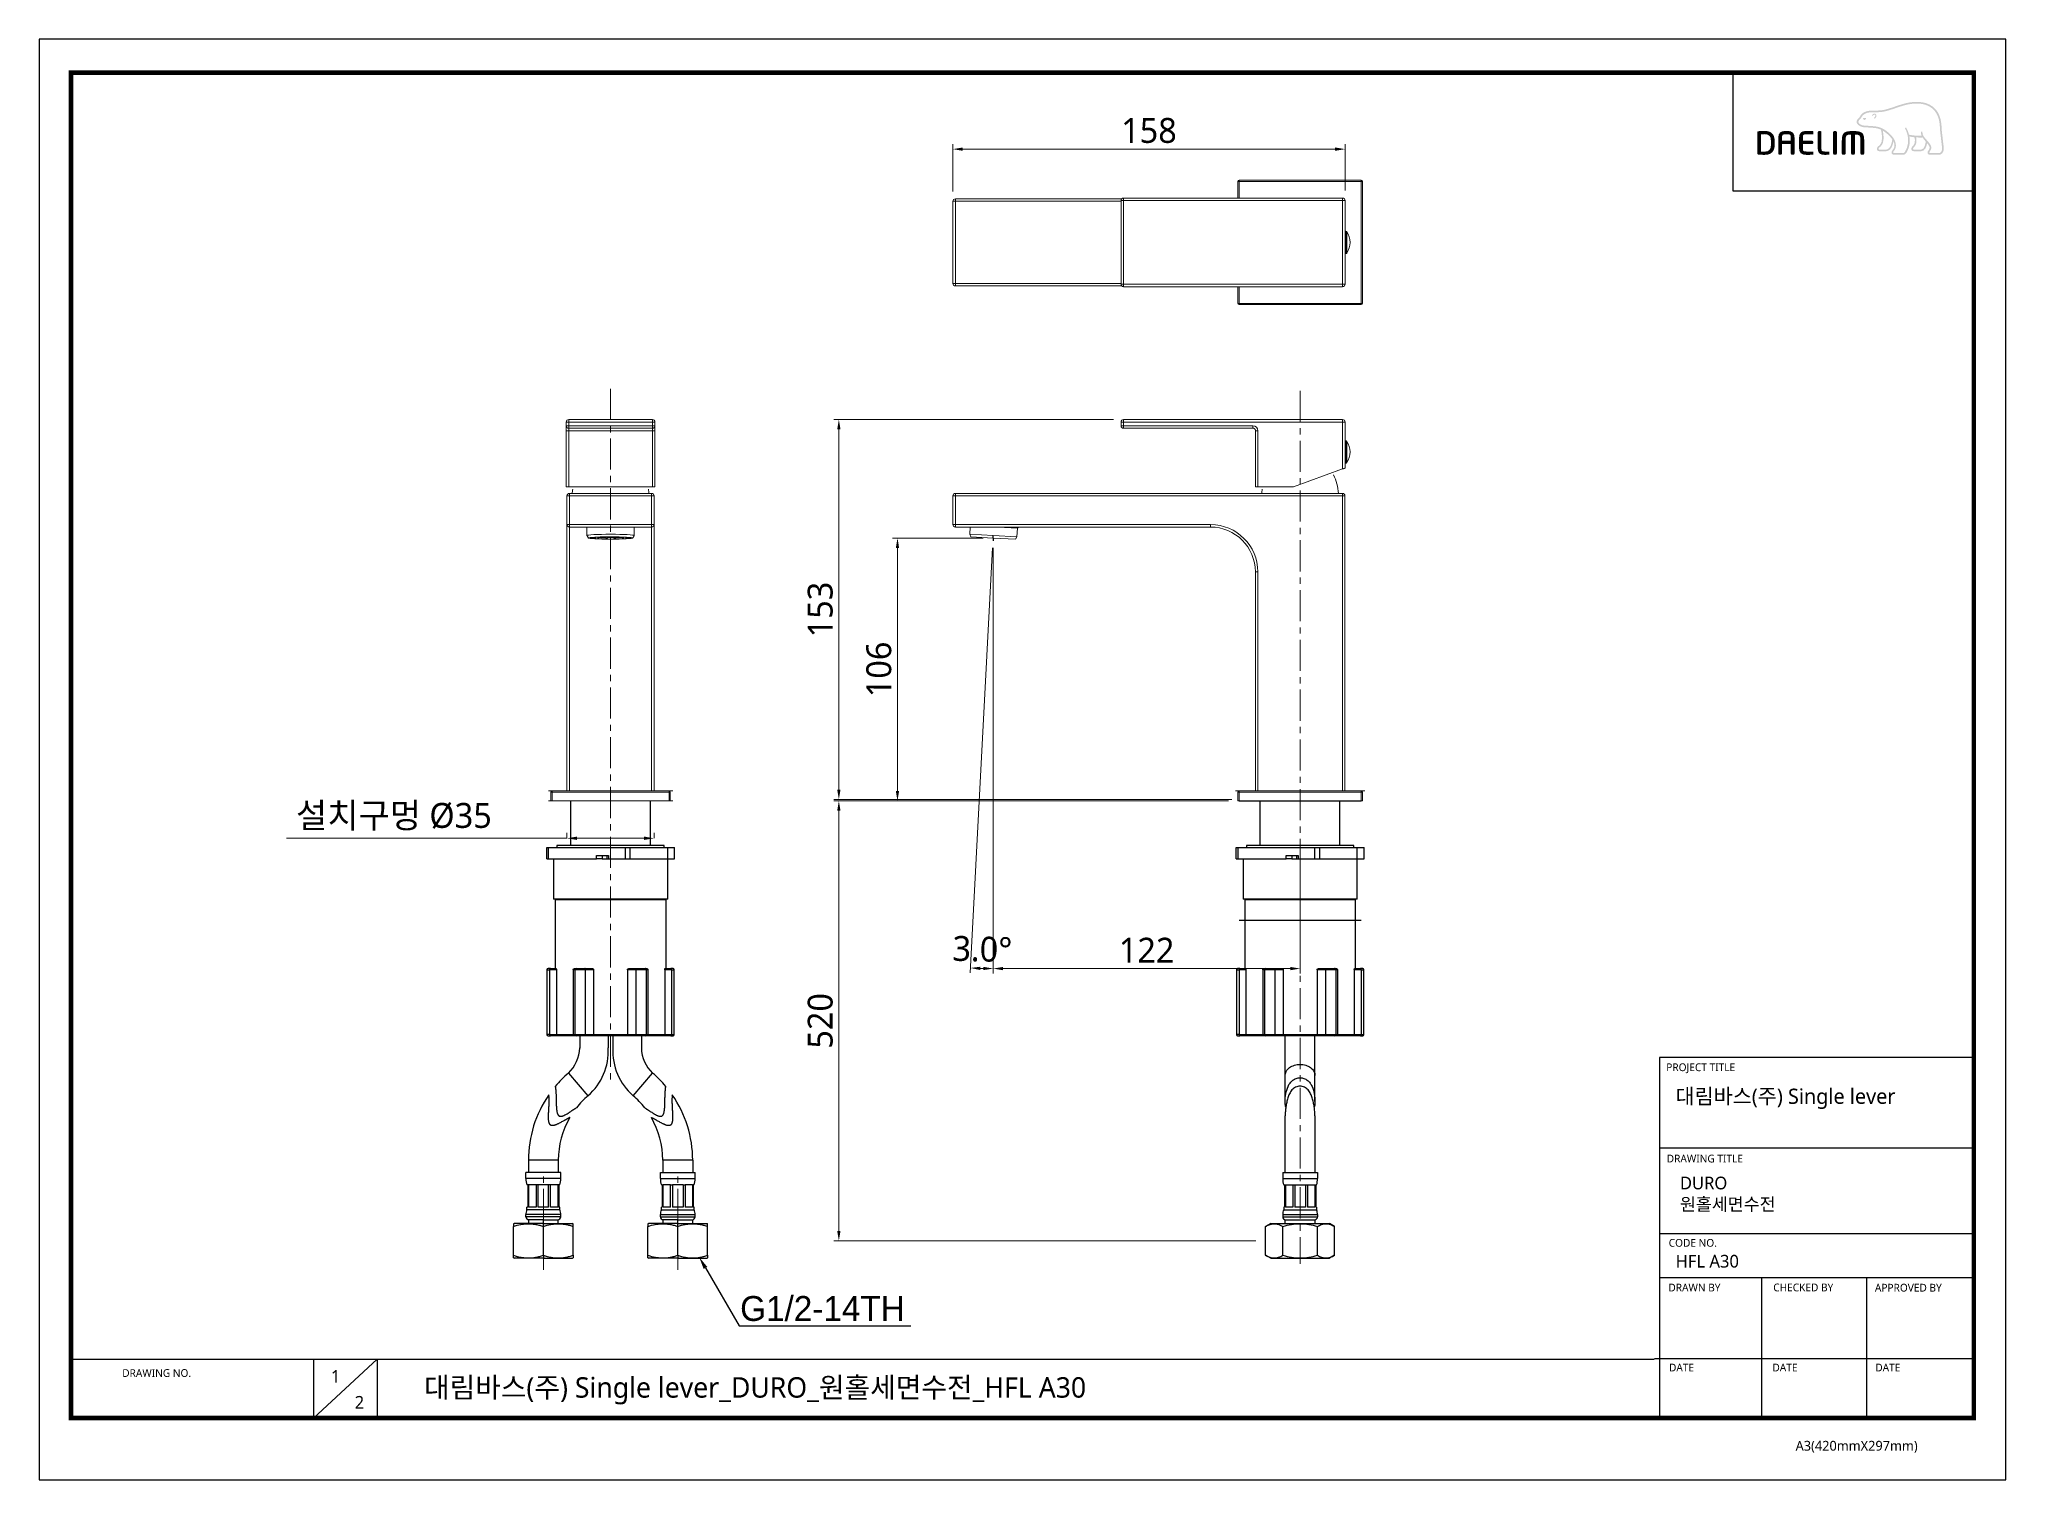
# Model space of a CAD drawing. Extents: x 3319 to 4109, y 0 to 579.
import ezdxf
from ezdxf import colors
from ezdxf.entities.mleader import LeaderData, LeaderLine
from ezdxf.math import Vec2, Vec3

# ---------------------------------------------------------------- set-up
doc = ezdxf.new("R2010")
doc.units = 0
doc.header["$LTSCALE"] = 10
doc.header["$MEASUREMENT"] = 0
doc.header["$PDMODE"] = 3
doc.header["$PDSIZE"] = -10
doc.linetypes.add('CENTER', pattern=[2, 1.25, -0.25, 0.25, -0.25])
doc.layers.get('0').update_dxf_attribs({"linetype": 'CONTINUOUS'})
doc.layers.get('DEFPOINTS').update_dxf_attribs({"linetype": 'CONTINUOUS'})
for name, color, linetype in [('1', 7, 'CONTINUOUS'), ('BODY', 7, 'CONTINUOUS'), ('DEF_LAYER_ASSEM_MEMBER', 7, 'CONTINUOUS')]:
    doc.layers.add(name, color=color, linetype=linetype)
doc.styles.add('Daelim Dimension', font='NanumGothic.ttf')
doc.styles.get("Standard").update_dxf_attribs({"font": 'GulimChe.ttf'})
doc.dimstyles.new('DEFAULT', dxfattribs={"dimscale": 2, "dimtxt": 2, "dimasz": 2, "dimexe": 0, "dimexo": 2, "dimgap": 1, "dimtad": 1, "dimdec": 0, "dimzin": 9, "dimdsep": 46, "dimtxsty": 'Daelim Dimension', "dimcen": 0.5, "dimclrd": 5, "dimclre": 5, "dimclrt": 256, "dimadec": 1, "dimazin": 0, "dimtfac": 1, "dimtdec": 0, "dimtix": 1, "dimtmove": 0, "dimatfit": 3, "dimfxl": 1, "dimtolj": 1, "dimtzin": 1, "dimlwd": 9, "dimlwe": 9, "dimarcsym": 0})

msp = doc.modelspace()

# ---------------------------------------------------------------- texts
at = {"color": 5, "ltscale": 40, "style": 'Daelim Dimension'}
for s, height, p in [('PROJECT TITLE', 3.1171, (3972.93, 164.16)), ('DRAWING TITLE', 3.1171, (3973.13, 127.47)), ('CODE NO.', 3.117, (3973.92, 93.6)), ('DRAWN BY', 3.117, (3973.79, 75.63)), ('CHECKED BY', 3.117, (4015.91, 75.68)), ('APPROVED BY', 3.1171, (4056.75, 75.58)), ('DRAWING NO.', 3.1171, (3352.69, 41.29)), ('DATE', 3.117, (3974.04, 43.5)), ('DATE', 3.117, (4015.58, 43.5)), ('DATE', 3.117, (4056.9, 43.5)), ('A3(420mmX297mm)', 3.9341, (4024.9, 11.66))]:
    msp.add_text(s, height=height, dxfattribs=at).set_placement(p)
at = {"attachment_point": 1, "style": 'Daelim Dimension'}
for s, insert, char_height, width in [('대림바스(주) Single lever', (3976.64, 157.12), 6.1103, 98.2071), (' DURO\\P 원홀세면수전 ', (3976.7, 121.76), 5.101, 85.8447), ('HFL A30', (3976.7, 90.34), 5.101, 85.8447), ('1', (3436.52, 44.03), 5.1, 7.119), ('2', (3446.09, 33.63), 5.1, 7.119)]:
    msp.add_mtext(s, dxfattribs=dict(at, insert=insert, char_height=char_height, width=width))
at = {"color": 2, "insert": (3473.91, 41.16), "char_height": 8.198, "width": 362.8925, "attachment_point": 1, "style": 'Daelim Dimension'}
msp.add_mtext('대림바스(주) Single lever_DURO_원홀세면수전_HFL A30', dxfattribs=at)

# ---------------------------------------------------------------- blocks, each defined once
blk = doc.blocks.new('*D0')
at = {"color": 5, "lineweight": 9, "ltscale": 0.5, "transparency": 16777216}
for p, q in [((3531.34, 257.73), (3418.72, 257.73)), ((3531.34, 259.85), (3531.34, 257.73)), ((3562.34, 257.73), (3535.34, 257.73)), ((3566.34, 259.85), (3566.34, 257.73))]:
    blk.add_line(p, q, dxfattribs=at)
at = {"color": 5, "ltscale": 0.5, "transparency": 16777216}
for points in [[(3535.34, 258.4), (3535.34, 257.07), (3531.34, 257.73)], [(3562.34, 258.4), (3562.34, 257.07), (3566.34, 257.73)]]:
    blk.add_solid(points, dxfattribs=at)
at = {"layer": 'DEFPOINTS', "color": 0, "ltscale": 0.5, "transparency": 16777216}
for p in [(3531.34, 255.85), (3566.34, 257.73), (3566.34, 255.85)]:
    blk.add_point(p, dxfattribs=at)
at = {"color": 7, "ltscale": 0.5, "transparency": 16777216, "insert": (3461.83, 266.36), "char_height": 10, "attachment_point": 5, "style": 'Daelim Dimension'}
blk.add_mtext('\\A1;설치구멍 %%C35', dxfattribs=at)
blk = doc.blocks.new('*D1')
at = {"color": 5, "lineweight": 9, "ltscale": 0.5, "transparency": 16777216}
for p, q in [((3702.56, 374.38), (3702.56, 203.37)), ((3825.87, 249.97), (3825.87, 203.37)), ((3706.56, 205.37), (3821.87, 205.37))]:
    blk.add_line(p, q, dxfattribs=at)
at = {"color": 5, "ltscale": 0.5, "transparency": 16777216}
for points in [[(3706.56, 206.04), (3706.56, 204.7), (3702.56, 205.37)], [(3821.87, 206.04), (3821.87, 204.7), (3825.87, 205.37)]]:
    blk.add_solid(points, dxfattribs=at)
at = {"layer": 'DEFPOINTS', "color": 0, "ltscale": 0.5, "transparency": 16777216}
for p in [(3702.56, 378.38), (3825.87, 253.97), (3825.87, 205.37)]:
    blk.add_point(p, dxfattribs=at)
at = {"color": 7, "ltscale": 0.5, "transparency": 16777216, "insert": (3764.21, 212.76), "char_height": 10, "attachment_point": 5, "style": 'Daelim Dimension'}
blk.add_mtext('\\A1;122', dxfattribs=at)
blk = doc.blocks.new('*D2')
at = {"color": 5, "lineweight": 9, "ltscale": 0.5, "transparency": 16777216}
for p, q in [((3750.91, 425.98), (3638.57, 425.98)), ((3640.57, 277.28), (3640.57, 421.98)), ((3798.37, 273.28), (3638.57, 273.28))]:
    blk.add_line(p, q, dxfattribs=at)
at = {"color": 5, "ltscale": 0.5, "transparency": 16777216}
for points in [[(3639.9, 421.98), (3641.24, 421.98), (3640.57, 425.98)], [(3639.9, 277.28), (3641.24, 277.28), (3640.57, 273.28)]]:
    blk.add_solid(points, dxfattribs=at)
at = {"layer": 'DEFPOINTS', "color": 0, "ltscale": 0.5, "transparency": 16777216}
for p in [(3640.57, 425.98), (3754.91, 425.98), (3802.37, 273.28)]:
    blk.add_point(p, dxfattribs=at)
at = {"color": 7, "ltscale": 0.5, "transparency": 16777216, "insert": (3633.12, 349.63), "char_height": 10, "attachment_point": 5, "rotation": 90, "style": 'Daelim Dimension'}
blk.add_mtext('\\A1;153', dxfattribs=at)
blk = doc.blocks.new('*D3')
at = {"color": 5, "lineweight": 9, "ltscale": 0.5, "transparency": 16777216}
for p, q in [((3702.35, 374.39), (3693.33, 203.61)), ((3702.56, 373.2), (3702.56, 203.37))]:
    blk.add_line(p, q, dxfattribs=at)
blk.add_arc((3702.56, 378.38), 173.02, 268.30057, 268.67533, dxfattribs=at)
at = {"color": 5, "ltscale": 0.5, "transparency": 16777216}
for points in [[(3697.4, 204.78), (3697.46, 206.11), (3693.43, 205.61)], [(3698.57, 206.08), (3698.55, 204.75), (3702.56, 205.37)]]:
    blk.add_solid(points, dxfattribs=at)
at = {"layer": 'DEFPOINTS', "color": 0, "ltscale": 0.5, "transparency": 16777216}
for p in [(3702.61, 379.38), (3702.56, 378.38), (3702.56, 378.38), (3702.56, 377.2), (3696.47, 205.47)]:
    blk.add_point(p, dxfattribs=at)
at = {"color": 7, "ltscale": 0.5, "transparency": 16777216, "insert": (3698.2, 213.13), "char_height": 10, "attachment_point": 5, "rotation": 358.48795, "style": 'Daelim Dimension'}
blk.add_mtext('\\A1;3.0°', dxfattribs=at)
blk = doc.blocks.new('*D4')
at = {"color": 5, "lineweight": 9, "ltscale": 0.5, "transparency": 16777216}
for p, q in [((3698.56, 378.38), (3662.12, 378.38)), ((3664.12, 374.38), (3664.12, 276.78)), ((3796.87, 272.78), (3662.12, 272.78))]:
    blk.add_line(p, q, dxfattribs=at)
at = {"color": 5, "ltscale": 0.5, "transparency": 16777216}
for points in [[(3663.45, 374.38), (3664.78, 374.38), (3664.12, 378.38)], [(3663.45, 276.78), (3664.78, 276.78), (3664.12, 272.78)]]:
    blk.add_solid(points, dxfattribs=at)
at = {"layer": 'DEFPOINTS', "color": 0, "ltscale": 0.5, "transparency": 16777216}
for p in [(3702.56, 378.38), (3664.12, 272.78), (3800.87, 272.78)]:
    blk.add_point(p, dxfattribs=at)
at = {"color": 7, "ltscale": 0.5, "transparency": 16777216, "insert": (3656.67, 325.58), "char_height": 10, "attachment_point": 5, "rotation": 90, "style": 'Daelim Dimension'}
blk.add_mtext('\\A1;106', dxfattribs=at)
blk = doc.blocks.new('*D5')
at = {"color": 5, "lineweight": 9, "ltscale": 0.5, "transparency": 16777216}
for p, q in [((3686.37, 517.66), (3686.37, 536.63)), ((3690.37, 534.63), (3839.92, 534.63)), ((3843.92, 517.96), (3843.92, 536.63))]:
    blk.add_line(p, q, dxfattribs=at)
at = {"color": 5, "ltscale": 0.5, "transparency": 16777216}
for points in [[(3690.37, 535.3), (3690.37, 533.96), (3686.37, 534.63)], [(3839.92, 535.3), (3839.92, 533.96), (3843.92, 534.63)]]:
    blk.add_solid(points, dxfattribs=at)
at = {"layer": 'DEFPOINTS', "color": 0, "ltscale": 0.5, "transparency": 16777216}
for p in [(3843.92, 534.63), (3686.37, 513.66), (3843.92, 513.96)]:
    blk.add_point(p, dxfattribs=at)
at = {"color": 7, "ltscale": 0.5, "transparency": 16777216, "insert": (3765.14, 542.07), "char_height": 10, "attachment_point": 5, "style": 'Daelim Dimension'}
blk.add_mtext('\\A1;158', dxfattribs=at)
blk = doc.blocks.new('*D6')
at = {"color": 5, "lineweight": 9, "ltscale": 0.5, "transparency": 16777216}
for p, q in [((3797.12, 272.78), (3638.57, 272.78)), ((3640.57, 268.78), (3640.57, 99.96)), ((3808.01, 95.96), (3638.57, 95.96))]:
    blk.add_line(p, q, dxfattribs=at)
at = {"color": 5, "ltscale": 0.5, "transparency": 16777216}
for points in [[(3639.9, 268.78), (3641.24, 268.78), (3640.57, 272.78)], [(3639.9, 99.96), (3641.24, 99.96), (3640.57, 95.96)]]:
    blk.add_solid(points, dxfattribs=at)
at = {"layer": 'DEFPOINTS', "color": 0, "ltscale": 0.5, "transparency": 16777216}
for p in [(3801.12, 272.78), (3640.57, 95.96), (3812.01, 95.96)]:
    blk.add_point(p, dxfattribs=at)
at = {"color": 7, "ltscale": 0.5, "transparency": 16777216, "insert": (3633.13, 184.37), "char_height": 10, "attachment_point": 5, "rotation": 90, "style": 'Daelim Dimension'}
blk.add_mtext('\\A1;520', dxfattribs=at)

# ---------------------------------------------------------------- dimensions: what is measured, and where the dimension line sits
at = {"color": 5, "ltscale": 0.5}
dim = msp.add_linear_dim(base=(3843.92, 534.63), p1=(3686.37, 513.66), p2=(3843.92, 513.96), dimstyle='DEFAULT', override={"dimtxt": 5, "dimexe": 1, "dimclrt": 7}, dxfattribs=at)
dim.commit()
dim.dimension.update_dxf_attribs({"geometry": '*D5', "text_midpoint": (3765.14, 542.07)})
for base, p1, p2, picture, middle in [((3640.57, 425.98), (3802.37, 273.28), (3754.91, 425.98), '*D2', (3633.12, 349.63)), ((3664.12, 272.78), (3702.56, 378.38), (3800.87, 272.78), '*D4', (3656.67, 325.58))]:
    dim = msp.add_linear_dim(base=base, p1=p1, p2=p2, angle=90, dimstyle='DEFAULT', override={"dimtxt": 5, "dimexe": 1, "dimclrt": 7}, dxfattribs=at)
    dim.commit()
    dim.dimension.update_dxf_attribs({"geometry": picture, "text_midpoint": middle})
dim = msp.add_angular_dim_2l(base=(3696.4736, 205.4749), line1=((3702.5603, 378.3833), (3702.613, 379.3819)), line2=((3702.5603, 378.3833), (3702.5603, 377.2041)), dimstyle='DEFAULT', override={"dimtxt": 5, "dimexe": 1, "dimclrt": 7}, dxfattribs=at)
dim.commit()
dim.dimension.update_dxf_attribs({"geometry": '*D3', "text_midpoint": (3698.1981, 213.1264)})
dim = msp.add_linear_dim(base=(3825.87, 205.37), p1=(3702.56, 378.38), p2=(3825.87, 253.97), text='122', dimstyle='DEFAULT', override={"dimtxt": 5, "dimexe": 1, "dimclrt": 7}, dxfattribs=at)
dim.commit()
dim.dimension.update_dxf_attribs({"geometry": '*D1', "text_midpoint": (3764.21, 212.76)})
dim = msp.add_linear_dim(base=(3566.34, 257.73), p1=(3531.34, 255.85), p2=(3566.34, 255.85), text='설치구멍 %%C<>', dimstyle='DEFAULT', override={"dimtxt": 5, "dimclrd": 5, "dimclre": 5, "dimclrt": 7}, dxfattribs=at)
dim.commit()
dim.dimension.update_dxf_attribs({"geometry": '*D0', "text_midpoint": (3461.83, 257.73), "dimtype": 160})
dim = msp.add_linear_dim(base=(3640.57, 95.96), p1=(3801.12, 272.78), p2=(3812.01, 95.96), angle=90, text='520', dimstyle='DEFAULT', override={"dimtxt": 5, "dimexe": 1, "dimclrt": 7}, dxfattribs=at)
dim.commit()
dim.dimension.update_dxf_attribs({"geometry": '*D6', "text_midpoint": (3633.13, 184.37)})

# ---------------------------------------------------------------- hatches: boundary and pattern name
h = msp.add_hatch(color=5)
edge = h.paths.add_edge_path()
edge.add_spline(control_points=[(4081.07, 550.69), (4078.23, 553.87), (4073.82, 553.9), (4070.6, 553.37)], knot_values=[4, 4, 4, 4, 5, 5, 5, 5], degree=3, periodic=0)
edge.add_spline(control_points=[(4070.6, 553.37), (4068.65, 553.05), (4066.76, 552.4), (4064.93, 551.78)], knot_values=[5, 5, 5, 5, 6, 6, 6, 6], degree=3, periodic=0)
edge.add_spline(control_points=[(4064.93, 551.78), (4063.41, 551.26), (4061.83, 550.72), (4060.25, 550.37)], knot_values=[6, 6, 6, 6, 7, 7, 7, 7], degree=3, periodic=0)
edge.add_spline(control_points=[(4060.25, 550.37), (4059.15, 550.14), (4057.77, 550.14), (4056.56, 550.13)], knot_values=[7, 7, 7, 7, 8, 8, 8, 8], degree=3, periodic=0)
edge.add_spline(control_points=[(4056.56, 550.13), (4056.56, 550.13), (4055.39, 550.11), (4055.39, 550.11)], knot_values=[8.00001, 8.00001, 8.00001, 8.00001, 9, 9, 9, 9], degree=3, periodic=0)
edge.add_spline(control_points=[(4055.39, 550.11), (4053.11, 550.06), (4051.54, 549.27), (4050.77, 547.76)], knot_values=[9, 9, 9, 9, 10, 10, 10, 10], degree=3, periodic=0)
edge.add_spline(control_points=[(4050.77, 547.76), (4050.77, 547.76), (4050.73, 547.7), (4050.73, 547.7)], knot_values=[10.00001, 10.00001, 10.00001, 10.00001, 11, 11, 11, 11], degree=3, periodic=0)
edge.add_spline(control_points=[(4050.73, 547.7), (4050.6, 547.48), (4050.43, 547.29), (4050.23, 547.11)], knot_values=[11, 11, 11, 11, 12, 12, 12, 12], degree=3, periodic=0)
edge.add_spline(control_points=[(4050.23, 547.11), (4050.02, 546.9), (4049.81, 546.69), (4049.66, 546.42)], knot_values=[12, 12, 12, 12, 13, 13, 13, 13], degree=3, periodic=0)
edge.add_spline(control_points=[(4049.66, 546.42), (4049.37, 545.9), (4049.34, 545.38), (4049.59, 544.91)], knot_values=[13, 13, 13, 13, 14, 14, 14, 14], degree=3, periodic=0)
edge.add_spline(control_points=[(4049.59, 544.91), (4050.08, 543.99), (4051.46, 543.5), (4052.28, 543.44), (4052.28, 543.44), (4053.51, 543.36), (4053.51, 543.36)], knot_values=[14, 14, 14, 14, 15, 15, 15, 16, 16, 16, 16], degree=3, periodic=0)
edge.add_spline(control_points=[(4053.51, 543.36), (4054.82, 543.28), (4056.45, 543.19), (4057.41, 543.02)], knot_values=[16, 16, 16, 16, 17, 17, 17, 17], degree=3, periodic=0)
edge.add_spline(control_points=[(4057.41, 543.02), (4058.02, 542.91), (4058.61, 542.72), (4059.16, 542.47)], knot_values=[17, 17, 17, 17, 18, 18, 18, 18], degree=3, periodic=0)
edge.add_spline(control_points=[(4059.16, 542.47), (4059.19, 542.41), (4059.68, 540.62), (4059.57, 538.65)], knot_values=[18, 18, 18, 18, 19, 19, 19, 19], degree=3, periodic=0)
edge.add_spline(control_points=[(4059.57, 538.65), (4059.49, 536.86), (4058.7, 536.24), (4058.13, 535.78)], knot_values=[19, 19, 19, 19, 20, 20, 20, 20], degree=3, periodic=0)
edge.add_spline(control_points=[(4058.13, 535.78), (4058.13, 535.77), (4057.57, 535.34), (4057.54, 534.81)], knot_values=[20, 20, 20, 20, 21, 21, 21, 21], degree=3, periodic=0)
edge.add_spline(control_points=[(4057.54, 534.81), (4057.51, 534.52), (4057.59, 534.26), (4057.76, 534.08)], knot_values=[21, 21, 21, 21, 22, 22, 22, 22], degree=3, periodic=0)
edge.add_spline(control_points=[(4057.76, 534.08), (4057.95, 533.87), (4058.23, 533.78), (4058.6, 533.78), (4058.6, 533.78), (4061.08, 533.78), (4061.08, 533.78)], knot_values=[22, 22, 22, 22, 23, 23, 23, 24, 24, 24, 24], degree=3, periodic=0)
edge.add_spline(control_points=[(4061.08, 533.78), (4063.11, 533.78), (4063.97, 536.15), (4064.19, 537.81)], knot_values=[24, 24, 24, 24, 25, 25, 25, 25], degree=3, periodic=0)
edge.add_spline(control_points=[(4064.19, 537.81), (4064.79, 536.62), (4064.77, 535.28), (4064.01, 534.43)], knot_values=[25, 25, 25, 25, 26, 26, 26, 26], degree=3, periodic=0)
edge.add_spline(control_points=[(4064.01, 534.43), (4064.01, 534.43), (4063.35, 533.82), (4063.43, 533.23)], knot_values=[26.00001, 26.00001, 26.00001, 26.00001, 27, 27, 27, 27], degree=3, periodic=0)
edge.add_spline(control_points=[(4063.43, 533.23), (4063.49, 532.61), (4064, 532.36), (4064.42, 532.36), (4064.42, 532.36), (4067.95, 532.36), (4067.95, 532.36)], knot_values=[27, 27, 27, 27, 28, 28, 28, 29, 29, 29, 29], degree=3, periodic=0)
edge.add_spline(control_points=[(4067.95, 532.36), (4068.58, 532.36), (4069.07, 532.64), (4069.4, 533.18)], knot_values=[29, 29, 29, 29, 30, 30, 30, 30], degree=3, periodic=0)
edge.add_spline(control_points=[(4069.4, 533.18), (4070.84, 535.56), (4070.92, 537.9), (4070.6, 539.72)], knot_values=[30, 30, 30, 30, 31, 31, 31, 31], degree=3, periodic=0)
edge.add_spline(control_points=[(4070.6, 539.72), (4071.03, 539.64), (4071.75, 539.51), (4072.63, 539.41)], knot_values=[31, 31, 31, 31, 32, 32, 32, 32], degree=3, periodic=0)
edge.add_spline(control_points=[(4072.63, 539.41), (4072.69, 539.16), (4072.79, 538.61), (4072.79, 538.61)], knot_values=[32, 32, 32, 32, 33, 33, 33, 33], degree=3, periodic=0)
edge.add_spline(control_points=[(4072.79, 538.61), (4072.81, 538.39), (4072.81, 538.2), (4072.81, 538.03)], knot_values=[33, 33, 33, 33, 34, 34, 34, 34], degree=3, periodic=0)
edge.add_spline(control_points=[(4072.81, 538.03), (4072.81, 536.66), (4072.2, 536.06), (4071.86, 535.73)], knot_values=[34, 34, 34, 34, 35, 35, 35, 35], degree=3, periodic=0)
edge.add_spline(control_points=[(4071.86, 535.73), (4071.85, 535.73), (4071.38, 535.26), (4071.33, 534.86)], knot_values=[35, 35, 35, 35, 36, 36, 36, 36], degree=3, periodic=0)
edge.add_spline(control_points=[(4071.33, 534.86), (4071.33, 534.86), (4071.23, 534.45), (4071.59, 534.09)], knot_values=[36.00001, 36.00001, 36.00001, 36.00001, 37, 37, 37, 37], degree=3, periodic=0)
edge.add_spline(control_points=[(4071.59, 534.09), (4071.78, 533.89), (4072.1, 533.78), (4072.51, 533.78), (4072.51, 533.78), (4075.25, 533.78), (4075.25, 533.78)], knot_values=[37, 37, 37, 37, 38, 38, 38, 39, 39, 39, 39], degree=3, periodic=0)
edge.add_spline(control_points=[(4075.25, 533.78), (4077.01, 533.78), (4077.55, 535.94), (4077.72, 537.06)], knot_values=[39, 39, 39, 39, 40, 40, 40, 40], degree=3, periodic=0)
edge.add_spline(control_points=[(4077.72, 537.06), (4078.04, 536.66), (4078.39, 536.19), (4078.6, 535.73)], knot_values=[40, 40, 40, 40, 41, 41, 41, 41], degree=3, periodic=0)
edge.add_spline(control_points=[(4078.6, 535.73), (4078.75, 535.42), (4078.77, 535.08), (4078.66, 534.75)], knot_values=[41, 41, 41, 41, 42, 42, 42, 42], degree=3, periodic=0)
edge.add_spline(control_points=[(4078.66, 534.75), (4078.48, 534.17), (4077.75, 533.76), (4077.9, 533.06)], knot_values=[42, 42, 42, 42, 43, 43, 43, 43], degree=3, periodic=0)
edge.add_spline(control_points=[(4077.9, 533.06), (4078.03, 532.52), (4078.48, 532.36), (4078.94, 532.36), (4078.94, 532.36), (4082.46, 532.36), (4082.46, 532.36)], knot_values=[43, 43, 43, 43, 44, 44, 44, 45, 45, 45, 45], degree=3, periodic=0)
edge.add_spline(control_points=[(4082.46, 532.36), (4082.49, 532.36), (4083.19, 532.35), (4083.76, 532.95)], knot_values=[45, 45, 45, 45, 46, 46, 46, 46], degree=3, periodic=0)
edge.add_spline(control_points=[(4083.76, 532.95), (4084.29, 533.52), (4084.49, 534.37), (4084.37, 535.55)], knot_values=[46, 46, 46, 46, 47, 47, 47, 47], degree=3, periodic=0)
edge.add_spline(control_points=[(4084.37, 535.55), (4084.37, 535.55), (4083.84, 540.15), (4083.84, 540.15)], knot_values=[0, 0, 0, 0, 1, 1, 1, 1], degree=3, periodic=0)
edge.add_spline(control_points=[(4083.84, 540.15), (4083.64, 541.49), (4083.61, 542.21), (4083.58, 542.92), (4083.58, 542.92), (4083.45, 544.73), (4083.45, 544.73)], knot_values=[1, 1, 1, 1, 2, 2, 2, 3, 3, 3, 3], degree=3, periodic=0)
edge.add_spline(control_points=[(4083.45, 544.73), (4083.18, 547.21), (4082.38, 549.22), (4081.07, 550.69)], knot_values=[3, 3, 3, 3, 4, 4, 4, 4], degree=3, periodic=0)
edge = h.paths.add_edge_path(flags=16)
edge.add_spline(control_points=[(4060.39, 549.72), (4062.02, 550.07), (4063.62, 550.62), (4065.15, 551.14)], knot_values=[31, 31, 31, 31, 32, 32, 32, 32], degree=3, periodic=0)
edge.add_spline(control_points=[(4065.15, 551.14), (4066.95, 551.76), (4068.81, 552.39), (4070.72, 552.71)], knot_values=[32, 32, 32, 32, 33, 33, 33, 33], degree=3, periodic=0)
edge.add_spline(control_points=[(4070.72, 552.71), (4073.76, 553.21), (4077.93, 553.18), (4080.55, 550.24)], knot_values=[33, 33, 33, 33, 34, 34, 34, 34], degree=3, periodic=0)
edge.add_spline(control_points=[(4080.55, 550.24), (4081.77, 548.88), (4082.52, 547), (4082.77, 544.66), (4082.77, 544.66), (4082.9, 542.88), (4082.9, 542.88)], knot_values=[34, 34, 34, 34, 35, 35, 35, 36, 36, 36, 36], degree=3, periodic=0)
edge.add_spline(control_points=[(4082.9, 542.88), (4082.93, 542.16), (4082.98, 541.42), (4083.17, 540.06), (4083.17, 540.06), (4083.69, 535.47), (4083.69, 535.47)], knot_values=[36, 36, 36, 36, 37, 37, 37, 38, 38, 38, 38], degree=3, periodic=0)
edge.add_spline(control_points=[(4083.69, 535.47), (4083.78, 534.52), (4083.63, 533.84), (4083.27, 533.42)], knot_values=[38, 38, 38, 38, 39, 39, 39, 39], degree=3, periodic=0)
edge.add_spline(control_points=[(4083.27, 533.42), (4082.92, 533.04), (4082.49, 533.03), (4082.46, 533.03), (4082.46, 533.03), (4079, 533.03), (4079, 533.03)], knot_values=[0, 0, 0, 0, 1, 1, 1, 2, 2, 2, 2], degree=3, periodic=0)
edge.add_spline(control_points=[(4079, 533.03), (4078.79, 533.03), (4078.63, 533.12), (4078.63, 533.37)], knot_values=[2, 2, 2, 2, 3, 3, 3, 3], degree=3, periodic=0)
edge.add_spline(control_points=[(4078.63, 533.37), (4078.63, 533.73), (4079.09, 534.03), (4079.26, 534.49)], knot_values=[3, 3, 3, 3, 4, 4, 4, 4], degree=3, periodic=0)
edge.add_spline(control_points=[(4079.26, 534.49), (4079.46, 534.99), (4079.44, 535.54), (4079.21, 536.02)], knot_values=[4, 4, 4, 4, 5, 5, 5, 5], degree=3, periodic=0)
edge.add_spline(control_points=[(4079.21, 536.02), (4078.8, 536.89), (4078.19, 537.58), (4077.6, 538.24)], knot_values=[5, 5, 5, 5, 6, 6, 6, 6], degree=3, periodic=0)
edge.add_spline(control_points=[(4077.6, 538.24), (4076.76, 539.18), (4075.86, 540.09), (4075.8, 541.38)], knot_values=[6, 6, 6, 6, 7, 7, 7, 7], degree=3, periodic=0)
edge.add_spline(control_points=[(4075.8, 541.38), (4075.78, 541.57), (4075.7, 541.75), (4075.51, 541.74)], knot_values=[7, 7, 7, 7, 8, 8, 8, 8], degree=3, periodic=0)
edge.add_spline(control_points=[(4075.51, 541.74), (4075.33, 541.73), (4075.21, 541.57), (4075.21, 541.33)], knot_values=[8, 8, 8, 8, 9, 9, 9, 9], degree=3, periodic=0)
edge.add_spline(control_points=[(4075.21, 541.33), (4075.25, 540.83), (4075.38, 540.38), (4075.55, 539.98)], knot_values=[9, 9, 9, 9, 10, 10, 10, 10], degree=3, periodic=0)
edge.add_spline(control_points=[(4075.55, 539.98), (4073.28, 539.88), (4070.99, 540.33), (4070.44, 540.44)], knot_values=[10, 10, 10, 10, 11, 11, 11, 11], degree=3, periodic=0)
edge.add_spline(control_points=[(4070.44, 540.44), (4070.04, 542.07), (4069.39, 543.13), (4069.38, 543.15)], knot_values=[11, 11, 11, 11, 12, 12, 12, 12], degree=3, periodic=0)
edge.add_spline(control_points=[(4069.38, 543.15), (4069.28, 543.31), (4069.1, 543.37), (4068.98, 543.29)], knot_values=[12, 12, 12, 12, 13, 13, 13, 13], degree=3, periodic=0)
edge.add_spline(control_points=[(4068.98, 543.29), (4068.84, 543.21), (4068.81, 543.02), (4068.91, 542.86)], knot_values=[13, 13, 13, 13, 14, 14, 14, 14], degree=3, periodic=0)
edge.add_spline(control_points=[(4068.91, 542.86), (4068.94, 542.81), (4071.65, 538.2), (4068.82, 533.52)], knot_values=[14, 14, 14, 14, 15, 15, 15, 15], degree=3, periodic=0)
edge.add_spline(control_points=[(4068.82, 533.52), (4068.62, 533.19), (4068.34, 533.03), (4067.95, 533.03), (4067.95, 533.03), (4064.44, 533.03), (4064.44, 533.03)], knot_values=[15, 15, 15, 15, 16, 16, 16, 17, 17, 17, 17], degree=3, periodic=0)
edge.add_spline(control_points=[(4064.44, 533.03), (4064.29, 533.03), (4064.08, 533.13), (4064.08, 533.37)], knot_values=[17, 17, 17, 17, 18, 18, 18, 18], degree=3, periodic=0)
edge.add_spline(control_points=[(4064.08, 533.37), (4064.08, 533.62), (4064.42, 533.98), (4064.42, 533.98)], knot_values=[18, 18, 18, 18, 19, 19, 19, 19], degree=3, periodic=0)
edge.add_spline(control_points=[(4064.42, 533.98), (4065.83, 535.56), (4065.12, 538.02), (4063.75, 539.65)], knot_values=[19, 19, 19, 19, 20, 20, 20, 20], degree=3, periodic=0)
edge.add_spline(control_points=[(4063.75, 539.65), (4062.43, 541.22), (4060.28, 543.2), (4057.53, 543.69)], knot_values=[20, 20, 20, 20, 21, 21, 21, 21], degree=3, periodic=0)
edge.add_spline(control_points=[(4057.53, 543.69), (4056.53, 543.86), (4054.88, 543.96), (4053.55, 544.03), (4053.55, 544.03), (4052.33, 544.1), (4052.33, 544.1)], knot_values=[21, 21, 21, 21, 22, 22, 22, 23, 23, 23, 23], degree=3, periodic=0)
edge.add_spline(control_points=[(4052.33, 544.1), (4051.66, 544.16), (4050.54, 544.57), (4050.19, 545.22)], knot_values=[23, 23, 23, 23, 24, 24, 24, 24], degree=3, periodic=0)
edge.add_spline(control_points=[(4050.19, 545.22), (4050.04, 545.49), (4050.06, 545.77), (4050.26, 546.08)], knot_values=[24, 24, 24, 24, 25, 25, 25, 25], degree=3, periodic=0)
edge.add_spline(control_points=[(4050.26, 546.08), (4050.37, 546.28), (4050.54, 546.45), (4050.72, 546.63)], knot_values=[25, 25, 25, 25, 26, 26, 26, 26], degree=3, periodic=0)
edge.add_spline(control_points=[(4050.72, 546.63), (4050.93, 546.85), (4051.15, 547.07), (4051.32, 547.37)], knot_values=[26, 26, 26, 26, 27, 27, 27, 27], degree=3, periodic=0)
edge.add_spline(control_points=[(4051.32, 547.37), (4051.32, 547.37), (4051.37, 547.46), (4051.37, 547.46)], knot_values=[27.00001, 27.00001, 27.00001, 27.00001, 28, 28, 28, 28], degree=3, periodic=0)
edge.add_spline(control_points=[(4051.37, 547.46), (4052.04, 548.73), (4053.39, 549.39), (4055.42, 549.44)], knot_values=[28, 28, 28, 28, 29, 29, 29, 29], degree=3, periodic=0)
edge.add_spline(control_points=[(4055.42, 549.44), (4055.42, 549.44), (4056.56, 549.45), (4056.56, 549.45)], knot_values=[29.00001, 29.00001, 29.00001, 29.00001, 30, 30, 30, 30], degree=3, periodic=0)
edge.add_spline(control_points=[(4056.56, 549.45), (4057.8, 549.46), (4059.23, 549.47), (4060.39, 549.72)], knot_values=[30, 30, 30, 30, 31, 31, 31, 31], degree=3, periodic=0)
edge = h.paths.add_edge_path(flags=0)
edge.add_spline(control_points=[(4057.05, 548.77), (4057.28, 548.59), (4057.43, 548.33), (4057.39, 548.02)], knot_values=[8, 8, 8, 8, 9, 9, 9, 9], degree=3, periodic=0)
edge.add_spline(control_points=[(4057.39, 548.02), (4057.35, 547.56), (4056.96, 547.08), (4056.66, 546.93)], knot_values=[7, 7, 7, 7, 8, 8, 8, 8], degree=3, periodic=0)
edge.add_spline(control_points=[(4056.66, 546.93), (4056.56, 546.89), (4056.42, 546.91), (4056.38, 547.01)], knot_values=[6, 6, 6, 6, 7, 7, 7, 7], degree=3, periodic=0)
edge.add_spline(control_points=[(4056.38, 547.01), (4056.33, 547.11), (4056.4, 547.24), (4056.49, 547.3)], knot_values=[5, 5, 5, 5, 6, 6, 6, 6], degree=3, periodic=0)
edge.add_spline(control_points=[(4056.49, 547.3), (4056.66, 547.4), (4056.91, 547.73), (4056.94, 548.01)], knot_values=[4, 4, 4, 4, 5, 5, 5, 5], degree=3, periodic=0)
edge.add_spline(control_points=[(4056.94, 548.01), (4056.96, 548.18), (4056.91, 548.31), (4056.77, 548.41)], knot_values=[3, 3, 3, 3, 4, 4, 4, 4], degree=3, periodic=0)
edge.add_spline(control_points=[(4056.77, 548.41), (4056.41, 548.67), (4055.98, 548.16), (4055.94, 548.13)], knot_values=[2, 2, 2, 2, 3, 3, 3, 3], degree=3, periodic=0)
edge.add_spline(control_points=[(4055.94, 548.13), (4055.86, 548.04), (4055.73, 548.02), (4055.66, 548.09)], knot_values=[1, 1, 1, 1, 2, 2, 2, 2], degree=3, periodic=0)
edge.add_spline(control_points=[(4055.66, 548.09), (4055.56, 548.16), (4055.58, 548.3), (4055.66, 548.39)], knot_values=[0, 0, 0, 0, 1, 1, 1, 1], degree=3, periodic=0)
edge.add_spline(control_points=[(4055.66, 548.39), (4055.88, 548.63), (4056.49, 549.15), (4057.05, 548.77)], knot_values=[9, 9, 9, 9, 10, 10, 10, 10], degree=3, periodic=0)
edge = h.paths.add_edge_path(flags=16)
edge.add_spline(control_points=[(4060.21, 538.62), (4060.28, 540.05), (4060.07, 541.35), (4059.91, 542.07), (4059.91, 542.07), (4062.12, 540.81), (4063.74, 538.54)], knot_values=[5, 5, 5, 5, 6, 6, 6, 7, 7, 7, 7], degree=3, periodic=0)
edge.add_spline(control_points=[(4063.74, 538.54), (4063.62, 537.58), (4063.08, 534.41), (4061.08, 534.41), (4061.08, 534.41), (4058.6, 534.41), (4058.6, 534.41)], knot_values=[0, 0, 0, 0, 1, 1, 1, 2, 2, 2, 2], degree=3, periodic=0)
edge.add_spline(control_points=[(4058.6, 534.41), (4058.41, 534.41), (4058.2, 534.56), (4058.2, 534.8)], knot_values=[2, 2, 2, 2, 3, 3, 3, 3], degree=3, periodic=0)
edge.add_spline(control_points=[(4058.2, 534.8), (4058.2, 535.04), (4058.51, 535.28), (4058.54, 535.29)], knot_values=[3, 3, 3, 3, 4, 4, 4, 4], degree=3, periodic=0)
edge.add_spline(control_points=[(4058.54, 535.29), (4059.16, 535.78), (4060.11, 536.54), (4060.21, 538.62)], knot_values=[4, 4, 4, 4, 5, 5, 5, 5], degree=3, periodic=0)
edge = h.paths.add_edge_path(flags=0)
edge.add_spline(control_points=[(4053.25, 547.07), (4053.25, 547.07), (4053.33, 547.03), (4053.21, 546.89)], knot_values=[1.00001, 1.00001, 1.00001, 1.00001, 2, 2, 2, 2], degree=3, periodic=0)
edge.add_spline(control_points=[(4053.21, 546.89), (4052.91, 546.48), (4052.61, 546.38), (4052.61, 546.38)], knot_values=[2, 2, 2, 2, 2.99999, 2.99999, 2.99999, 2.99999], degree=3, periodic=0)
edge.add_spline(control_points=[(4052.61, 546.38), (4052.61, 546.38), (4052.39, 546.3), (4052.26, 546.46)], knot_values=[3.00001, 3.00001, 3.00001, 3.00001, 4, 4, 4, 4], degree=3, periodic=0)
edge.add_spline(control_points=[(4052.26, 546.46), (4052.01, 546.75), (4051.99, 546.92), (4051.99, 546.92), (4051.99, 546.92), (4051.97, 547.05), (4052.1, 547.08)], knot_values=[4, 4, 4, 4, 5, 5, 5, 6, 6, 6, 6], degree=3, periodic=0)
edge.add_spline(control_points=[(4053.25, 547.07), (4052.61, 547.31), (4052.1, 547.08), (4052.1, 547.08)], knot_values=[0.00001, 0.00001, 0.00001, 0.00001, 1, 1, 1, 1], degree=3, periodic=0)
edge = h.paths.add_edge_path(flags=16)
edge.add_spline(control_points=[(4073.31, 539.36), (4074.09, 539.3), (4075.06, 539.26), (4075.89, 539.32)], knot_values=[6, 6, 6, 6, 7, 7, 7, 7], degree=3, periodic=0)
edge.add_spline(control_points=[(4075.89, 539.32), (4076.21, 538.82), (4076.74, 538.19), (4077.14, 537.72)], knot_values=[7, 7, 7, 7, 8, 8, 8, 8], degree=3, periodic=0)
edge.add_spline(control_points=[(4077.14, 537.72), (4077.14, 537.68), (4076.92, 534.41), (4075.25, 534.41)], knot_values=[9, 9, 9, 9, 10, 10, 10, 10], degree=3, periodic=0)
edge.add_spline(control_points=[(4075.25, 534.41), (4075.25, 534.41), (4072.44, 534.41), (4072.44, 534.41)], knot_values=[0, 0, 0, 0, 1, 1, 1, 1], degree=3, periodic=0)
edge.add_spline(control_points=[(4072.44, 534.41), (4072.21, 534.41), (4072.05, 534.58), (4072.05, 534.8)], knot_values=[1, 1, 1, 1, 2, 2, 2, 2], degree=3, periodic=0)
edge.add_spline(control_points=[(4072.05, 534.8), (4072.05, 535.01), (4072.28, 535.27), (4072.3, 535.28)], knot_values=[2, 2, 2, 2, 3, 3, 3, 3], degree=3, periodic=0)
edge.add_spline(control_points=[(4072.3, 535.28), (4072.88, 535.83), (4073.46, 536.59), (4073.46, 538.01)], knot_values=[3, 3, 3, 3, 4, 4, 4, 4], degree=3, periodic=0)
edge.add_spline(control_points=[(4073.46, 538.01), (4073.46, 538.22), (4073.45, 538.44), (4073.42, 538.67)], knot_values=[4, 4, 4, 4, 5, 5, 5, 5], degree=3, periodic=0)
edge.add_spline(control_points=[(4073.42, 538.67), (4073.42, 538.67), (4073.35, 539.08), (4073.31, 539.36)], knot_values=[5.00001, 5.00001, 5.00001, 5.00001, 6, 6, 6, 6], degree=3, periodic=0)
h = msp.add_hatch(color=5)
edge = h.paths.add_edge_path()
edge.add_spline(control_points=[(4016.48, 537.97), (4016.48, 540.57), (4015.09, 541.95), (4012.47, 541.95)], knot_values=[7, 7, 7, 7, 8, 8, 8, 8], degree=3, periodic=0)
edge.add_spline(control_points=[(4012.47, 541.95), (4011.51, 541.95), (4010.3, 541.89), (4009.9, 541.82)], knot_values=[0, 0, 0, 0, 1, 1, 1, 1], degree=3, periodic=0)
edge.add_spline(control_points=[(4009.9, 541.82), (4009.65, 541.78), (4009.49, 541.6), (4009.49, 541.35), (4009.49, 541.35), (4009.49, 532.93), (4009.49, 532.93)], knot_values=[1, 1, 1, 1, 2, 2, 2, 3, 3, 3, 3], degree=3, periodic=0)
edge.add_spline(control_points=[(4009.49, 532.93), (4009.49, 532.67), (4009.65, 532.5), (4009.92, 532.44)], knot_values=[3, 3, 3, 3, 4, 4, 4, 4], degree=3, periodic=0)
edge.add_spline(control_points=[(4009.92, 532.44), (4010.3, 532.39), (4011.5, 532.33), (4012.47, 532.33)], knot_values=[4, 4, 4, 4, 5, 5, 5, 5], degree=3, periodic=0)
edge.add_spline(control_points=[(4012.47, 532.33), (4015.09, 532.33), (4016.48, 533.7), (4016.48, 536.31), (4016.48, 536.31), (4016.48, 537.97), (4016.48, 537.97)], knot_values=[5, 5, 5, 5, 6, 6, 6, 7, 7, 7, 7], degree=3, periodic=0)
edge = h.paths.add_edge_path(flags=16)
edge.add_spline(control_points=[(4012.46, 540.65), (4014.21, 540.65), (4014.99, 539.82), (4014.99, 537.97), (4014.99, 537.97), (4014.99, 537.55), (4014.99, 537.14)], knot_values=[4, 4, 4, 4, 5, 5, 5, 5.5, 5.5, 5.5, 5.5], degree=3, periodic=0)
edge.add_spline(control_points=[(4014.99, 537.14), (4014.99, 536.72), (4014.99, 536.31), (4014.99, 536.31)], knot_values=[5.5, 5.5, 5.5, 5.5, 6, 6, 6, 6], degree=3, periodic=0)
edge.add_spline(control_points=[(4014.99, 536.31), (4014.99, 534.5), (4014.16, 533.62), (4012.47, 533.62)], knot_values=[0, 0, 0, 0, 1, 1, 1, 1], degree=3, periodic=0)
edge.add_spline(control_points=[(4012.47, 533.62), (4012.47, 533.62), (4011.31, 533.64), (4011.01, 533.65), (4011.01, 533.65), (4011.01, 540.58), (4011.01, 540.58)], knot_values=[1.00001, 1.00001, 1.00001, 1.00001, 2, 2, 2, 3, 3, 3, 3], degree=3, periodic=0)
edge.add_spline(control_points=[(4011.01, 540.58), (4011.61, 540.64), (4012.46, 540.65), (4012.46, 540.65)], knot_values=[3, 3, 3, 3, 4, 4, 4, 4], degree=3, periodic=0)
h = msp.add_hatch(color=5)
edge = h.paths.add_edge_path()
edge.add_spline(control_points=[(4024.47, 539.24), (4024.47, 541.11), (4023.56, 541.95), (4021.56, 541.95)], knot_values=[13, 13, 13, 13, 14, 14, 14, 14], degree=3, periodic=0)
edge.add_spline(control_points=[(4021.56, 541.95), (4021.56, 541.95), (4020.82, 541.95), (4020.82, 541.95)], knot_values=[0.00001, 0.00001, 0.00001, 0.00001, 1, 1, 1, 1], degree=3, periodic=0)
edge.add_spline(control_points=[(4020.82, 541.95), (4018.81, 541.95), (4017.93, 541.11), (4017.93, 539.24), (4017.93, 539.24), (4017.93, 532.82), (4017.93, 532.82)], knot_values=[1, 1, 1, 1, 2, 2, 2, 3, 3, 3, 3], degree=3, periodic=0)
edge.add_spline(control_points=[(4017.93, 532.82), (4017.93, 532.6), (4018.1, 532.41), (4018.33, 532.41)], knot_values=[3, 3, 3, 3, 4, 4, 4, 4], degree=3, periodic=0)
edge.add_spline(control_points=[(4018.33, 532.41), (4018.33, 532.41), (4019.03, 532.41), (4019.03, 532.41)], knot_values=[4.00001, 4.00001, 4.00001, 4.00001, 5, 5, 5, 5], degree=3, periodic=0)
edge.add_spline(control_points=[(4019.03, 532.41), (4019.26, 532.41), (4019.43, 532.63), (4019.43, 532.82), (4019.43, 532.82), (4019.43, 533.74), (4019.43, 534.69)], knot_values=[5, 5, 5, 5, 6, 6, 6, 6.5, 6.5, 6.5, 6.5], degree=3, periodic=0)
edge.add_spline(control_points=[(4019.43, 534.69), (4019.43, 535.63), (4019.43, 536.59), (4019.43, 536.66), (4019.43, 536.66), (4022.97, 536.66), (4022.97, 536.66)], knot_values=[6.5, 6.5, 6.5, 6.5, 7, 7, 7, 8, 8, 8, 8], degree=3, periodic=0)
edge.add_spline(control_points=[(4022.97, 536.66), (4022.97, 536.51), (4022.97, 532.82), (4022.97, 532.82)], knot_values=[8, 8, 8, 8, 9, 9, 9, 9], degree=3, periodic=0)
edge.add_spline(control_points=[(4022.97, 532.82), (4022.97, 532.59), (4023.15, 532.41), (4023.36, 532.41)], knot_values=[9, 9, 9, 9, 10, 10, 10, 10], degree=3, periodic=0)
edge.add_spline(control_points=[(4023.36, 532.41), (4023.36, 532.41), (4024.07, 532.41), (4024.07, 532.41)], knot_values=[10.00001, 10.00001, 10.00001, 10.00001, 11, 11, 11, 11], degree=3, periodic=0)
edge.add_spline(control_points=[(4024.07, 532.41), (4024.3, 532.41), (4024.47, 532.64), (4024.47, 532.82), (4024.47, 532.82), (4024.47, 539.24), (4024.47, 539.24)], knot_values=[11, 11, 11, 11, 12, 12, 12, 13, 13, 13, 13], degree=3, periodic=0)
edge = h.paths.add_edge_path(flags=16)
edge.add_spline(control_points=[(4019.43, 539.24), (4019.43, 540.42), (4019.77, 540.62), (4020.82, 540.62)], knot_values=[2, 2, 2, 2, 3, 3, 3, 3], degree=3, periodic=0)
edge.add_spline(control_points=[(4020.82, 540.62), (4020.82, 540.62), (4021.56, 540.62), (4021.56, 540.62)], knot_values=[3.00001, 3.00001, 3.00001, 3.00001, 4, 4, 4, 4], degree=3, periodic=0)
edge.add_spline(control_points=[(4021.56, 540.62), (4022.62, 540.62), (4022.97, 540.42), (4022.97, 539.24)], knot_values=[4, 4, 4, 4, 5, 5, 5, 5], degree=3, periodic=0)
edge.add_spline(control_points=[(4022.97, 539.24), (4022.97, 539.24), (4022.97, 538.1), (4022.97, 537.98)], knot_values=[5.00001, 5.00001, 5.00001, 5.00001, 6, 6, 6, 6], degree=3, periodic=0)
edge.add_spline(control_points=[(4022.97, 537.98), (4022.97, 537.98), (4019.43, 537.98), (4019.43, 537.98)], knot_values=[0, 0, 0, 0, 1, 1, 1, 1], degree=3, periodic=0)
edge.add_spline(control_points=[(4019.43, 537.98), (4019.43, 538.1), (4019.43, 539.24), (4019.43, 539.24)], knot_values=[1, 1, 1, 1, 2, 2, 2, 2], degree=3, periodic=0)
h = msp.add_hatch(color=5)
edge = h.paths.add_edge_path()
edge.add_spline(control_points=[(4027.83, 537.97), (4027.83, 538.09), (4027.83, 539.49), (4027.83, 539.49)], knot_values=[14, 14, 14, 14, 15, 15, 15, 15], degree=3, periodic=0)
edge.add_spline(control_points=[(4027.83, 539.49), (4027.83, 540.21), (4027.83, 540.6), (4029.22, 540.6), (4029.22, 540.6), (4029.91, 540.59), (4030.6, 540.59)], knot_values=[15, 15, 15, 15, 16, 16, 16, 16.5, 16.5, 16.5, 16.5], degree=3, periodic=0)
edge.add_spline(control_points=[(4030.6, 540.59), (4031.29, 540.59), (4031.98, 540.59), (4031.98, 540.59), (4031.98, 540.59), (4031.98, 540.9), (4031.98, 541.22)], knot_values=[16.5, 16.5, 16.5, 16.5, 17, 17, 17, 17.5, 17.5, 17.5, 17.5], degree=3, periodic=0)
edge.add_spline(control_points=[(4031.98, 541.22), (4031.98, 541.53), (4031.98, 541.84), (4031.98, 541.84)], knot_values=[17.5, 17.5, 17.5, 17.5, 18, 18, 18, 18], degree=3, periodic=0)
edge.add_spline(control_points=[(4031.98, 541.84), (4031.98, 541.84), (4031.7, 541.87), (4031.7, 541.87)], knot_values=[18.00001, 18.00001, 18.00001, 18.00001, 19, 19, 19, 19], degree=3, periodic=0)
edge.add_spline(control_points=[(4031.7, 541.87), (4031.14, 541.92), (4029.91, 541.95), (4029.21, 541.95)], knot_values=[19, 19, 19, 19, 20, 20, 20, 20], degree=3, periodic=0)
edge.add_spline(control_points=[(4029.21, 541.95), (4027.26, 541.95), (4026.32, 541.15), (4026.32, 539.49)], knot_values=[20, 20, 20, 20, 21, 21, 21, 21], degree=3, periodic=0)
edge.add_spline(control_points=[(4026.32, 539.49), (4026.32, 539.49), (4026.32, 534.78), (4026.32, 534.78)], knot_values=[0, 0, 0, 0, 1, 1, 1, 1], degree=3, periodic=0)
edge.add_spline(control_points=[(4026.32, 534.78), (4026.32, 533.13), (4027.26, 532.33), (4029.21, 532.33)], knot_values=[1, 1, 1, 1, 2, 2, 2, 2], degree=3, periodic=0)
edge.add_spline(control_points=[(4029.21, 532.33), (4030.07, 532.33), (4031.23, 532.34), (4031.7, 532.39)], knot_values=[2, 2, 2, 2, 3, 3, 3, 3], degree=3, periodic=0)
edge.add_spline(control_points=[(4031.7, 532.39), (4031.7, 532.39), (4031.92, 532.41), (4031.92, 532.41)], knot_values=[3.00001, 3.00001, 3.00001, 3.00001, 3.99999, 3.99999, 3.99999, 3.99999], degree=3, periodic=0)
edge.add_spline(control_points=[(4031.92, 532.41), (4031.92, 532.41), (4031.92, 532.41), (4031.92, 532.41), (4031.92, 532.41), (4031.98, 532.41), (4031.98, 532.41)], knot_values=[3.99999, 3.99999, 3.99999, 3.99999, 4, 4, 4, 4.99999, 4.99999, 4.99999, 4.99999], degree=3, periodic=0)
edge.add_spline(control_points=[(4031.98, 532.41), (4031.98, 532.41), (4031.98, 532.41), (4031.98, 532.41), (4031.98, 532.41), (4031.98, 532.73), (4031.98, 533.05)], knot_values=[4.99999, 4.99999, 4.99999, 4.99999, 5.25, 5.25, 5.25, 5.5, 5.5, 5.5, 5.5], degree=3, periodic=0)
edge.add_spline(control_points=[(4031.98, 533.05), (4031.98, 533.36), (4031.98, 533.68), (4031.98, 533.68), (4031.98, 533.68), (4029.22, 533.68), (4029.22, 533.68)], knot_values=[5.5, 5.5, 5.5, 5.5, 6, 6, 6, 7, 7, 7, 7], degree=3, periodic=0)
edge.add_spline(control_points=[(4029.22, 533.68), (4027.83, 533.68), (4027.83, 534.07), (4027.83, 534.78), (4027.83, 534.78), (4027.83, 536.53), (4027.83, 536.67)], knot_values=[7, 7, 7, 7, 8, 8, 8, 9, 9, 9, 9], degree=3, periodic=0)
edge.add_spline(control_points=[(4027.83, 536.67), (4027.97, 536.67), (4031.56, 536.67), (4031.56, 536.67)], knot_values=[9, 9, 9, 9, 10, 10, 10, 10], degree=3, periodic=0)
edge.add_spline(control_points=[(4031.56, 536.67), (4031.79, 536.67), (4031.98, 536.85), (4031.98, 537.07)], knot_values=[10, 10, 10, 10, 11, 11, 11, 11], degree=3, periodic=0)
edge.add_spline(control_points=[(4031.98, 537.07), (4031.98, 537.07), (4031.98, 537.54), (4031.98, 537.54)], knot_values=[11.00001, 11.00001, 11.00001, 11.00001, 12, 12, 12, 12], degree=3, periodic=0)
edge.add_spline(control_points=[(4031.98, 537.54), (4031.98, 537.78), (4031.79, 537.97), (4031.56, 537.97), (4031.56, 537.97), (4027.97, 537.97), (4027.83, 537.97)], knot_values=[12, 12, 12, 12, 13, 13, 13, 14, 14, 14, 14], degree=3, periodic=0)
h = msp.add_hatch(color=5)
edge = h.paths.add_edge_path()
edge.add_spline(control_points=[(4036.58, 533.68), (4035.29, 533.68), (4035.29, 534.17), (4035.29, 534.64), (4035.29, 534.64), (4035.29, 541.44), (4035.29, 541.44)], knot_values=[9, 9, 9, 9, 10, 10, 10, 11, 11, 11, 11], degree=3, periodic=0)
edge.add_spline(control_points=[(4035.29, 541.44), (4035.29, 541.67), (4035.1, 541.87), (4034.87, 541.87)], knot_values=[11, 11, 11, 11, 12, 12, 12, 12], degree=3, periodic=0)
edge.add_spline(control_points=[(4034.87, 541.87), (4034.87, 541.87), (4034.22, 541.87), (4034.22, 541.87)], knot_values=[12.00001, 12.00001, 12.00001, 12.00001, 12.99999, 12.99999, 12.99999, 12.99999], degree=3, periodic=0)
edge.add_spline(control_points=[(4034.22, 541.87), (4033.99, 541.87), (4033.79, 541.67), (4033.79, 541.44), (4033.79, 541.44), (4033.79, 534.78), (4033.79, 534.78)], knot_values=[0, 0, 0, 0, 1, 1, 1, 2, 2, 2, 2], degree=3, periodic=0)
edge.add_spline(control_points=[(4033.79, 534.78), (4033.79, 532.6), (4035.28, 532.33), (4036.57, 532.33)], knot_values=[2, 2, 2, 2, 3, 3, 3, 3], degree=3, periodic=0)
edge.add_spline(control_points=[(4036.57, 532.33), (4037.51, 532.33), (4037.75, 532.37), (4038.04, 532.41)], knot_values=[3, 3, 3, 3, 4, 4, 4, 4], degree=3, periodic=0)
edge.add_spline(control_points=[(4038.04, 532.41), (4038.04, 532.41), (4038.2, 532.43), (4038.2, 532.43)], knot_values=[4.00001, 4.00001, 4.00001, 4.00001, 4.99999, 4.99999, 4.99999, 4.99999], degree=3, periodic=0)
edge.add_spline(control_points=[(4038.2, 532.43), (4038.2, 532.43), (4038.2, 532.43), (4038.2, 532.43), (4038.2, 532.43), (4038.41, 532.47), (4038.41, 532.47)], knot_values=[4.99999, 4.99999, 4.99999, 4.99999, 5.499995, 5.499995, 5.499995, 5.99999, 5.99999, 5.99999, 5.99999], degree=3, periodic=0)
edge.add_spline(control_points=[(4038.41, 532.47), (4038.41, 532.47), (4038.41, 532.47), (4038.41, 532.47), (4038.41, 532.47), (4038.49, 532.48), (4038.49, 532.48)], knot_values=[5.99999, 5.99999, 5.99999, 5.99999, 6.499995, 6.499995, 6.499995, 6.99999, 6.99999, 6.99999, 6.99999], degree=3, periodic=0)
edge.add_spline(control_points=[(4038.49, 532.48), (4038.49, 532.48), (4038.49, 532.48), (4038.49, 532.48), (4038.49, 532.48), (4038.49, 532.78), (4038.49, 533.08)], knot_values=[6.99999, 6.99999, 6.99999, 6.99999, 7.25, 7.25, 7.25, 7.5, 7.5, 7.5, 7.5], degree=3, periodic=0)
edge.add_spline(control_points=[(4038.49, 533.08), (4038.49, 533.38), (4038.49, 533.68), (4038.49, 533.68), (4038.49, 533.68), (4036.58, 533.68), (4036.58, 533.68)], knot_values=[7.5, 7.5, 7.5, 7.5, 8, 8, 8, 9, 9, 9, 9], degree=3, periodic=0)
h = msp.add_hatch(color=5)
edge = h.paths.add_edge_path()
edge.add_spline(control_points=[(4041.07, 532.41), (4041.32, 532.41), (4041.47, 532.63), (4041.47, 532.82), (4041.47, 532.82), (4041.47, 541.46), (4041.47, 541.46)], knot_values=[4, 4, 4, 4, 5, 5, 5, 6, 6, 6, 6], degree=3, periodic=0)
edge.add_spline(control_points=[(4041.47, 541.46), (4041.47, 541.68), (4041.3, 541.87), (4041.07, 541.87)], knot_values=[6, 6, 6, 6, 7, 7, 7, 7], degree=3, periodic=0)
edge.add_spline(control_points=[(4041.07, 541.87), (4041.07, 541.87), (4040.37, 541.87), (4040.37, 541.87)], knot_values=[7.00001, 7.00001, 7.00001, 7.00001, 7.99999, 7.99999, 7.99999, 7.99999], degree=3, periodic=0)
edge.add_spline(control_points=[(4040.37, 541.87), (4040.12, 541.87), (4039.96, 541.66), (4039.96, 541.46), (4039.96, 541.46), (4039.96, 532.82), (4039.96, 532.82)], knot_values=[0, 0, 0, 0, 1, 1, 1, 2, 2, 2, 2], degree=3, periodic=0)
edge.add_spline(control_points=[(4039.96, 532.82), (4039.96, 532.59), (4040.15, 532.41), (4040.37, 532.41)], knot_values=[2, 2, 2, 2, 3, 3, 3, 3], degree=3, periodic=0)
edge.add_spline(control_points=[(4040.37, 532.41), (4040.37, 532.41), (4041.07, 532.41), (4041.07, 532.41)], knot_values=[3.00001, 3.00001, 3.00001, 3.00001, 4, 4, 4, 4], degree=3, periodic=0)
h = msp.add_hatch(color=5)
edge = h.paths.add_edge_path()
edge.add_spline(control_points=[(4044.97, 538.01), (4044.97, 540.28), (4045.28, 540.51), (4047.21, 540.52)], knot_values=[5, 5, 5, 5, 6, 6, 6, 6], degree=3, periodic=0)
edge.add_spline(control_points=[(4047.21, 540.52), (4047.21, 540.38), (4047.21, 532.82), (4047.21, 532.82)], knot_values=[6, 6, 6, 6, 7, 7, 7, 7], degree=3, periodic=0)
edge.add_spline(control_points=[(4047.21, 532.82), (4047.21, 532.58), (4047.38, 532.41), (4047.61, 532.41)], knot_values=[7, 7, 7, 7, 8, 8, 8, 8], degree=3, periodic=0)
edge.add_spline(control_points=[(4047.61, 532.41), (4047.61, 532.41), (4048.31, 532.41), (4048.31, 532.41)], knot_values=[8.00001, 8.00001, 8.00001, 8.00001, 9, 9, 9, 9], degree=3, periodic=0)
edge.add_spline(control_points=[(4048.31, 532.41), (4048.56, 532.41), (4048.71, 532.63), (4048.71, 532.82), (4048.71, 532.82), (4048.71, 540.35), (4048.71, 540.5)], knot_values=[9, 9, 9, 9, 10, 10, 10, 11, 11, 11, 11], degree=3, periodic=0)
edge.add_spline(control_points=[(4048.71, 540.5), (4049.62, 540.5), (4050.19, 540.4), (4050.51, 540.08)], knot_values=[11, 11, 11, 11, 12, 12, 12, 12], degree=3, periodic=0)
edge.add_spline(control_points=[(4050.51, 540.08), (4050.88, 539.72), (4050.94, 539.05), (4050.94, 538.01), (4050.94, 538.01), (4050.94, 532.82), (4050.94, 532.82)], knot_values=[12, 12, 12, 12, 13, 13, 13, 14, 14, 14, 14], degree=3, periodic=0)
edge.add_spline(control_points=[(4050.94, 532.82), (4050.94, 532.6), (4051.13, 532.41), (4051.35, 532.41)], knot_values=[14, 14, 14, 14, 15, 15, 15, 15], degree=3, periodic=0)
edge.add_spline(control_points=[(4051.35, 532.41), (4051.35, 532.41), (4052.06, 532.41), (4052.06, 532.41)], knot_values=[15.00001, 15.00001, 15.00001, 15.00001, 16, 16, 16, 16], degree=3, periodic=0)
edge.add_spline(control_points=[(4052.06, 532.41), (4052.29, 532.41), (4052.46, 532.64), (4052.46, 532.82), (4052.46, 532.82), (4052.46, 538.13), (4052.46, 538.13)], knot_values=[16, 16, 16, 16, 17, 17, 17, 18, 18, 18, 18], degree=3, periodic=0)
edge.add_spline(control_points=[(4052.46, 538.13), (4052.46, 541.36), (4051.39, 541.9), (4047.96, 541.9)], knot_values=[18, 18, 18, 18, 19, 19, 19, 19], degree=3, periodic=0)
edge.add_spline(control_points=[(4047.96, 541.9), (4044.53, 541.9), (4043.46, 541.36), (4043.46, 538.13)], knot_values=[19, 19, 19, 19, 20, 20, 20, 20], degree=3, periodic=0)
edge.add_spline(control_points=[(4043.46, 538.13), (4043.46, 538.13), (4043.46, 532.82), (4043.46, 532.82)], knot_values=[0, 0, 0, 0, 1, 1, 1, 1], degree=3, periodic=0)
edge.add_spline(control_points=[(4043.46, 532.82), (4043.46, 532.59), (4043.64, 532.41), (4043.87, 532.41)], knot_values=[1, 1, 1, 1, 2, 2, 2, 2], degree=3, periodic=0)
edge.add_spline(control_points=[(4043.87, 532.41), (4043.87, 532.41), (4044.57, 532.41), (4044.57, 532.41)], knot_values=[2.00001, 2.00001, 2.00001, 2.00001, 3, 3, 3, 3], degree=3, periodic=0)
edge.add_spline(control_points=[(4044.57, 532.41), (4044.82, 532.41), (4044.97, 532.63), (4044.97, 532.82), (4044.97, 532.82), (4044.97, 538.01), (4044.97, 538.01)], knot_values=[3, 3, 3, 3, 4, 4, 4, 5, 5, 5, 5], degree=3, periodic=0)

# ---------------------------------------------------------------- linework, layer by layer
at = {"color": 5, "ltscale": 0.5}
for p, q in [((3999.85, 517.77), (3999.85, 565.32)), ((3970.26, 169.65), (3970.26, 24.02))]:
    msp.add_line(p, q, dxfattribs=at)
at = {"color": 5, "ltscale": 40}
for p, q in [((4096.5, 517.77), (3999.85, 517.77)), ((4096.5, 169.65), (3970.26, 169.65)), ((4096.5, 133.17), (3970.26, 133.17)), ((4096.5, 133.17), (3970.26, 133.17)), ((4096.5, 98.84), (3970.26, 98.84)), ((4096.5, 98.84), (3970.26, 98.84)), ((4096.5, 81.14), (3970.26, 81.14)), ((4096.5, 81.14), (3970.26, 81.14)), ((4011.26, 81.14), (4011.26, 24.78)), ((4053.35, 81.14), (4053.35, 24.78)), ((3429.59, 48.49), (3429.59, 24.69)), ((3429.59, 48.49), (3429.59, 24.69)), ((3455.07, 48.49), (3429.59, 24.69)), ((3455.07, 48.49), (3429.59, 24.69)), ((3455.07, 48.49), (3455.07, 24.69)), ((3455.07, 48.49), (3455.07, 24.69)), ((4096.5, 48.58), (3968.27, 48.58)), ((4096.5, 48.58), (3971.24, 48.58)), ((4096.5, 24.78), (3988.31, 24.78))]:
    msp.add_line(p, q, dxfattribs=at)
at = {"ltscale": 0.5}
for p, q in [((3702.56, 378.38), (3702.61, 379.38)), ((3702.56, 378.38), (3702.56, 377.2)), ((3532.86, 254.92), (3532.86, 272.78)), ((3564.86, 254.92), (3564.86, 272.78)), ((3801.37, 272.78), (3850.37, 272.78)), ((3809.87, 254.92), (3809.87, 272.78)), ((3841.87, 254.92), (3841.87, 272.78)), ((3801.37, 224.78), (3850.37, 224.78)), ((3831.83, 146.22), (3831.83, 123.46))]:
    msp.add_line(p, q, dxfattribs=at)
at = {"color": 7, "ltscale": 0.5}
msp.add_line((3831.83, 162.34), (3831.83, 178.37), dxfattribs=at)
at = {"color": 5}
msp.add_line((3332.1, 48.49), (3968.11, 48.49), dxfattribs=at)
at = {"ltscale": 0.5}
msp.add_lwpolyline([(3319.4, 0), (4109.28, 0), (4109.28, 578.76), (3319.4, 578.76)], close=True, dxfattribs=at)
at = {"color": 5, "linetype": 'ByBlock', "lineweight": 200, "const_width": 1.82}
msp.add_lwpolyline([(3332.1, 24.78), (4096.5, 24.78), (4096.5, 565.32), (3332.1, 565.32)], close=True, dxfattribs=at)
at = {"layer": '1', "color": 7, "linetype": 'Continuous', "lineweight": 13}
for p, q in [((3801.37, 521.66), (3800.87, 521.66)), ((3801.37, 522.16), (3801.37, 521.66)), ((3850.37, 521.66), (3801.37, 521.66)), ((3801.37, 521.66), (3801.37, 514.96)), ((3850.37, 521.66), (3850.37, 522.16)), ((3850.87, 521.66), (3850.37, 521.66)), ((3850.37, 472.66), (3850.37, 521.66)), ((3687.37, 513.66), (3686.37, 513.66)), ((3687.37, 514.66), (3687.37, 513.66)), ((3687.37, 513.66), (3687.37, 480.66)), ((3753.91, 513.66), (3687.37, 513.66)), ((3754.91, 513.96), (3753.91, 513.96)), ((3754.91, 513.96), (3754.91, 514.96)), ((3842.92, 513.96), (3754.91, 513.96)), ((3754.91, 513.96), (3754.91, 480.36)), ((3842.92, 514.96), (3842.92, 513.96)), ((3842.92, 480.36), (3842.92, 513.96)), ((3843.92, 513.96), (3842.92, 513.96)), ((3844, 501.64), (3844, 497.16)), ((3844.24, 497.17), (3844.24, 501.64)), ((3844.67, 497.17), (3844.67, 501.4)), ((3844, 497.14), (3844, 492.64)), ((3844.24, 497.14), (3844.24, 492.64)), ((3844.67, 492.87), (3844.67, 497.14)), ((3686.37, 480.66), (3687.37, 480.66)), ((3687.37, 480.66), (3753.91, 480.66)), ((3687.37, 480.66), (3687.37, 479.66)), ((3754.91, 480.36), (3753.91, 480.36)), ((3754.91, 480.36), (3842.92, 480.36)), ((3754.91, 479.36), (3754.91, 480.36)), ((3801.37, 479.36), (3801.37, 472.66)), ((3842.92, 479.36), (3842.92, 480.36)), ((3843.92, 480.36), (3842.92, 480.36)), ((3800.87, 472.66), (3801.37, 472.66)), ((3801.37, 472.66), (3850.37, 472.66)), ((3801.37, 472.66), (3801.37, 472.16)), ((3850.37, 472.66), (3850.87, 472.66)), ((3850.37, 472.16), (3850.37, 472.66)), ((3531.06, 424.98), (3532.06, 424.98)), ((3532.06, 423.49), (3531.06, 423.49)), ((3532.06, 425.98), (3532.06, 424.98)), ((3565.66, 424.98), (3532.06, 424.98)), ((3532.06, 424.98), (3532.06, 423.49)), ((3532.06, 423.49), (3565.66, 423.49)), ((3532.06, 422.49), (3532.06, 423.49)), ((3565.66, 425.98), (3565.66, 424.98)), ((3565.66, 424.98), (3566.66, 424.98)), ((3565.66, 423.49), (3565.66, 424.98)), ((3566.66, 423.49), (3565.66, 423.49)), ((3565.66, 422.49), (3565.66, 423.49)), ((3753.91, 424.98), (3754.91, 424.98)), ((3754.91, 423.49), (3753.91, 423.49)), ((3754.91, 424.98), (3754.91, 425.98)), ((3842.92, 424.98), (3754.91, 424.98)), ((3754.91, 424.98), (3754.91, 423.49)), ((3754.91, 423.49), (3754.91, 422.49)), ((3754.91, 423.49), (3806.92, 423.49)), ((3808.92, 421.49), (3808.92, 398.98)), ((3842.92, 424.98), (3842.92, 425.98)), ((3843.92, 424.98), (3842.92, 424.98)), ((3842.92, 406.11), (3842.92, 424.98)), ((3844, 417.45), (3844, 408.45)), ((3844.24, 417.45), (3844.24, 408.45)), ((3844.67, 408.69), (3844.67, 417.22)), ((3844, 408.45), (3844, 408.45)), ((3844.24, 408.45), (3844.24, 408.45)), ((3844.67, 408.69), (3844.67, 408.69)), ((3532.36, 395.28), (3531.36, 395.28)), ((3532.36, 396.28), (3532.36, 395.28)), ((3565.36, 395.28), (3532.36, 395.28)), ((3532.36, 395.28), (3532.36, 383.78)), ((3565.36, 395.28), (3565.36, 396.28)), ((3565.36, 383.78), (3565.36, 395.28)), ((3566.36, 395.28), (3565.36, 395.28)), ((3687.37, 395.28), (3686.37, 395.28)), ((3687.37, 396.28), (3687.37, 395.28)), ((3842.87, 395.28), (3687.37, 395.28)), ((3687.37, 395.28), (3687.37, 383.78)), ((3842.87, 395.28), (3842.87, 396.28)), ((3843.87, 395.28), (3842.87, 395.28)), ((3842.87, 276.78), (3842.87, 395.28)), ((3531.36, 383.78), (3532.36, 383.78)), ((3532.36, 383.78), (3565.36, 383.78)), ((3532.36, 383.78), (3532.36, 382.78)), ((3532.36, 382.78), (3532.36, 364.78)), ((3565.36, 382.78), (3565.36, 383.78)), ((3565.36, 383.78), (3566.36, 383.78)), ((3565.36, 364.78), (3565.36, 382.78)), ((3686.37, 383.78), (3687.37, 383.78)), ((3687.37, 383.78), (3687.37, 382.78)), ((3687.37, 383.78), (3789.87, 383.78)), ((3789.87, 382.78), (3789.87, 383.78)), ((3532.36, 364.78), (3532.36, 276.78)), ((3565.36, 276.78), (3565.36, 364.78)), ((3808.87, 364.78), (3807.87, 364.78)), ((3808.87, 364.78), (3808.87, 276.78)), ((3525.36, 276.78), (3525.36, 276.28)), ((3572.36, 276.28), (3572.36, 276.78)), ((3801.37, 276.78), (3801.37, 276.28)), ((3850.37, 276.28), (3850.37, 276.78)), ((3525.36, 276.28), (3524.86, 276.28)), ((3572.36, 276.28), (3525.36, 276.28)), ((3525.36, 276.28), (3525.36, 272.78)), ((3572.36, 272.78), (3572.36, 276.28)), ((3572.86, 276.28), (3572.36, 276.28)), ((3801.37, 276.28), (3800.87, 276.28)), ((3850.37, 276.28), (3801.37, 276.28)), ((3801.37, 276.28), (3801.37, 272.78)), ((3850.87, 276.28), (3850.37, 276.28)), ((3850.37, 272.78), (3850.37, 276.28))]:
    msp.add_line(p, q, dxfattribs=at)
at = {"layer": '1', "color": 7, "linetype": 'Continuous', "lineweight": 18}
for p, q in [((3800.87, 514.96), (3800.87, 521.66)), ((3801.37, 522.16), (3850.37, 522.16)), ((3850.87, 521.66), (3850.87, 472.66)), ((3686.37, 480.66), (3686.37, 513.66)), ((3687.37, 514.66), (3754.2, 514.66)), ((3753.91, 480.36), (3753.91, 513.96)), ((3754.91, 514.96), (3842.92, 514.96)), ((3843.92, 513.96), (3843.92, 480.36)), ((3844.24, 501.64), (3844, 501.64)), ((3844, 492.64), (3844.24, 492.64)), ((3754.2, 479.66), (3687.37, 479.66)), ((3842.92, 479.36), (3754.91, 479.36)), ((3800.87, 472.66), (3800.87, 479.36)), ((3850.37, 472.16), (3801.37, 472.16)), ((3531.06, 423.49), (3531.06, 424.98)), ((3531.06, 398.98), (3531.06, 421.49)), ((3532.06, 425.98), (3565.66, 425.98)), ((3565.66, 422.49), (3532.06, 422.49)), ((3566.66, 424.98), (3566.66, 423.49)), ((3566.66, 421.49), (3566.66, 398.98)), ((3753.91, 423.49), (3753.91, 424.98)), ((3754.91, 425.98), (3842.92, 425.98)), ((3843.92, 424.98), (3843.92, 406.47)), ((3844.24, 417.45), (3844, 417.45)), ((3842.92, 406.11), (3823.24, 398.98)), ((3839.25, 404.78), (3839.27, 404.78)), ((3844, 408.45), (3844.24, 408.45)), ((3532.06, 398.98), (3531.06, 398.98)), ((3531.36, 383.78), (3531.36, 395.28)), ((3532.06, 398.98), (3565.66, 398.98)), ((3532.36, 396.28), (3565.36, 396.28)), ((3566.66, 398.98), (3565.66, 398.98)), ((3566.36, 395.28), (3566.36, 383.78)), ((3686.37, 383.78), (3686.37, 395.28)), ((3687.37, 396.28), (3842.87, 396.28)), ((3808.92, 398.98), (3807.92, 398.98)), ((3823.24, 398.98), (3808.92, 398.98)), ((3843.87, 395.28), (3843.87, 276.78)), ((3531.36, 364.78), (3531.36, 383.78)), ((3565.36, 382.78), (3532.36, 382.78)), ((3539.38, 382.78), (3539.38, 379.38)), ((3558.38, 379.38), (3558.38, 382.78)), ((3566.36, 383.78), (3566.36, 364.78)), ((3789.87, 382.78), (3687.37, 382.78)), ((3693.28, 382.78), (3693.13, 379.88)), ((3693.13, 379.88), (3693.65, 378.85)), ((3702.61, 379.38), (3693.13, 379.88)), ((3712.1, 378.88), (3702.61, 379.38)), ((3712.28, 382.38), (3704.62, 382.78)), ((3712.1, 378.88), (3712.28, 382.38)), ((3712.73, 382.78), (3712.28, 382.38)), ((3542.48, 378.13), (3542.48, 378.64)), ((3542.79, 378.66), (3542.79, 378.11)), ((3543.69, 378.06), (3543.69, 378.66)), ((3544.08, 378.64), (3544.08, 378.05)), ((3547.58, 378.46), (3547.58, 378.53)), ((3547.58, 378.43), (3547.58, 378.39)), ((3547.58, 378.35), (3547.58, 378.37)), ((3548.08, 378.66), (3548.07, 378.66)), ((3549.28, 378.65), (3549.28, 378.65)), ((3550.18, 378.68), (3550.18, 378.57)), ((3550.18, 378.55), (3550.18, 378.46)), ((3550.18, 378.46), (3550.18, 378.39)), ((3550.18, 378.38), (3550.18, 378.35)), ((3550.18, 378.35), (3550.18, 378.35)), ((3553.68, 378.05), (3553.68, 378.64)), ((3554.07, 378.06), (3554.07, 378.66)), ((3554.97, 378.11), (3554.97, 378.66)), ((3555.28, 378.64), (3555.28, 378.13)), ((3702.56, 378.38), (3693.65, 378.85)), ((3711.47, 377.91), (3702.56, 378.38)), ((3711.47, 377.91), (3712.1, 378.88)), ((3531.36, 276.78), (3531.36, 364.78)), ((3566.36, 364.78), (3566.36, 276.78)), ((3807.87, 276.78), (3807.87, 364.78)), ((3525.36, 276.78), (3572.36, 276.78)), ((3801.37, 276.78), (3850.37, 276.78)), ((3524.86, 272.78), (3524.86, 276.28)), ((3525.36, 272.78), (3524.86, 272.78)), ((3572.36, 272.78), (3525.36, 272.78)), ((3572.86, 272.78), (3572.36, 272.78)), ((3572.86, 276.28), (3572.86, 272.78)), ((3800.87, 272.78), (3800.87, 276.28)), ((3801.37, 272.78), (3800.87, 272.78)), ((3850.87, 272.78), (3850.37, 272.78)), ((3850.87, 276.28), (3850.87, 272.78))]:
    msp.add_line(p, q, dxfattribs=at)
at = {"layer": '1', "color": 7, "linetype": 'Continuous', "lineweight": -3}
for p, q in [((3523.21, 253.97), (3524, 253.97)), ((3523.21, 249.47), (3523.21, 253.97)), ((3524, 253.97), (3554.82, 253.97)), ((3524, 249.47), (3524, 253.97)), ((3548.86, 254.87), (3527.26, 254.87)), ((3527.26, 254.87), (3527.26, 253.97)), ((3570.46, 254.87), (3548.86, 254.87)), ((3554.82, 253.97), (3556.73, 253.97)), ((3554.82, 249.47), (3554.82, 253.97)), ((3556.73, 253.97), (3571.81, 253.97)), ((3556.73, 249.47), (3556.73, 253.97)), ((3570.46, 253.97), (3570.46, 254.87)), ((3571.81, 253.97), (3574.51, 253.97)), ((3571.81, 249.47), (3571.81, 253.97)), ((3574.51, 249.47), (3574.51, 253.97)), ((3800.22, 253.97), (3801.01, 253.97)), ((3800.22, 249.47), (3800.22, 253.97)), ((3801.01, 253.97), (3831.83, 253.97)), ((3801.01, 249.47), (3801.01, 253.97)), ((3825.87, 254.87), (3804.27, 254.87)), ((3804.27, 254.87), (3804.27, 253.97)), ((3847.47, 254.87), (3825.87, 254.87)), ((3831.83, 253.97), (3833.74, 253.97)), ((3831.83, 249.47), (3831.83, 253.97)), ((3833.74, 253.97), (3848.82, 253.97)), ((3833.74, 249.47), (3833.74, 253.97)), ((3847.47, 253.97), (3847.47, 254.87)), ((3848.82, 253.97), (3851.52, 253.97)), ((3848.82, 249.47), (3848.82, 253.97)), ((3851.52, 249.47), (3851.52, 253.97)), ((3523.21, 249.47), (3524, 249.47)), ((3524, 249.47), (3543.23, 249.47)), ((3525.91, 249.47), (3525.91, 233.27)), ((3543.23, 250.82), (3548.07, 250.82)), ((3543.23, 249.47), (3543.23, 250.82)), ((3545.48, 249.47), (3543.23, 249.47)), ((3545.48, 250.82), (3545.48, 249.47)), ((3545.48, 249.47), (3547.41, 249.47)), ((3547.41, 250.82), (3547.41, 249.47)), ((3547.41, 249.47), (3548.07, 249.47)), ((3548.07, 250.82), (3548.07, 249.47)), ((3548.07, 249.47), (3554.82, 249.47)), ((3554.82, 249.47), (3556.73, 249.47)), ((3556.73, 249.47), (3571.81, 249.47)), ((3571.81, 249.47), (3574.51, 249.47)), ((3571.81, 233.27), (3571.81, 249.47)), ((3800.22, 249.47), (3801.01, 249.47)), ((3801.01, 249.47), (3820.24, 249.47)), ((3802.92, 249.47), (3802.92, 233.27)), ((3820.24, 250.82), (3825.07, 250.82)), ((3820.24, 249.47), (3820.24, 250.82)), ((3822.48, 249.47), (3820.24, 249.47)), ((3822.48, 250.82), (3822.48, 249.47)), ((3822.48, 249.47), (3824.42, 249.47)), ((3824.42, 250.82), (3824.42, 249.47)), ((3824.42, 249.47), (3825.07, 249.47)), ((3825.07, 250.82), (3825.07, 249.47)), ((3825.07, 249.47), (3831.83, 249.47)), ((3831.83, 249.47), (3833.74, 249.47)), ((3833.74, 249.47), (3848.82, 249.47)), ((3848.82, 249.47), (3851.52, 249.47)), ((3848.82, 233.27), (3848.82, 249.47)), ((3548.86, 233.27), (3525.91, 233.27)), ((3571.14, 233), (3526.59, 233)), ((3526.59, 233), (3526.59, 205.37)), ((3571.81, 233.27), (3548.86, 233.27)), ((3571.14, 205.37), (3571.14, 233)), ((3825.87, 233.27), (3802.92, 233.27)), ((3848.14, 233), (3803.59, 233)), ((3803.59, 233), (3803.59, 205.37)), ((3848.82, 233.27), (3825.87, 233.27)), ((3848.14, 205.37), (3848.14, 233)), ((3524.67, 205.37), (3523.74, 205.37)), ((3524.67, 205.37), (3526.95, 205.37)), ((3534.43, 205.37), (3535, 205.37)), ((3535, 205.37), (3538.54, 205.37)), ((3538.54, 205.37), (3541.38, 205.37)), ((3556.35, 205.37), (3559.18, 205.37)), ((3559.18, 205.37), (3562.73, 205.37)), ((3562.73, 205.37), (3563.29, 205.37)), ((3570.77, 205.37), (3573.05, 205.37)), ((3573.99, 205.37), (3573.05, 205.37)), ((3801.68, 205.37), (3800.74, 205.37)), ((3801.68, 205.37), (3803.96, 205.37)), ((3811.44, 205.37), (3812, 205.37)), ((3812, 205.37), (3815.54, 205.37)), ((3815.54, 205.37), (3818.38, 205.37)), ((3833.35, 205.37), (3836.19, 205.37)), ((3836.19, 205.37), (3839.73, 205.37)), ((3839.73, 205.37), (3840.29, 205.37)), ((3847.78, 205.37), (3850.05, 205.37)), ((3850.99, 205.37), (3850.05, 205.37)), ((3523.29, 204.92), (3524.38, 204.92)), ((3523.29, 204.92), (3523.29, 178.82)), ((3524.38, 204.92), (3524.38, 178.82)), ((3527.09, 204.92), (3524.38, 204.92)), ((3527.09, 204.92), (3527.09, 178.82)), ((3534.55, 204.92), (3533.89, 204.92)), ((3533.89, 204.92), (3533.89, 178.82)), ((3534.55, 204.92), (3534.55, 178.82)), ((3538.69, 204.92), (3534.55, 204.92)), ((3542.07, 204.92), (3538.69, 204.92)), ((3538.69, 204.92), (3538.69, 178.82)), ((3542.07, 204.92), (3542.07, 178.82)), ((3555.65, 204.92), (3555.65, 178.82)), ((3559.04, 204.92), (3555.65, 204.92)), ((3559.04, 204.92), (3559.04, 178.82)), ((3563.17, 204.92), (3559.04, 204.92)), ((3563.84, 204.92), (3563.17, 204.92)), ((3563.17, 204.92), (3563.17, 178.82)), ((3563.84, 204.92), (3563.84, 178.82)), ((3573.34, 204.92), (3570.63, 204.92)), ((3570.63, 204.92), (3570.63, 178.82)), ((3573.34, 204.92), (3574.44, 204.92)), ((3573.34, 204.92), (3573.34, 178.82)), ((3574.44, 178.82), (3574.44, 204.92)), ((3800.29, 204.92), (3801.38, 204.92)), ((3800.29, 204.92), (3800.29, 178.82)), ((3801.38, 204.92), (3801.38, 178.82)), ((3804.1, 204.92), (3801.38, 204.92)), ((3804.1, 204.92), (3804.1, 178.82)), ((3811.56, 204.92), (3810.89, 204.92)), ((3810.89, 204.92), (3810.89, 178.82)), ((3811.56, 204.92), (3811.56, 178.82)), ((3815.69, 204.92), (3811.56, 204.92)), ((3819.07, 204.92), (3815.69, 204.92)), ((3815.69, 204.92), (3815.69, 178.82)), ((3819.07, 204.92), (3819.07, 178.82)), ((3832.66, 204.92), (3832.66, 178.82)), ((3836.04, 204.92), (3832.66, 204.92)), ((3836.04, 204.92), (3836.04, 178.82)), ((3840.17, 204.92), (3836.04, 204.92)), ((3840.84, 204.92), (3840.17, 204.92)), ((3840.17, 204.92), (3840.17, 178.82)), ((3840.84, 204.92), (3840.84, 178.82)), ((3850.35, 204.92), (3847.63, 204.92)), ((3847.63, 204.92), (3847.63, 178.82)), ((3850.35, 204.92), (3851.44, 204.92)), ((3850.35, 204.92), (3850.35, 178.82)), ((3851.44, 178.82), (3851.44, 204.92)), ((3524.38, 178.82), (3523.29, 178.82)), ((3523.74, 178.37), (3524.67, 178.37)), ((3524.38, 178.82), (3527.09, 178.82)), ((3527.5, 178.37), (3524.67, 178.37)), ((3527.09, 178.82), (3533.89, 178.82)), ((3534.3, 178.37), (3527.5, 178.37)), ((3533.89, 178.82), (3534.55, 178.82)), ((3535, 178.37), (3534.3, 178.37)), ((3534.55, 178.82), (3538.69, 178.82)), ((3538.54, 178.37), (3535, 178.37)), ((3536.47, 178.36), (3536.47, 173.45)), ((3542.06, 178.37), (3538.54, 178.37)), ((3538.69, 178.82), (3542.07, 178.82)), ((3555.66, 178.37), (3542.06, 178.37)), ((3542.07, 178.82), (3555.65, 178.82)), ((3547.89, 178.39), (3547.89, 173.48)), ((3549.84, 178.39), (3549.84, 173.48)), ((3555.65, 178.82), (3559.04, 178.82)), ((3559.18, 178.37), (3555.66, 178.37)), ((3559.04, 178.82), (3563.17, 178.82)), ((3562.73, 178.37), (3559.18, 178.37)), ((3561.25, 178.36), (3561.25, 173.45)), ((3563.42, 178.37), (3562.73, 178.37)), ((3563.17, 178.82), (3563.84, 178.82)), ((3570.22, 178.37), (3563.42, 178.37)), ((3563.84, 178.82), (3570.63, 178.82)), ((3573.05, 178.37), (3570.22, 178.37)), ((3570.63, 178.82), (3573.34, 178.82)), ((3573.05, 178.37), (3573.99, 178.37)), ((3573.34, 178.82), (3574.44, 178.82)), ((3801.38, 178.82), (3800.29, 178.82)), ((3800.74, 178.37), (3801.68, 178.37)), ((3801.38, 178.82), (3804.1, 178.82)), ((3804.51, 178.37), (3801.68, 178.37)), ((3804.1, 178.82), (3810.89, 178.82)), ((3811.3, 178.37), (3804.51, 178.37)), ((3810.89, 178.82), (3811.56, 178.82)), ((3812, 178.37), (3811.3, 178.37)), ((3811.56, 178.82), (3815.69, 178.82)), ((3815.54, 178.37), (3812, 178.37)), ((3819.07, 178.37), (3815.54, 178.37)), ((3815.69, 178.82), (3819.07, 178.82)), ((3819.07, 178.82), (3832.66, 178.82)), ((3832.66, 178.37), (3819.07, 178.37)), ((3832.66, 178.82), (3836.04, 178.82)), ((3836.19, 178.37), (3832.66, 178.37)), ((3836.04, 178.82), (3840.17, 178.82)), ((3839.73, 178.37), (3836.19, 178.37)), ((3840.43, 178.37), (3839.73, 178.37)), ((3840.17, 178.82), (3840.84, 178.82)), ((3847.23, 178.37), (3840.43, 178.37)), ((3840.84, 178.82), (3847.63, 178.82)), ((3850.05, 178.37), (3847.23, 178.37)), ((3847.63, 178.82), (3850.35, 178.82)), ((3850.05, 178.37), (3850.99, 178.37)), ((3850.35, 178.82), (3851.44, 178.82)), ((3531.96, 163.39), (3539.77, 154.28)), ((3557.95, 154.28), (3565.76, 163.39)), ((3515.86, 128.37), (3515.86, 123.46)), ((3521.86, 128.37), (3515.86, 128.37)), ((3527.86, 128.37), (3521.86, 128.37)), ((3527.86, 128.37), (3527.86, 123.46)), ((3569.86, 128.37), (3569.86, 123.46)), ((3575.86, 128.37), (3569.86, 128.37)), ((3581.86, 128.37), (3575.86, 128.37)), ((3581.86, 128.37), (3581.86, 123.46)), ((3528.86, 123.46), (3514.86, 123.46)), ((3514.86, 120.96), (3514.86, 123.46)), ((3528.86, 120.96), (3514.86, 120.96)), ((3528.86, 120.96), (3528.86, 123.46)), ((3568.86, 123.46), (3582.86, 123.46)), ((3568.86, 120.96), (3568.86, 123.46)), ((3568.86, 120.96), (3582.86, 120.96)), ((3582.86, 120.96), (3582.86, 123.46)), ((3515.61, 118.46), (3515.26, 118.46)), ((3515.61, 118.46), (3515.61, 109.46)), ((3515.94, 118.46), (3515.61, 118.46)), ((3515.94, 118.46), (3515.94, 109.46)), ((3518.95, 118.46), (3515.94, 118.46)), ((3518.95, 118.46), (3518.95, 109.46)), ((3519.74, 118.46), (3518.95, 118.46)), ((3519.74, 109.46), (3519.74, 118.46)), ((3523.98, 118.46), (3519.74, 118.46)), ((3523.98, 109.46), (3523.98, 118.46)), ((3524.79, 118.46), (3523.98, 118.46)), ((3524.79, 109.46), (3524.79, 118.46)), ((3527.78, 118.46), (3524.79, 118.46)), ((3527.78, 109.46), (3527.78, 118.46)), ((3528.11, 118.46), (3527.78, 118.46)), ((3528.11, 118.46), (3528.11, 109.46)), ((3528.46, 118.46), (3528.11, 118.46)), ((3569.61, 118.46), (3569.26, 118.46)), ((3569.61, 118.46), (3569.61, 109.46)), ((3569.61, 118.46), (3569.95, 118.46)), ((3569.95, 109.46), (3569.95, 118.46)), ((3572.94, 118.46), (3569.95, 118.46)), ((3572.94, 109.46), (3572.94, 118.46)), ((3572.94, 118.46), (3573.74, 118.46)), ((3573.74, 118.46), (3573.74, 109.46)), ((3577.98, 118.46), (3573.74, 118.46)), ((3577.98, 118.46), (3577.98, 109.46)), ((3577.98, 118.46), (3578.77, 118.46)), ((3578.77, 118.46), (3578.77, 109.46)), ((3581.78, 118.46), (3578.77, 118.46)), ((3581.78, 118.46), (3581.78, 109.46)), ((3581.78, 118.46), (3582.11, 118.46)), ((3582.11, 118.46), (3582.11, 109.46)), ((3582.46, 118.46), (3582.11, 118.46)), ((3510.08, 102.96), (3509.86, 102.83)), ((3521.86, 102.96), (3510.08, 102.96)), ((3528.86, 106.5), (3514.86, 106.5)), ((3514.86, 105.66), (3514.86, 106.5)), ((3528.86, 105.66), (3514.86, 105.66)), ((3515.61, 109.46), (3515.26, 109.46)), ((3515.26, 108.46), (3515.26, 109.46)), ((3528.46, 108.46), (3515.26, 108.46)), ((3521.86, 104.46), (3515.86, 104.46)), ((3515.86, 104.46), (3515.86, 102.96)), ((3518.95, 109.46), (3515.94, 109.46)), ((3523.98, 109.46), (3519.74, 109.46)), ((3521.86, 104.46), (3527.86, 104.46)), ((3521.86, 102.96), (3521.86, 104.46)), ((3521.86, 102.96), (3533.64, 102.96)), ((3521.86, 101.76), (3521.86, 102.96)), ((3527.78, 109.46), (3524.79, 109.46)), ((3527.86, 102.96), (3527.86, 104.46)), ((3528.46, 109.46), (3528.11, 109.46)), ((3528.46, 108.46), (3528.46, 109.46)), ((3528.86, 105.66), (3528.86, 106.5)), ((3533.86, 102.83), (3533.64, 102.96)), ((3564.08, 102.96), (3563.86, 102.83)), ((3575.86, 102.96), (3564.08, 102.96)), ((3568.86, 106.5), (3582.86, 106.5)), ((3568.86, 105.66), (3568.86, 106.5)), ((3568.86, 105.66), (3582.86, 105.66)), ((3569.61, 109.46), (3569.26, 109.46)), ((3569.26, 108.46), (3569.26, 109.46)), ((3569.26, 108.46), (3582.46, 108.46)), ((3575.86, 104.46), (3569.86, 104.46)), ((3569.86, 104.46), (3569.86, 102.96)), ((3572.94, 109.46), (3569.95, 109.46)), ((3577.98, 109.46), (3573.74, 109.46)), ((3575.86, 104.46), (3581.86, 104.46)), ((3575.86, 102.96), (3575.86, 104.46)), ((3575.86, 101.76), (3575.86, 102.96)), ((3575.86, 102.96), (3587.64, 102.96)), ((3581.78, 109.46), (3578.77, 109.46)), ((3581.86, 102.96), (3581.86, 104.46)), ((3582.46, 109.46), (3582.11, 109.46)), ((3582.46, 108.46), (3582.46, 109.46)), ((3582.86, 105.66), (3582.86, 106.5)), ((3587.86, 102.83), (3587.64, 102.96)), ((3509.86, 90.16), (3509.86, 101.76)), ((3521.86, 90.16), (3521.86, 101.76)), ((3533.86, 90.16), (3533.86, 101.76)), ((3563.86, 90.16), (3563.86, 101.76)), ((3575.86, 90.16), (3575.86, 101.76)), ((3587.86, 90.16), (3587.86, 101.76)), ((3509.86, 89.09), (3510.08, 88.96)), ((3521.86, 88.96), (3510.08, 88.96)), ((3521.86, 90.16), (3521.86, 88.96)), ((3521.86, 88.96), (3533.64, 88.96)), ((3533.64, 88.96), (3533.86, 89.09)), ((3563.86, 89.09), (3564.08, 88.96)), ((3575.86, 88.96), (3564.08, 88.96)), ((3575.86, 90.16), (3575.86, 88.96)), ((3575.86, 88.96), (3587.64, 88.96)), ((3587.64, 88.96), (3587.86, 89.09))]:
    msp.add_line(p, q, dxfattribs=at)
at = {"layer": '1', "color": 7, "linetype": 'Continuous', "lineweight": 18}
for centre, radius, start, end in [((3801.37, 521.66), 0.5, 90, 180), ((3850.37, 521.66), 0.5, 360, 90), ((3687.37, 513.66), 1, 90, 180), ((3754.91, 513.96), 1, 90, 180), ((3842.92, 513.96), 1, 0, 90), ((3844, 501.54), 0.1, 90, 148.03146), ((3844.24, 501.14), 0.5, 32.23094, 90), ((3837.9, 497.14), 8, 0, 32.23095), ((3844, 492.74), 0.1, 211.96854, 270), ((3844.24, 493.14), 0.5, 270, 327.76906), ((3837.9, 497.14), 8, 327.76905, 0), ((3687.37, 480.66), 1, 180, 270), ((3754.91, 480.36), 1, 180, 270), ((3842.92, 480.36), 1, 270, 0), ((3801.37, 472.66), 0.5, 180, 270), ((3850.37, 472.66), 0.5, 270, 0), ((3532.06, 424.98), 1, 90, 180), ((3532.06, 423.49), 1, 180, 270), ((3565.66, 424.98), 1, 0, 90), ((3565.66, 423.49), 1, 270, 0), ((3754.91, 424.98), 1, 90, 180), ((3754.91, 423.49), 1, 180, 270), ((3842.92, 424.98), 1, 0, 90), ((3844, 417.35), 0.1, 90, 148.03146), ((3844.24, 416.95), 0.5, 32.23094, 90), ((3837.9, 412.95), 8, 0, 32.23095), ((3837.9, 412.95), 8, 327.76905, 0), ((3821.31, 394.98), 20, 3.71754, 26.09354), ((3844, 408.55), 0.1, 211.96855, 270.00001), ((3844.24, 408.95), 0.5, 270, 327.76906), ((3532.36, 395.28), 1, 90, 180), ((3553.42, 394.98), 20, 171.38211, 176.28246), ((3544.3, 394.98), 20, 3.71754, 8.61789), ((3565.36, 395.28), 1, 0, 90), ((3687.37, 395.28), 1, 90, 180), ((3830.42, 394.98), 20, 171.38211, 176.28246), ((3842.87, 395.28), 1, 0, 90), ((3532.36, 383.78), 1, 180, 270), ((3565.36, 383.78), 1, 270, 0), ((3687.37, 383.78), 1, 180, 270), ((3789.87, 364.78), 18, 0, 90), ((3525.36, 276.28), 0.5, 90, 180), ((3572.36, 276.28), 0.5, 0, 90), ((3801.37, 276.28), 0.5, 90, 180), ((3850.37, 276.28), 0.5, 360, 90)]:
    msp.add_arc(centre, radius, start, end, dxfattribs=at)
at = {"layer": '1', "color": 7, "linetype": 'Continuous', "lineweight": 13}
msp.add_arc((3789.87, 364.78), 19, 0, 90, dxfattribs=at)
at = {"layer": '1', "color": 7, "linetype": 'Continuous', "lineweight": -3}
for centre, radius, start, end in [((3526.86, 233), 0.27, 90, 180), ((3570.87, 233), 0.27, 0, 90), ((3803.86, 233), 0.27, 90, 180), ((3847.87, 233), 0.27, 0, 90), ((3523.74, 204.92), 0.45, 90, 180), ((3573.99, 204.92), 0.45, 0, 90), ((3800.74, 204.92), 0.45, 90, 180), ((3850.99, 204.92), 0.45, 0, 90), ((3523.74, 178.82), 0.45, 180, 270), ((3573.99, 178.82), 0.45, 270, 0), ((3800.74, 178.82), 0.45, 180, 270), ((3850.99, 178.82), 0.45, 270, 0), ((3521.65, 174.05), 14.83, 314.04719, 357.79671), ((3524.43, 172.08), 23.5, 310.77514, 3.41453), ((3573.3, 172.08), 23.5, 176.58547, 229.22486), ((3575.19, 173.66), 13.94, 180.87193, 227.42924), ((3562, 128.37), 46.14, 130.61688, 140.02549), ((3535.72, 128.37), 46.14, 39.97451, 49.38312), ((3562, 128.37), 46.14, 145.31781, 180), ((3562, 128.37), 34.14, 130.61688, 141.86291), ((3535.72, 128.37), 34.14, 38.13709, 49.38312), ((3535.72, 128.37), 46.14, 0, 34.68219), ((3562, 128.37), 34.14, 149.86664, 180), ((3535.72, 128.37), 34.14, 0, 30.13336), ((3522.86, 120.96), 8, 180, 198.19487), ((3520.86, 120.96), 8, 341.80513, 0), ((3576.86, 120.96), 8, 180, 198.19487), ((3574.86, 120.96), 8, 341.80513, 0), ((3519.86, 106.5), 5, 156.92608, 180), ((3516.06, 105.66), 1.2, 180, 270), ((3527.66, 105.66), 1.2, 270, 0), ((3523.86, 106.5), 5, 0, 23.07392), ((3573.86, 106.5), 5, 156.92608, 180), ((3570.06, 105.66), 1.2, 180, 270), ((3581.66, 105.66), 1.2, 270, 0), ((3577.86, 106.5), 5, 0, 23.07392)]:
    msp.add_arc(centre, radius, start, end, dxfattribs=at)
at = {"layer": '1', "color": 7, "linetype": 'Continuous', "lineweight": 18}
for centre, major_axis, start_param, end_param in [((3548.88, 379.38), (-9.5, 0), 4.712389, 6.283185), ((3548.88, 379.38), (-9.5, 0), 0, 0.029108), ((3548.88, 379.38), (9.5, 0), 0, 1.570796), ((3548.88, 379.38), (9.5, 0), 6.254077, 6.283185), ((3548.88, 378.38), (8.92, 0), 1.570796, 3.141593), ((3548.88, 378.38), (8.92, 0), 3.141593, 4.712389), ((3548.88, 378.38), (-8, 0), 5.639684, 6.283185), ((3548.88, 378.38), (-8, 0), 0, 0.643501), ((3542.88, 378.64), (-0.4, 0), 4.933703, 6.283185), ((3542.88, 378.13), (-0.4, 0), 0, 1.349482), ((3548.88, 378.38), (-8, 0), 5.41837, 5.577205), ((3548.88, 378.38), (-8, 0), 0.705981, 0.864816), ((3548.88, 378.98), (8, 0), 3.93085, 4.006408), ((3544.08, 378.67), (-0.4, 0), 4.895042, 6.283185), ((3544.08, 378.67), (-0.4, 0), 6.283184, 6.5045), ((3544.08, 378.7), (-0.4, 0), 4.712389, 6.061872), ((3544.08, 378.07), (-0.4, 0), 0.221314, 1.570796), ((3544.08, 378.73), (-0.4, 0), 0.770722, 0.926279), ((3548.88, 378.38), (-8, 0), 4.068888, 5.35589), ((3548.88, 378.38), (-8, 0), 0.927295, 2.214297), ((3548.88, 378.98), (8, 0), 4.54707, 4.877568), ((3547.68, 378.6), (-0.4, 0), 3.478532, 4.968331), ((3547.68, 378.6), (-0.4, 0), 1.313285, 2.740895), ((3548.88, 378.6), (-0.4, 0), 0, 3.141593), ((3548.88, 378.6), (-0.4, 0), 3.478532, 5.882488), ((3548.88, 378.38), (8.92, 0), 0, 1.570796), ((3548.88, 378.38), (8.92, 0), 4.712389, 6.283185), ((3550.08, 378.6), (-0.4, 0), 0, 1.826739), ((3550.08, 378.6), (-0.4, 0), 4.454878, 5.882488), ((3553.68, 378.7), (-0.4, 0), 3.362907, 4.712389), ((3553.68, 378.07), (-0.4, 0), 1.570796, 2.920278), ((3553.68, 378.67), (-0.4, 0), 3.141593, 4.536166), ((3548.88, 378.38), (-8, 0), 3.847573, 4.006408), ((3548.88, 378.98), (8, 0), 5.41837, 5.493928), ((3553.68, 378.67), (-0.4, 0), 2.920278, 3.141593), ((3548.88, 378.38), (-8, 0), 2.276777, 2.435612), ((3554.88, 378.64), (-0.4, 0), 3.141593, 4.491075), ((3554.88, 378.13), (-0.4, 0), 1.792111, 3.141593), ((3548.88, 378.38), (-8, 0), 3.141593, 3.785094), ((3548.88, 378.38), (-8, 0), 2.498092, 3.141593)]:
    msp.add_ellipse(centre, major_axis=major_axis, ratio=0.052756, start_param=start_param, end_param=end_param, dxfattribs=at)
at = {"layer": '1', "color": 7, "linetype": 'Continuous', "lineweight": -3}
for centre, major_axis, ratio, start_param, end_param in [((3524.67, 204.92), (0, -0.45), 0.652821, 3.141593, 4.712389), ((3535, 204.92), (0, -0.45), 0.982435, 3.141593, 4.712389), ((3538.54, 204.92), (0, -0.45), 0.329614, 1.570796, 3.141593), ((3559.18, 204.92), (0, -0.45), 0.329614, 3.141593, 4.712389), ((3562.73, 204.92), (0, -0.45), 0.982435, 1.570796, 3.141593), ((3573.05, 204.92), (0, 0.45), 0.652821, 4.712389, 6.283185), ((3801.68, 204.92), (0, -0.45), 0.652821, 3.141593, 4.712389), ((3812, 204.92), (0, -0.45), 0.982435, 3.141593, 4.712389), ((3815.54, 204.92), (0, -0.45), 0.329614, 1.570796, 3.141593), ((3836.19, 204.92), (0, -0.45), 0.329614, 3.141593, 4.712389), ((3839.73, 204.92), (0, -0.45), 0.982435, 1.570796, 3.141593), ((3850.05, 204.92), (0, 0.45), 0.652821, 4.712389, 6.283185), ((3524.67, 178.82), (0, -0.45), 0.652821, 4.712389, 6.283185), ((3535, 178.82), (0, -0.45), 0.982435, 4.712389, 6.283185), ((3538.54, 178.82), (0, -0.45), 0.329614, 0, 1.570796), ((3559.18, 178.82), (0, 0.45), 0.329614, 1.570796, 3.141593), ((3562.73, 178.82), (0, 0.45), 0.982435, 3.141593, 4.712389), ((3573.05, 178.82), (0, 0.45), 0.652821, 3.141593, 4.712389), ((3801.68, 178.82), (0, -0.45), 0.652821, 4.712389, 6.283185), ((3812, 178.82), (0, -0.45), 0.982435, 4.712389, 6.283185), ((3815.54, 178.82), (0, -0.45), 0.329614, 0, 1.570796), ((3836.19, 178.82), (0, 0.45), 0.329614, 1.570796, 3.141593), ((3839.73, 178.82), (0, 0.45), 0.982435, 3.141593, 4.712389), ((3850.05, 178.82), (0, 0.45), 0.652821, 3.141593, 4.712389)]:
    msp.add_ellipse(centre, major_axis=major_axis, ratio=ratio, start_param=start_param, end_param=end_param, dxfattribs=at)
at = {"layer": '1', "color": 7, "linetype": 'Continuous', "lineweight": 18}
for points, degree in [([(3531.06, 421.49), (3531.06, 422.56), (3531.06, 423.52), (3531.06, 423.49)], 3), ([(3531.06, 421.49), (3532.06, 421.49)], 1), ([(3566.66, 423.49), (3566.66, 423.52), (3566.66, 422.56), (3566.66, 421.49)], 3), ([(3806.92, 422.49), (3754.91, 422.49)], 1), ([(3806.92, 422.49), (3806.92, 423.49)], 1), ([(3807.92, 398.98), (3807.92, 421.49)], 1), ([(3807.92, 421.49), (3808.92, 421.49)], 1), ([(3539.38, 379.37), (3539.96, 378.37)], 1), ([(3557.8, 378.37), (3558.37, 379.37)], 1), ([(3714.53, 382.74), (3714.55, 382.76), (3714.57, 382.78)], 2), ([(3545.22, 378.54), (3545.65, 378.48), (3546.08, 378.44)], 2), ([(3546.83, 378.39), (3547.2, 378.37), (3547.58, 378.36)], 2), ([(3547.28, 378.5), (3547.28, 378.5), (3547.29, 378.51), (3547.33, 378.51), (3547.39, 378.52), (3547.48, 378.52), (3547.54, 378.52), (3547.58, 378.52)], 3), ([(3547.58, 378.46), (3547.54, 378.46), (3547.48, 378.46), (3547.39, 378.47), (3547.33, 378.48), (3547.29, 378.49), (3547.28, 378.5), (3547.28, 378.5)], 3), ([(3547.28, 378.42), (3547.28, 378.42), (3547.29, 378.42), (3547.33, 378.42), (3547.39, 378.43), (3547.48, 378.43), (3547.54, 378.43), (3547.58, 378.43)], 3), ([(3547.58, 378.39), (3547.54, 378.39), (3547.48, 378.39), (3547.39, 378.4), (3547.33, 378.4), (3547.29, 378.41), (3547.28, 378.41), (3547.28, 378.42)], 3), ([(3547.58, 378.35), (3547.54, 378.36), (3547.48, 378.36), (3547.39, 378.36), (3547.33, 378.37), (3547.29, 378.37), (3547.28, 378.37), (3547.28, 378.37)], 3), ([(3547.28, 378.37), (3547.28, 378.37), (3547.29, 378.37), (3547.33, 378.37), (3547.39, 378.37), (3547.48, 378.37), (3547.54, 378.37), (3547.58, 378.37)], 3), ([(3547.58, 378.84), (3547.58, 378.72)], 1), ([(3547.58, 378.66), (3547.58, 378.67), (3547.58, 378.68), (3547.58, 378.7), (3547.58, 378.71), (3547.58, 378.72)], 3), ([(3547.58, 378.68), (3547.58, 378.57)], 1), ([(3547.58, 378.52), (3547.58, 378.53), (3547.58, 378.54), (3547.58, 378.55), (3547.58, 378.56), (3547.58, 378.57)], 3), ([(3547.58, 378.43), (3547.58, 378.43), (3547.58, 378.44), (3547.58, 378.45), (3547.58, 378.45), (3547.58, 378.46)], 3), ([(3547.58, 378.37), (3547.58, 378.37), (3547.58, 378.37), (3547.58, 378.38), (3547.58, 378.38), (3547.58, 378.39)], 3), ([(3547.58, 378.35), (3547.58, 378.35), (3547.58, 378.35), (3547.58, 378.35), (3547.58, 378.35), (3547.58, 378.35)], 3), ([(3548.48, 378.65), (3548.35, 378.65), (3548.21, 378.66), (3548.08, 378.66)], 3), ([(3549.68, 378.66), (3549.55, 378.66), (3549.41, 378.65), (3549.28, 378.65)], 3), ([(3549.68, 378.66), (3549.68, 378.66), (3549.68, 378.66), (3549.69, 378.66), (3549.7, 378.66)], 3), ([(3550.18, 378.84), (3550.18, 378.72)], 1), ([(3550.18, 378.72), (3550.18, 378.71), (3550.18, 378.7), (3550.18, 378.68), (3550.18, 378.67), (3550.18, 378.66)], 3), ([(3550.48, 378.62), (3550.48, 378.62), (3550.47, 378.61), (3550.43, 378.6), (3550.36, 378.58), (3550.28, 378.57), (3550.21, 378.57), (3550.18, 378.57)], 3), ([(3550.18, 378.57), (3550.18, 378.56), (3550.18, 378.55), (3550.18, 378.54), (3550.18, 378.53), (3550.18, 378.52)], 3), ([(3550.18, 378.52), (3550.21, 378.52), (3550.28, 378.52), (3550.36, 378.52), (3550.43, 378.51), (3550.47, 378.51), (3550.48, 378.5), (3550.48, 378.5)], 3), ([(3550.48, 378.5), (3550.48, 378.5), (3550.47, 378.49), (3550.43, 378.48), (3550.36, 378.47), (3550.28, 378.46), (3550.21, 378.46), (3550.18, 378.46)], 3), ([(3550.18, 378.46), (3550.18, 378.45), (3550.18, 378.45), (3550.18, 378.44), (3550.18, 378.43), (3550.18, 378.43)], 3), ([(3550.18, 378.43), (3550.21, 378.43), (3550.28, 378.43), (3550.36, 378.43), (3550.43, 378.42), (3550.47, 378.42), (3550.48, 378.42), (3550.48, 378.42)], 3), ([(3550.48, 378.42), (3550.48, 378.41), (3550.47, 378.41), (3550.43, 378.4), (3550.36, 378.4), (3550.28, 378.39), (3550.21, 378.39), (3550.18, 378.39)], 3), ([(3550.18, 378.39), (3550.18, 378.38), (3550.18, 378.38), (3550.18, 378.37), (3550.18, 378.37), (3550.18, 378.37)], 3), ([(3550.18, 378.37), (3550.21, 378.37), (3550.28, 378.37), (3550.36, 378.37), (3550.43, 378.37), (3550.47, 378.37), (3550.48, 378.37), (3550.48, 378.37)], 3), ([(3550.48, 378.37), (3550.48, 378.37), (3550.47, 378.37), (3550.43, 378.37), (3550.36, 378.36), (3550.28, 378.36), (3550.21, 378.36), (3550.18, 378.35)], 3), ([(3550.28, 378.36), (3550.31, 378.37)], 1), ([(3550.28, 378.36), (3550.28, 378.36)], 1), ([(3551.73, 378.45), (3551.99, 378.47), (3552.25, 378.5), (3552.51, 378.54)], 3), ([(3552.88, 378.57), (3553.35, 378.62), (3553.82, 378.7)], 2), ([(3524.86, 276.78), (3524.86, 276.78), (3572.86, 276.78), (3572.86, 276.78), (3524.86, 276.78)], 1), ([(3531.36, 276.78), (3566.36, 276.78)], 1), ([(3800.87, 276.78), (3850.87, 276.78), (3850.87, 276.78), (3800.87, 276.78), (3800.87, 276.78)], 1), ([(3800.87, 276.78), (3850.87, 276.78)], 1), ([(3807.87, 276.78), (3843.87, 276.78)], 1), ([(3524.86, 272.78), (3524.86, 272.78), (3572.86, 272.78), (3572.86, 272.78), (3524.86, 272.78)], 1)]:
    msp.add_open_spline(points, degree=degree, dxfattribs=at)
at = {"layer": '1', "color": 7, "linetype": 'Continuous', "lineweight": 13}
for points, knots in [([(3532.06, 422.47), (3532.06, 422.47), (3532.06, 422.47), (3532.06, 422.46), (3532.06, 422.44), (3532.06, 422.39), (3532.06, 422.36), (3532.06, 422.29), (3532.06, 422.24), (3532.06, 422.15), (3532.06, 422.1), (3532.06, 421.99), (3532.06, 421.93), (3532.06, 421.81), (3532.06, 421.75), (3532.06, 421.62), (3532.06, 421.56), (3532.06, 421.49)], [0, 0, 0, 0, 0.005328, 0.005328, 0.147424, 0.147424, 0.28952, 0.28952, 0.431616, 0.431616, 0.573712, 0.573712, 0.715808, 0.715808, 0.857904, 0.857904, 1, 1, 1, 1]), ([(3565.66, 421.49), (3565.66, 421.56), (3565.66, 421.62), (3565.66, 421.75), (3565.66, 421.81), (3565.66, 421.93), (3565.66, 421.99), (3565.66, 422.1), (3565.66, 422.15), (3565.66, 422.24), (3565.66, 422.29), (3565.66, 422.36), (3565.66, 422.39), (3565.66, 422.44), (3565.66, 422.46), (3565.66, 422.47), (3565.66, 422.47), (3565.66, 422.47)], [0, 0, 0, 0, 0.142096, 0.142096, 0.284192, 0.284192, 0.426288, 0.426288, 0.568384, 0.568384, 0.71048, 0.71048, 0.852576, 0.852576, 0.994672, 0.994672, 1, 1, 1, 1])]:
    msp.add_open_spline(points, degree=3, knots=knots, dxfattribs=at)
for points, degree in [([(3532.06, 421.49), (3532.06, 398.98)], 1), ([(3565.66, 421.49), (3532.06, 421.49)], 1), ([(3565.66, 398.98), (3565.66, 421.49)], 1), ([(3806.92, 423.49), (3807.99, 423.52), (3808.94, 422.56), (3808.92, 421.49)], 3)]:
    msp.add_open_spline(points, degree=degree, dxfattribs=at)
at = {"layer": '1', "color": 7, "linetype": 'Continuous', "lineweight": 18}
msp.add_rational_spline([(3565.66, 421.49), (3566.66, 421.49), (3566.66, 421.49)], [1, 0.707256364019, 0.999700987121], degree=2, dxfattribs=at)
for points, knots in [([(3807.92, 421.49), (3807.92, 421.56), (3807.91, 421.62), (3807.88, 421.75), (3807.87, 421.81), (3807.82, 421.93), (3807.78, 421.99), (3807.71, 422.1), (3807.67, 422.15), (3807.58, 422.24), (3807.53, 422.29), (3807.42, 422.36), (3807.36, 422.39), (3807.24, 422.44), (3807.18, 422.46), (3807.05, 422.48), (3806.98, 422.49), (3806.92, 422.49)], [0, 0, 0, 0, 0.125, 0.125, 0.25, 0.25, 0.375, 0.375, 0.5, 0.5, 0.625, 0.625, 0.75, 0.75, 0.875, 0.875, 1, 1, 1, 1]), ([(3843.92, 406.47), (3843.92, 406.47), (3843.91, 406.47), (3843.9, 406.47), (3843.88, 406.46), (3843.85, 406.45), (3843.82, 406.44), (3843.77, 406.42), (3843.72, 406.4), (3843.66, 406.38), (3843.59, 406.35), (3843.51, 406.33), (3843.43, 406.3), (3843.35, 406.27), (3843.26, 406.24), (3843.18, 406.2), (3843.09, 406.17), (3843, 406.14), (3842.94, 406.12), (3842.92, 406.11)], [0, 0, 0, 0, 0.052192, 0.106098, 0.161644, 0.218726, 0.277209, 0.336924, 0.397666, 0.459196, 0.521242, 0.583509, 0.645686, 0.707454, 0.768502, 0.828532, 0.887277, 0.944498, 1, 1, 1, 1]), ([(3714.55, 382.76), (3714.55, 382.76), (3714.54, 382.76), (3714.5, 382.76), (3714.46, 382.76), (3714.35, 382.77), (3714.28, 382.77), (3714.17, 382.78), (3714.15, 382.78), (3714.12, 382.78), (3714.12, 382.78), (3714.11, 382.78)], [0, 0, 0, 0, 0.248328, 0.248328, 0.575498, 0.575498, 0.902668, 0.902668, 0.984461, 0.984461, 1, 1, 1, 1]), ([(3543.83, 378.71), (3543.84, 378.71), (3543.89, 378.71), (3543.94, 378.7), (3543.98, 378.69)], [0, 0, 0, 0, 0.085581, 1, 1, 1, 1]), ([(3544.48, 378.62), (3544.48, 378.62), (3544.48, 378.62), (3544.47, 378.62), (3544.47, 378.62), (3544.46, 378.62), (3544.45, 378.62), (3544.44, 378.62), (3544.43, 378.63), (3544.4, 378.63), (3544.4, 378.63), (3544.38, 378.63), (3544.37, 378.63), (3544.34, 378.64), (3544.32, 378.64), (3544.29, 378.64), (3544.28, 378.65), (3544.26, 378.65), (3544.23, 378.65), (3544.21, 378.66), (3544.18, 378.66), (3544.17, 378.66), (3544.13, 378.67), (3544.11, 378.67), (3544.07, 378.68), (3544.05, 378.68), (3544.03, 378.68), (3544.02, 378.69), (3543.98, 378.69), (3543.95, 378.7), (3543.92, 378.7), (3543.9, 378.7), (3543.88, 378.71), (3543.87, 378.71), (3543.85, 378.71), (3543.84, 378.71), (3543.83, 378.71)], [0, 0, 0, 0, 0.087706, 0.087706, 0.131559, 0.131559, 0.175412, 0.175412, 0.263118, 0.263118, 0.306971, 0.306971, 0.350824, 0.350824, 0.438529, 0.438529, 0.482382, 0.482382, 0.526235, 0.570088, 0.570088, 0.613941, 0.613941, 0.701647, 0.701647, 0.7455, 0.7455, 0.789353, 0.789353, 0.877059, 0.877059, 0.920912, 0.920912, 0.964765, 0.964765, 1, 1, 1, 1]), ([(3543.87, 378.72), (3543.88, 378.72), (3543.88, 378.72), (3543.9, 378.71), (3543.93, 378.71), (3543.95, 378.71), (3543.97, 378.7), (3543.99, 378.7), (3544.03, 378.7), (3544.05, 378.69), (3544.09, 378.69), (3544.1, 378.68), (3544.13, 378.68), (3544.14, 378.68), (3544.18, 378.67), (3544.21, 378.67), (3544.24, 378.66), (3544.25, 378.66), (3544.28, 378.66), (3544.29, 378.65), (3544.32, 378.65), (3544.34, 378.65), (3544.37, 378.64), (3544.38, 378.64), (3544.4, 378.64), (3544.41, 378.63), (3544.42, 378.63), (3544.44, 378.63), (3544.44, 378.63), (3544.46, 378.63), (3544.47, 378.62), (3544.48, 378.62), (3544.48, 378.62), (3544.48, 378.62)], [0, 0, 0, 0, 0.027012, 0.027012, 0.073345, 0.119678, 0.119678, 0.166011, 0.166011, 0.258676, 0.258676, 0.305009, 0.305009, 0.351342, 0.351342, 0.444007, 0.444007, 0.49034, 0.49034, 0.536673, 0.536673, 0.629338, 0.629338, 0.675671, 0.675671, 0.722004, 0.768336, 0.768336, 0.814669, 0.814669, 0.907335, 0.907335, 1, 1, 1, 1]), ([(3543.98, 378.69), (3543.99, 378.69), (3544.04, 378.68), (3544.23, 378.65), (3544.52, 378.61), (3544.76, 378.58), (3544.88, 378.57)], [0, 0, 0, 0, 0.020362, 0.19381, 0.596188, 1, 1, 1, 1]), ([(3544.05, 378.75), (3544.06, 378.75), (3544.07, 378.74), (3544.09, 378.74), (3544.1, 378.74), (3544.13, 378.73), (3544.14, 378.73), (3544.18, 378.73), (3544.21, 378.72), (3544.24, 378.72), (3544.25, 378.71), (3544.28, 378.71), (3544.29, 378.71), (3544.32, 378.7), (3544.34, 378.7), (3544.37, 378.69), (3544.38, 378.69), (3544.4, 378.69), (3544.41, 378.68), (3544.42, 378.68), (3544.44, 378.68), (3544.44, 378.68), (3544.46, 378.67), (3544.47, 378.67), (3544.48, 378.66), (3544.48, 378.66), (3544.48, 378.66)], [0, 0, 0, 0, 0.038376, 0.038376, 0.098477, 0.098477, 0.158579, 0.158579, 0.278782, 0.278782, 0.338883, 0.338883, 0.398985, 0.398985, 0.519188, 0.519188, 0.579289, 0.579289, 0.639391, 0.699492, 0.699492, 0.759594, 0.759594, 0.879797, 0.879797, 1, 1, 1, 1]), ([(3544.88, 378.7), (3544.88, 378.7), (3544.88, 378.7), (3544.89, 378.7), (3544.89, 378.7), (3544.9, 378.7), (3544.9, 378.71), (3544.92, 378.71), (3544.93, 378.71), (3544.95, 378.71), (3544.96, 378.71), (3544.98, 378.71), (3544.99, 378.71), (3545.02, 378.71), (3545.04, 378.71), (3545.07, 378.7), (3545.08, 378.7), (3545.1, 378.7), (3545.13, 378.7), (3545.15, 378.7), (3545.18, 378.7), (3545.19, 378.7), (3545.23, 378.69), (3545.25, 378.69), (3545.29, 378.69), (3545.31, 378.68), (3545.33, 378.68), (3545.34, 378.68), (3545.38, 378.67), (3545.41, 378.67), (3545.44, 378.67), (3545.46, 378.66), (3545.48, 378.66), (3545.49, 378.66), (3545.52, 378.65), (3545.54, 378.65), (3545.58, 378.64), (3545.6, 378.64), (3545.62, 378.63), (3545.63, 378.63), (3545.64, 378.63), (3545.64, 378.63), (3545.66, 378.62), (3545.67, 378.62), (3545.68, 378.61), (3545.68, 378.61), (3545.68, 378.61)], [0, 0, 0, 0, 0.0625, 0.0625, 0.09375, 0.09375, 0.125, 0.125, 0.1875, 0.1875, 0.21875, 0.21875, 0.25, 0.25, 0.3125, 0.3125, 0.34375, 0.34375, 0.375, 0.40625, 0.40625, 0.4375, 0.4375, 0.5, 0.5, 0.53125, 0.53125, 0.5625, 0.5625, 0.625, 0.625, 0.65625, 0.65625, 0.6875, 0.6875, 0.75, 0.75, 0.8125, 0.8125, 0.84375, 0.84375, 0.875, 0.875, 0.9375, 0.9375, 1, 1, 1, 1]), ([(3545.68, 378.61), (3545.68, 378.61), (3545.68, 378.6), (3545.67, 378.6), (3545.67, 378.6), (3545.66, 378.6), (3545.65, 378.6), (3545.64, 378.6), (3545.63, 378.6), (3545.6, 378.6), (3545.6, 378.6), (3545.58, 378.6), (3545.57, 378.6), (3545.54, 378.6), (3545.52, 378.6), (3545.49, 378.6), (3545.48, 378.6), (3545.45, 378.6), (3545.43, 378.6), (3545.41, 378.6), (3545.38, 378.61), (3545.37, 378.61), (3545.33, 378.61), (3545.3, 378.61), (3545.27, 378.62), (3545.25, 378.62), (3545.23, 378.62), (3545.21, 378.62), (3545.17, 378.63), (3545.15, 378.63), (3545.11, 378.64), (3545.1, 378.64), (3545.08, 378.64), (3545.07, 378.64), (3545.04, 378.65), (3545.01, 378.65), (3544.98, 378.66), (3544.96, 378.66), (3544.94, 378.67), (3544.93, 378.67), (3544.92, 378.67), (3544.91, 378.68), (3544.9, 378.68), (3544.89, 378.68), (3544.88, 378.69), (3544.88, 378.69), (3544.88, 378.7)], [0, 0, 0, 0, 0.0625, 0.0625, 0.09375, 0.09375, 0.125, 0.125, 0.1875, 0.1875, 0.21875, 0.21875, 0.25, 0.25, 0.3125, 0.3125, 0.34375, 0.34375, 0.375, 0.40625, 0.40625, 0.4375, 0.4375, 0.5, 0.5, 0.53125, 0.53125, 0.5625, 0.5625, 0.625, 0.625, 0.65625, 0.65625, 0.6875, 0.6875, 0.75, 0.75, 0.8125, 0.8125, 0.84375, 0.84375, 0.875, 0.875, 0.9375, 0.9375, 1, 1, 1, 1]), ([(3544.88, 378.61), (3544.88, 378.61), (3544.88, 378.61), (3544.89, 378.61), (3544.89, 378.61), (3544.9, 378.61), (3544.9, 378.61), (3544.92, 378.61), (3544.93, 378.61), (3544.95, 378.61), (3544.96, 378.61), (3544.98, 378.61), (3544.99, 378.61), (3545.01, 378.61), (3545.04, 378.61), (3545.07, 378.61), (3545.08, 378.61), (3545.1, 378.6), (3545.13, 378.6), (3545.15, 378.6), (3545.18, 378.6), (3545.19, 378.6), (3545.23, 378.59), (3545.25, 378.59), (3545.29, 378.59), (3545.3, 378.58), (3545.33, 378.58), (3545.34, 378.58), (3545.38, 378.58), (3545.41, 378.57), (3545.44, 378.57), (3545.46, 378.57), (3545.48, 378.56), (3545.49, 378.56), (3545.52, 378.56), (3545.54, 378.55), (3545.57, 378.55), (3545.58, 378.55), (3545.6, 378.55), (3545.61, 378.54), (3545.62, 378.54), (3545.64, 378.54), (3545.64, 378.54), (3545.66, 378.53), (3545.67, 378.53), (3545.68, 378.53), (3545.68, 378.52), (3545.68, 378.52)], [0, 0, 0, 0, 0.0625, 0.0625, 0.09375, 0.09375, 0.125, 0.125, 0.1875, 0.1875, 0.21875, 0.21875, 0.25, 0.25, 0.3125, 0.3125, 0.34375, 0.34375, 0.375, 0.40625, 0.40625, 0.4375, 0.4375, 0.5, 0.5, 0.53125, 0.53125, 0.5625, 0.5625, 0.625, 0.625, 0.65625, 0.65625, 0.6875, 0.6875, 0.75, 0.75, 0.78125, 0.78125, 0.8125, 0.84375, 0.84375, 0.875, 0.875, 0.9375, 0.9375, 1, 1, 1, 1]), ([(3545.68, 378.48), (3545.68, 378.48), (3545.68, 378.48), (3545.67, 378.48), (3545.67, 378.48), (3545.66, 378.48), (3545.65, 378.48), (3545.64, 378.48), (3545.63, 378.48), (3545.6, 378.49), (3545.6, 378.49), (3545.58, 378.49), (3545.57, 378.49), (3545.54, 378.49), (3545.52, 378.49), (3545.49, 378.5), (3545.48, 378.5), (3545.46, 378.5), (3545.43, 378.5), (3545.41, 378.5), (3545.38, 378.51), (3545.37, 378.51), (3545.33, 378.51), (3545.31, 378.52), (3545.27, 378.52), (3545.25, 378.52), (3545.23, 378.52), (3545.21, 378.53), (3545.18, 378.53), (3545.15, 378.53), (3545.11, 378.54), (3545.1, 378.54), (3545.08, 378.54), (3545.07, 378.54), (3545.04, 378.55), (3545.02, 378.55), (3544.99, 378.55), (3544.98, 378.55), (3544.96, 378.56), (3544.95, 378.56), (3544.93, 378.56), (3544.92, 378.56), (3544.91, 378.56), (3544.9, 378.56), (3544.89, 378.57), (3544.88, 378.57), (3544.88, 378.57), (3544.88, 378.57)], [0, 0, 0, 0, 0.0625, 0.0625, 0.09375, 0.09375, 0.125, 0.125, 0.1875, 0.1875, 0.21875, 0.21875, 0.25, 0.25, 0.3125, 0.3125, 0.34375, 0.34375, 0.375, 0.40625, 0.40625, 0.4375, 0.4375, 0.5, 0.5, 0.53125, 0.53125, 0.5625, 0.5625, 0.625, 0.625, 0.65625, 0.65625, 0.6875, 0.6875, 0.75, 0.75, 0.78125, 0.78125, 0.8125, 0.84375, 0.84375, 0.875, 0.875, 0.9375, 0.9375, 1, 1, 1, 1]), ([(3544.88, 378.57), (3544.88, 378.57), (3544.88, 378.57), (3544.89, 378.57), (3544.89, 378.57), (3544.9, 378.57), (3544.9, 378.57), (3544.92, 378.57), (3544.93, 378.57), (3544.95, 378.56), (3544.96, 378.56), (3544.98, 378.56), (3544.99, 378.56), (3545.01, 378.56), (3545.03, 378.56), (3545.07, 378.55), (3545.08, 378.55), (3545.1, 378.55), (3545.13, 378.55), (3545.15, 378.54), (3545.17, 378.54), (3545.19, 378.54), (3545.23, 378.54), (3545.25, 378.53), (3545.29, 378.53), (3545.3, 378.53), (3545.33, 378.53), (3545.34, 378.52), (3545.38, 378.52), (3545.41, 378.52), (3545.44, 378.51), (3545.45, 378.51), (3545.48, 378.51), (3545.49, 378.51), (3545.52, 378.5), (3545.54, 378.5), (3545.57, 378.5), (3545.58, 378.5), (3545.6, 378.49), (3545.61, 378.49), (3545.62, 378.49), (3545.64, 378.49), (3545.64, 378.49), (3545.66, 378.49), (3545.67, 378.48), (3545.68, 378.48), (3545.68, 378.48), (3545.68, 378.48)], [0, 0, 0, 0, 0.0625, 0.0625, 0.09375, 0.09375, 0.125, 0.125, 0.1875, 0.1875, 0.21875, 0.21875, 0.25, 0.25, 0.3125, 0.3125, 0.34375, 0.34375, 0.375, 0.40625, 0.40625, 0.4375, 0.4375, 0.5, 0.5, 0.53125, 0.53125, 0.5625, 0.5625, 0.625, 0.625, 0.65625, 0.65625, 0.6875, 0.6875, 0.75, 0.75, 0.78125, 0.78125, 0.8125, 0.84375, 0.84375, 0.875, 0.875, 0.9375, 0.9375, 1, 1, 1, 1]), ([(3546.08, 378.7), (3546.08, 378.7), (3546.08, 378.71), (3546.09, 378.71), (3546.09, 378.71), (3546.1, 378.71), (3546.1, 378.72), (3546.12, 378.72), (3546.13, 378.72), (3546.15, 378.72), (3546.16, 378.72), (3546.18, 378.73), (3546.19, 378.73), (3546.21, 378.73), (3546.24, 378.73), (3546.27, 378.73), (3546.28, 378.73), (3546.3, 378.73), (3546.33, 378.73), (3546.35, 378.73), (3546.38, 378.73), (3546.39, 378.73), (3546.43, 378.72), (3546.45, 378.72), (3546.49, 378.72), (3546.51, 378.72), (3546.53, 378.72), (3546.54, 378.72), (3546.58, 378.71), (3546.61, 378.71), (3546.64, 378.7), (3546.66, 378.7), (3546.68, 378.7), (3546.69, 378.7), (3546.72, 378.69), (3546.74, 378.69), (3546.78, 378.68), (3546.8, 378.68), (3546.82, 378.67), (3546.83, 378.67), (3546.84, 378.67), (3546.84, 378.67), (3546.86, 378.66), (3546.87, 378.66), (3546.88, 378.65), (3546.88, 378.65), (3546.88, 378.64)], [0, 0, 0, 0, 0.0625, 0.0625, 0.09375, 0.09375, 0.125, 0.125, 0.1875, 0.1875, 0.21875, 0.21875, 0.25, 0.25, 0.3125, 0.3125, 0.34375, 0.34375, 0.375, 0.40625, 0.40625, 0.4375, 0.4375, 0.5, 0.5, 0.53125, 0.53125, 0.5625, 0.5625, 0.625, 0.625, 0.65625, 0.65625, 0.6875, 0.6875, 0.75, 0.75, 0.8125, 0.8125, 0.84375, 0.84375, 0.875, 0.875, 0.9375, 0.9375, 1, 1, 1, 1]), ([(3546.88, 378.64), (3546.88, 378.64), (3546.88, 378.64), (3546.87, 378.63), (3546.87, 378.63), (3546.86, 378.63), (3546.85, 378.63), (3546.84, 378.62), (3546.83, 378.62), (3546.8, 378.62), (3546.8, 378.62), (3546.78, 378.62), (3546.77, 378.62), (3546.74, 378.62), (3546.72, 378.61), (3546.69, 378.61), (3546.68, 378.61), (3546.66, 378.61), (3546.63, 378.61), (3546.61, 378.62), (3546.58, 378.62), (3546.57, 378.62), (3546.53, 378.62), (3546.5, 378.62), (3546.47, 378.62), (3546.45, 378.62), (3546.43, 378.63), (3546.41, 378.63), (3546.37, 378.63), (3546.35, 378.63), (3546.31, 378.64), (3546.3, 378.64), (3546.28, 378.64), (3546.27, 378.64), (3546.23, 378.65), (3546.21, 378.65), (3546.18, 378.66), (3546.16, 378.66), (3546.14, 378.67), (3546.13, 378.67), (3546.12, 378.67), (3546.11, 378.68), (3546.1, 378.68), (3546.09, 378.69), (3546.08, 378.69), (3546.08, 378.7), (3546.08, 378.7)], [0, 0, 0, 0, 0.0625, 0.0625, 0.09375, 0.09375, 0.125, 0.125, 0.1875, 0.1875, 0.21875, 0.21875, 0.25, 0.25, 0.3125, 0.3125, 0.34375, 0.34375, 0.375, 0.40625, 0.40625, 0.4375, 0.4375, 0.5, 0.5, 0.53125, 0.53125, 0.5625, 0.5625, 0.625, 0.625, 0.65625, 0.65625, 0.6875, 0.6875, 0.75, 0.75, 0.8125, 0.8125, 0.84375, 0.84375, 0.875, 0.875, 0.9375, 0.9375, 1, 1, 1, 1]), ([(3546.08, 378.57), (3546.08, 378.57), (3546.08, 378.58), (3546.09, 378.58), (3546.09, 378.58), (3546.1, 378.58), (3546.1, 378.58), (3546.12, 378.59), (3546.13, 378.59), (3546.15, 378.59), (3546.16, 378.59), (3546.18, 378.59), (3546.19, 378.59), (3546.21, 378.59), (3546.23, 378.59), (3546.27, 378.59), (3546.28, 378.59), (3546.3, 378.59), (3546.33, 378.59), (3546.35, 378.59), (3546.38, 378.59), (3546.39, 378.59), (3546.43, 378.58), (3546.45, 378.58), (3546.49, 378.58), (3546.51, 378.58), (3546.53, 378.58), (3546.54, 378.57), (3546.58, 378.57), (3546.61, 378.57), (3546.64, 378.57), (3546.66, 378.56), (3546.68, 378.56), (3546.69, 378.56), (3546.72, 378.56), (3546.74, 378.55), (3546.78, 378.55), (3546.8, 378.54), (3546.82, 378.54), (3546.83, 378.54), (3546.84, 378.54), (3546.84, 378.53), (3546.86, 378.53), (3546.87, 378.53), (3546.88, 378.52), (3546.88, 378.52), (3546.88, 378.52)], [0, 0, 0, 0, 0.0625, 0.0625, 0.09375, 0.09375, 0.125, 0.125, 0.1875, 0.1875, 0.21875, 0.21875, 0.25, 0.25, 0.3125, 0.3125, 0.34375, 0.34375, 0.375, 0.40625, 0.40625, 0.4375, 0.4375, 0.5, 0.5, 0.53125, 0.53125, 0.5625, 0.5625, 0.625, 0.625, 0.65625, 0.65625, 0.6875, 0.6875, 0.75, 0.75, 0.8125, 0.8125, 0.84375, 0.84375, 0.875, 0.875, 0.9375, 0.9375, 1, 1, 1, 1]), ([(3546.88, 378.52), (3546.88, 378.52), (3546.88, 378.51), (3546.87, 378.51), (3546.87, 378.51), (3546.86, 378.51), (3546.85, 378.51), (3546.84, 378.51), (3546.83, 378.5), (3546.8, 378.5), (3546.8, 378.5), (3546.78, 378.5), (3546.77, 378.5), (3546.74, 378.5), (3546.72, 378.5), (3546.69, 378.5), (3546.68, 378.5), (3546.66, 378.5), (3546.63, 378.5), (3546.61, 378.5), (3546.58, 378.5), (3546.57, 378.51), (3546.53, 378.51), (3546.5, 378.51), (3546.47, 378.51), (3546.45, 378.51), (3546.43, 378.51), (3546.41, 378.52), (3546.37, 378.52), (3546.35, 378.52), (3546.31, 378.52), (3546.3, 378.53), (3546.28, 378.53), (3546.27, 378.53), (3546.23, 378.53), (3546.21, 378.54), (3546.18, 378.54), (3546.16, 378.55), (3546.14, 378.55), (3546.13, 378.55), (3546.12, 378.55), (3546.11, 378.56), (3546.1, 378.56), (3546.09, 378.56), (3546.08, 378.57), (3546.08, 378.57), (3546.08, 378.57)], [0, 0, 0, 0, 0.0625, 0.0625, 0.09375, 0.09375, 0.125, 0.125, 0.1875, 0.1875, 0.21875, 0.21875, 0.25, 0.25, 0.3125, 0.3125, 0.34375, 0.34375, 0.375, 0.40625, 0.40625, 0.4375, 0.4375, 0.5, 0.5, 0.53125, 0.53125, 0.5625, 0.5625, 0.625, 0.625, 0.65625, 0.65625, 0.6875, 0.6875, 0.75, 0.75, 0.8125, 0.8125, 0.84375, 0.84375, 0.875, 0.875, 0.9375, 0.9375, 1, 1, 1, 1]), ([(3546.08, 378.49), (3546.08, 378.49), (3546.08, 378.49), (3546.09, 378.49), (3546.09, 378.49), (3546.1, 378.49), (3546.1, 378.49), (3546.12, 378.5), (3546.13, 378.5), (3546.15, 378.5), (3546.16, 378.5), (3546.18, 378.5), (3546.19, 378.5), (3546.21, 378.5), (3546.23, 378.49), (3546.27, 378.49), (3546.28, 378.49), (3546.3, 378.49), (3546.33, 378.49), (3546.35, 378.49), (3546.38, 378.49), (3546.39, 378.49), (3546.43, 378.49), (3546.45, 378.48), (3546.49, 378.48), (3546.5, 378.48), (3546.53, 378.48), (3546.54, 378.48), (3546.58, 378.47), (3546.61, 378.47), (3546.64, 378.47), (3546.66, 378.47), (3546.68, 378.47), (3546.69, 378.47), (3546.72, 378.46), (3546.74, 378.46), (3546.78, 378.46), (3546.8, 378.45), (3546.82, 378.45), (3546.83, 378.45), (3546.84, 378.45), (3546.84, 378.45), (3546.86, 378.44), (3546.87, 378.44), (3546.88, 378.44), (3546.88, 378.44), (3546.88, 378.43)], [0, 0, 0, 0, 0.0625, 0.0625, 0.09375, 0.09375, 0.125, 0.125, 0.1875, 0.1875, 0.21875, 0.21875, 0.25, 0.25, 0.3125, 0.3125, 0.34375, 0.34375, 0.375, 0.40625, 0.40625, 0.4375, 0.4375, 0.5, 0.5, 0.53125, 0.53125, 0.5625, 0.5625, 0.625, 0.625, 0.65625, 0.65625, 0.6875, 0.6875, 0.75, 0.75, 0.8125, 0.8125, 0.84375, 0.84375, 0.875, 0.875, 0.9375, 0.9375, 1, 1, 1, 1]), ([(3546.08, 378.45), (3546.08, 378.45), (3546.08, 378.45), (3546.09, 378.45), (3546.09, 378.45), (3546.1, 378.45), (3546.1, 378.45), (3546.12, 378.45), (3546.13, 378.45), (3546.15, 378.45), (3546.16, 378.44), (3546.18, 378.44), (3546.19, 378.44), (3546.21, 378.44), (3546.23, 378.44), (3546.27, 378.44), (3546.28, 378.44), (3546.3, 378.44), (3546.33, 378.44), (3546.35, 378.43), (3546.37, 378.43), (3546.39, 378.43), (3546.43, 378.43), (3546.45, 378.43), (3546.49, 378.43), (3546.5, 378.42), (3546.53, 378.42), (3546.54, 378.42), (3546.58, 378.42), (3546.61, 378.42), (3546.64, 378.41), (3546.66, 378.41), (3546.68, 378.41), (3546.69, 378.41), (3546.72, 378.41), (3546.74, 378.41), (3546.77, 378.4), (3546.78, 378.4), (3546.8, 378.4), (3546.81, 378.4), (3546.83, 378.4), (3546.84, 378.4), (3546.84, 378.4), (3546.86, 378.4), (3546.87, 378.39), (3546.88, 378.39), (3546.88, 378.39), (3546.88, 378.39)], [0, 0, 0, 0, 0.0625, 0.0625, 0.09375, 0.09375, 0.125, 0.125, 0.1875, 0.1875, 0.21875, 0.21875, 0.25, 0.25, 0.3125, 0.3125, 0.34375, 0.34375, 0.375, 0.40625, 0.40625, 0.4375, 0.4375, 0.5, 0.5, 0.53125, 0.53125, 0.5625, 0.5625, 0.625, 0.625, 0.65625, 0.65625, 0.6875, 0.6875, 0.75, 0.75, 0.78125, 0.78125, 0.8125, 0.84375, 0.84375, 0.875, 0.875, 0.9375, 0.9375, 1, 1, 1, 1]), ([(3547.28, 378.62), (3547.28, 378.62), (3547.28, 378.63), (3547.29, 378.63), (3547.31, 378.64), (3547.32, 378.64), (3547.34, 378.65), (3547.35, 378.65), (3547.37, 378.65), (3547.38, 378.65), (3547.39, 378.65), (3547.4, 378.65), (3547.42, 378.65), (3547.44, 378.66), (3547.47, 378.66), (3547.48, 378.66), (3547.5, 378.66), (3547.51, 378.66), (3547.54, 378.66), (3547.56, 378.66), (3547.58, 378.66)], [0, 0, 0, 0, 0.125, 0.25, 0.25, 0.375, 0.375, 0.5, 0.5, 0.5625, 0.5625, 0.625, 0.625, 0.75, 0.75, 0.8125, 0.8125, 0.875, 0.875, 1, 1, 1, 1]), ([(3547.58, 378.57), (3547.56, 378.57), (3547.52, 378.57), (3547.48, 378.57), (3547.44, 378.58), (3547.42, 378.58), (3547.39, 378.58), (3547.38, 378.59), (3547.36, 378.59), (3547.35, 378.59), (3547.34, 378.59), (3547.33, 378.6), (3547.32, 378.6), (3547.31, 378.6), (3547.3, 378.61), (3547.29, 378.61), (3547.29, 378.61), (3547.29, 378.61), (3547.28, 378.62), (3547.28, 378.62), (3547.28, 378.62)], [0, 0, 0, 0, 0.125, 0.25, 0.25, 0.375, 0.375, 0.5, 0.5, 0.5625, 0.5625, 0.625, 0.625, 0.75, 0.75, 0.8125, 0.8125, 0.875, 0.875, 1, 1, 1, 1]), ([(3548.48, 378.65), (3548.48, 378.66), (3548.48, 378.66), (3548.49, 378.66), (3548.5, 378.66), (3548.51, 378.66)], [0, 0, 0, 0, 0.5, 0.5, 1, 1, 1, 1]), ([(3549.28, 378.65), (3549.28, 378.66), (3549.28, 378.66), (3549.26, 378.66), (3549.26, 378.66), (3549.24, 378.66)], [0, 0, 0, 0, 0.5, 0.5, 1, 1, 1, 1]), ([(3550.18, 378.66), (3550.2, 378.66), (3550.24, 378.66), (3550.28, 378.66), (3550.32, 378.66), (3550.33, 378.65), (3550.37, 378.65), (3550.38, 378.65), (3550.4, 378.65), (3550.41, 378.65), (3550.42, 378.65), (3550.43, 378.64), (3550.44, 378.64), (3550.45, 378.64), (3550.46, 378.64), (3550.46, 378.63), (3550.47, 378.63), (3550.47, 378.63), (3550.48, 378.63), (3550.48, 378.62), (3550.48, 378.62)], [0, 0, 0, 0, 0.125, 0.25, 0.25, 0.375, 0.375, 0.5, 0.5, 0.5625, 0.5625, 0.625, 0.625, 0.75, 0.75, 0.8125, 0.8125, 0.875, 0.875, 1, 1, 1, 1]), ([(3550.31, 378.37), (3550.44, 378.37), (3550.64, 378.37), (3550.85, 378.38), (3550.93, 378.39)], [0, 0, 0, 0, 0.619729, 1, 1, 1, 1]), ([(3550.88, 378.64), (3550.88, 378.65), (3550.88, 378.65), (3550.89, 378.65), (3550.89, 378.66), (3550.9, 378.66), (3550.9, 378.66), (3550.92, 378.67), (3550.93, 378.67), (3550.95, 378.68), (3550.96, 378.68), (3550.98, 378.68), (3550.99, 378.68), (3551.01, 378.69), (3551.03, 378.69), (3551.07, 378.7), (3551.08, 378.7), (3551.1, 378.7), (3551.12, 378.71), (3551.15, 378.71), (3551.17, 378.71), (3551.19, 378.71), (3551.23, 378.72), (3551.25, 378.72), (3551.29, 378.72), (3551.3, 378.72), (3551.33, 378.72), (3551.34, 378.73), (3551.38, 378.73), (3551.41, 378.73), (3551.44, 378.73), (3551.45, 378.73), (3551.48, 378.73), (3551.49, 378.73), (3551.52, 378.73), (3551.54, 378.73), (3551.57, 378.73), (3551.58, 378.73), (3551.6, 378.72), (3551.61, 378.72), (3551.63, 378.72), (3551.64, 378.72), (3551.64, 378.72), (3551.66, 378.71), (3551.67, 378.71), (3551.68, 378.71), (3551.68, 378.7), (3551.68, 378.7)], [0, 0, 0, 0, 0.0625, 0.0625, 0.09375, 0.09375, 0.125, 0.125, 0.1875, 0.1875, 0.21875, 0.21875, 0.25, 0.25, 0.3125, 0.3125, 0.34375, 0.34375, 0.375, 0.40625, 0.40625, 0.4375, 0.4375, 0.5, 0.5, 0.53125, 0.53125, 0.5625, 0.5625, 0.625, 0.625, 0.65625, 0.65625, 0.6875, 0.6875, 0.75, 0.75, 0.78125, 0.78125, 0.8125, 0.84375, 0.84375, 0.875, 0.875, 0.9375, 0.9375, 1, 1, 1, 1]), ([(3551.68, 378.7), (3551.68, 378.7), (3551.68, 378.69), (3551.67, 378.69), (3551.67, 378.69), (3551.66, 378.68), (3551.65, 378.68), (3551.64, 378.67), (3551.63, 378.67), (3551.6, 378.67), (3551.6, 378.66), (3551.58, 378.66), (3551.57, 378.66), (3551.54, 378.65), (3551.52, 378.65), (3551.49, 378.64), (3551.48, 378.64), (3551.46, 378.64), (3551.43, 378.64), (3551.41, 378.63), (3551.38, 378.63), (3551.37, 378.63), (3551.33, 378.63), (3551.31, 378.62), (3551.27, 378.62), (3551.25, 378.62), (3551.23, 378.62), (3551.21, 378.62), (3551.18, 378.62), (3551.15, 378.62), (3551.11, 378.61), (3551.1, 378.61), (3551.08, 378.61), (3551.07, 378.61), (3551.04, 378.61), (3551.02, 378.62), (3550.99, 378.62), (3550.98, 378.62), (3550.96, 378.62), (3550.95, 378.62), (3550.93, 378.62), (3550.92, 378.62), (3550.91, 378.63), (3550.9, 378.63), (3550.89, 378.63), (3550.88, 378.64), (3550.88, 378.64), (3550.88, 378.64)], [0, 0, 0, 0, 0.0625, 0.0625, 0.09375, 0.09375, 0.125, 0.125, 0.1875, 0.1875, 0.21875, 0.21875, 0.25, 0.25, 0.3125, 0.3125, 0.34375, 0.34375, 0.375, 0.40625, 0.40625, 0.4375, 0.4375, 0.5, 0.5, 0.53125, 0.53125, 0.5625, 0.5625, 0.625, 0.625, 0.65625, 0.65625, 0.6875, 0.6875, 0.75, 0.75, 0.78125, 0.78125, 0.8125, 0.84375, 0.84375, 0.875, 0.875, 0.9375, 0.9375, 1, 1, 1, 1]), ([(3550.88, 378.52), (3550.88, 378.52), (3550.88, 378.52), (3550.89, 378.53), (3550.89, 378.53), (3550.9, 378.53), (3550.9, 378.53), (3550.92, 378.54), (3550.93, 378.54), (3550.95, 378.54), (3550.96, 378.54), (3550.98, 378.55), (3550.99, 378.55), (3551.01, 378.55), (3551.03, 378.56), (3551.07, 378.56), (3551.08, 378.56), (3551.1, 378.56), (3551.13, 378.57), (3551.15, 378.57), (3551.17, 378.57), (3551.19, 378.57), (3551.23, 378.58), (3551.25, 378.58), (3551.29, 378.58), (3551.3, 378.58), (3551.33, 378.58), (3551.34, 378.58), (3551.38, 378.59), (3551.41, 378.59), (3551.44, 378.59), (3551.46, 378.59), (3551.48, 378.59), (3551.49, 378.59), (3551.52, 378.59), (3551.54, 378.59), (3551.57, 378.59), (3551.58, 378.59), (3551.6, 378.59), (3551.61, 378.59), (3551.63, 378.59), (3551.64, 378.59), (3551.64, 378.58), (3551.66, 378.58), (3551.67, 378.58), (3551.68, 378.58), (3551.68, 378.57), (3551.68, 378.57)], [0, 0, 0, 0, 0.0625, 0.0625, 0.09375, 0.09375, 0.125, 0.125, 0.1875, 0.1875, 0.21875, 0.21875, 0.25, 0.25, 0.3125, 0.3125, 0.34375, 0.34375, 0.375, 0.40625, 0.40625, 0.4375, 0.4375, 0.5, 0.5, 0.53125, 0.53125, 0.5625, 0.5625, 0.625, 0.625, 0.65625, 0.65625, 0.6875, 0.6875, 0.75, 0.75, 0.78125, 0.78125, 0.8125, 0.84375, 0.84375, 0.875, 0.875, 0.9375, 0.9375, 1, 1, 1, 1]), ([(3551.68, 378.57), (3551.68, 378.57), (3551.68, 378.57), (3551.67, 378.56), (3551.67, 378.56), (3551.66, 378.56), (3551.65, 378.56), (3551.64, 378.55), (3551.63, 378.55), (3551.6, 378.55), (3551.6, 378.55), (3551.58, 378.54), (3551.57, 378.54), (3551.54, 378.54), (3551.52, 378.53), (3551.49, 378.53), (3551.48, 378.53), (3551.46, 378.53), (3551.43, 378.52), (3551.41, 378.52), (3551.38, 378.52), (3551.37, 378.52), (3551.33, 378.51), (3551.31, 378.51), (3551.27, 378.51), (3551.25, 378.51), (3551.23, 378.51), (3551.21, 378.51), (3551.18, 378.5), (3551.15, 378.5), (3551.11, 378.5), (3551.1, 378.5), (3551.08, 378.5), (3551.07, 378.5), (3551.04, 378.5), (3551.02, 378.5), (3550.99, 378.5), (3550.98, 378.5), (3550.96, 378.5), (3550.95, 378.5), (3550.93, 378.5), (3550.92, 378.51), (3550.91, 378.51), (3550.9, 378.51), (3550.89, 378.51), (3550.88, 378.51), (3550.88, 378.52), (3550.88, 378.52)], [0, 0, 0, 0, 0.0625, 0.0625, 0.09375, 0.09375, 0.125, 0.125, 0.1875, 0.1875, 0.21875, 0.21875, 0.25, 0.25, 0.3125, 0.3125, 0.34375, 0.34375, 0.375, 0.40625, 0.40625, 0.4375, 0.4375, 0.5, 0.5, 0.53125, 0.53125, 0.5625, 0.5625, 0.625, 0.625, 0.65625, 0.65625, 0.6875, 0.6875, 0.75, 0.75, 0.78125, 0.78125, 0.8125, 0.84375, 0.84375, 0.875, 0.875, 0.9375, 0.9375, 1, 1, 1, 1]), ([(3550.88, 378.43), (3550.88, 378.44), (3550.88, 378.44), (3550.89, 378.44), (3550.89, 378.44), (3550.9, 378.44), (3550.9, 378.44), (3550.92, 378.45), (3550.93, 378.45), (3550.95, 378.45), (3550.96, 378.45), (3550.98, 378.46), (3550.99, 378.46), (3551.01, 378.46), (3551.03, 378.46), (3551.07, 378.47), (3551.08, 378.47), (3551.1, 378.47), (3551.13, 378.47), (3551.15, 378.47), (3551.18, 378.47), (3551.19, 378.48), (3551.23, 378.48), (3551.25, 378.48), (3551.29, 378.48), (3551.3, 378.48), (3551.33, 378.49), (3551.34, 378.49), (3551.38, 378.49), (3551.41, 378.49), (3551.44, 378.49), (3551.46, 378.49), (3551.48, 378.49), (3551.49, 378.49), (3551.52, 378.49), (3551.54, 378.5), (3551.58, 378.5), (3551.6, 378.5), (3551.62, 378.5), (3551.63, 378.5), (3551.64, 378.5), (3551.64, 378.49), (3551.66, 378.49), (3551.67, 378.49), (3551.68, 378.49), (3551.68, 378.49), (3551.68, 378.49)], [0, 0, 0, 0, 0.0625, 0.0625, 0.09375, 0.09375, 0.125, 0.125, 0.1875, 0.1875, 0.21875, 0.21875, 0.25, 0.25, 0.3125, 0.3125, 0.34375, 0.34375, 0.375, 0.40625, 0.40625, 0.4375, 0.4375, 0.5, 0.5, 0.53125, 0.53125, 0.5625, 0.5625, 0.625, 0.625, 0.65625, 0.65625, 0.6875, 0.6875, 0.75, 0.75, 0.8125, 0.8125, 0.84375, 0.84375, 0.875, 0.875, 0.9375, 0.9375, 1, 1, 1, 1]), ([(3550.88, 378.39), (3550.88, 378.39), (3550.88, 378.39), (3550.89, 378.39), (3550.89, 378.39), (3550.9, 378.4), (3550.9, 378.4), (3550.92, 378.4), (3550.93, 378.4), (3550.95, 378.4), (3550.96, 378.4), (3550.98, 378.4), (3550.99, 378.4), (3551.01, 378.41), (3551.03, 378.41), (3551.07, 378.41), (3551.08, 378.41), (3551.1, 378.41), (3551.13, 378.42), (3551.15, 378.42), (3551.18, 378.42), (3551.19, 378.42), (3551.23, 378.42), (3551.25, 378.42), (3551.29, 378.43), (3551.31, 378.43), (3551.33, 378.43), (3551.34, 378.43), (3551.38, 378.43), (3551.41, 378.43), (3551.44, 378.44), (3551.46, 378.44), (3551.48, 378.44), (3551.49, 378.44), (3551.52, 378.44), (3551.54, 378.44), (3551.58, 378.44), (3551.6, 378.44), (3551.62, 378.45), (3551.63, 378.45), (3551.64, 378.45), (3551.64, 378.45), (3551.66, 378.45), (3551.67, 378.45), (3551.68, 378.45), (3551.68, 378.45), (3551.68, 378.45)], [0, 0, 0, 0, 0.0625, 0.0625, 0.09375, 0.09375, 0.125, 0.125, 0.1875, 0.1875, 0.21875, 0.21875, 0.25, 0.25, 0.3125, 0.3125, 0.34375, 0.34375, 0.375, 0.40625, 0.40625, 0.4375, 0.4375, 0.5, 0.5, 0.53125, 0.53125, 0.5625, 0.5625, 0.625, 0.625, 0.65625, 0.65625, 0.6875, 0.6875, 0.75, 0.75, 0.8125, 0.8125, 0.84375, 0.84375, 0.875, 0.875, 0.9375, 0.9375, 1, 1, 1, 1]), ([(3552.08, 378.61), (3552.08, 378.61), (3552.08, 378.61), (3552.09, 378.62), (3552.09, 378.62), (3552.1, 378.62), (3552.1, 378.62), (3552.12, 378.63), (3552.13, 378.63), (3552.15, 378.64), (3552.16, 378.64), (3552.18, 378.64), (3552.19, 378.64), (3552.21, 378.65), (3552.23, 378.65), (3552.27, 378.66), (3552.28, 378.66), (3552.3, 378.66), (3552.33, 378.67), (3552.35, 378.67), (3552.37, 378.67), (3552.39, 378.68), (3552.43, 378.68), (3552.45, 378.68), (3552.49, 378.69), (3552.5, 378.69), (3552.53, 378.69), (3552.54, 378.69), (3552.58, 378.7), (3552.61, 378.7), (3552.64, 378.7), (3552.65, 378.7), (3552.68, 378.7), (3552.69, 378.7), (3552.72, 378.71), (3552.74, 378.71), (3552.77, 378.71), (3552.78, 378.71), (3552.8, 378.71), (3552.81, 378.71), (3552.82, 378.71), (3552.84, 378.71), (3552.84, 378.71), (3552.86, 378.7), (3552.87, 378.7), (3552.88, 378.7), (3552.88, 378.7), (3552.88, 378.7)], [0, 0, 0, 0, 0.0625, 0.0625, 0.09375, 0.09375, 0.125, 0.125, 0.1875, 0.1875, 0.21875, 0.21875, 0.25, 0.25, 0.3125, 0.3125, 0.34375, 0.34375, 0.375, 0.40625, 0.40625, 0.4375, 0.4375, 0.5, 0.5, 0.53125, 0.53125, 0.5625, 0.5625, 0.625, 0.625, 0.65625, 0.65625, 0.6875, 0.6875, 0.75, 0.75, 0.78125, 0.78125, 0.8125, 0.84375, 0.84375, 0.875, 0.875, 0.9375, 0.9375, 1, 1, 1, 1]), ([(3552.88, 378.7), (3552.88, 378.69), (3552.88, 378.69), (3552.87, 378.69), (3552.87, 378.68), (3552.86, 378.68), (3552.85, 378.68), (3552.84, 378.67), (3552.83, 378.67), (3552.8, 378.67), (3552.8, 378.66), (3552.78, 378.66), (3552.77, 378.66), (3552.74, 378.65), (3552.72, 378.65), (3552.69, 378.64), (3552.68, 378.64), (3552.66, 378.64), (3552.63, 378.63), (3552.61, 378.63), (3552.58, 378.63), (3552.57, 378.63), (3552.53, 378.62), (3552.51, 378.62), (3552.47, 378.61), (3552.45, 378.61), (3552.43, 378.61), (3552.41, 378.61), (3552.38, 378.61), (3552.35, 378.6), (3552.31, 378.6), (3552.3, 378.6), (3552.28, 378.6), (3552.27, 378.6), (3552.24, 378.6), (3552.22, 378.6), (3552.19, 378.6), (3552.18, 378.6), (3552.16, 378.6), (3552.15, 378.6), (3552.13, 378.6), (3552.12, 378.6), (3552.11, 378.6), (3552.1, 378.6), (3552.09, 378.6), (3552.08, 378.6), (3552.08, 378.61), (3552.08, 378.61)], [0, 0, 0, 0, 0.0625, 0.0625, 0.09375, 0.09375, 0.125, 0.125, 0.1875, 0.1875, 0.21875, 0.21875, 0.25, 0.25, 0.3125, 0.3125, 0.34375, 0.34375, 0.375, 0.40625, 0.40625, 0.4375, 0.4375, 0.5, 0.5, 0.53125, 0.53125, 0.5625, 0.5625, 0.625, 0.625, 0.65625, 0.65625, 0.6875, 0.6875, 0.75, 0.75, 0.78125, 0.78125, 0.8125, 0.84375, 0.84375, 0.875, 0.875, 0.9375, 0.9375, 1, 1, 1, 1]), ([(3552.88, 378.61), (3552.88, 378.61), (3552.88, 378.61), (3552.87, 378.6), (3552.87, 378.6), (3552.86, 378.6), (3552.85, 378.6), (3552.84, 378.6), (3552.83, 378.59), (3552.8, 378.59), (3552.8, 378.59), (3552.78, 378.58), (3552.77, 378.58), (3552.74, 378.58), (3552.72, 378.58), (3552.69, 378.57), (3552.68, 378.57), (3552.66, 378.57), (3552.63, 378.56), (3552.61, 378.56), (3552.58, 378.56), (3552.57, 378.56), (3552.53, 378.55), (3552.51, 378.55), (3552.47, 378.54), (3552.45, 378.54), (3552.43, 378.54), (3552.41, 378.54), (3552.38, 378.53), (3552.35, 378.53), (3552.31, 378.53), (3552.3, 378.53), (3552.28, 378.53), (3552.27, 378.53), (3552.24, 378.52), (3552.22, 378.52), (3552.19, 378.52), (3552.18, 378.52), (3552.16, 378.52), (3552.15, 378.52), (3552.13, 378.52), (3552.12, 378.52), (3552.11, 378.52), (3552.1, 378.52), (3552.09, 378.52), (3552.08, 378.52), (3552.08, 378.52), (3552.08, 378.52)], [0, 0, 0, 0, 0.0625, 0.0625, 0.09375, 0.09375, 0.125, 0.125, 0.1875, 0.1875, 0.21875, 0.21875, 0.25, 0.25, 0.3125, 0.3125, 0.34375, 0.34375, 0.375, 0.40625, 0.40625, 0.4375, 0.4375, 0.5, 0.5, 0.53125, 0.53125, 0.5625, 0.5625, 0.625, 0.625, 0.65625, 0.65625, 0.6875, 0.6875, 0.75, 0.75, 0.78125, 0.78125, 0.8125, 0.84375, 0.84375, 0.875, 0.875, 0.9375, 0.9375, 1, 1, 1, 1]), ([(3552.08, 378.52), (3552.08, 378.52), (3552.08, 378.53), (3552.09, 378.53), (3552.09, 378.53), (3552.1, 378.53), (3552.1, 378.53), (3552.12, 378.54), (3552.13, 378.54), (3552.15, 378.54), (3552.16, 378.55), (3552.18, 378.55), (3552.19, 378.55), (3552.21, 378.55), (3552.24, 378.56), (3552.27, 378.56), (3552.28, 378.56), (3552.3, 378.57), (3552.33, 378.57), (3552.35, 378.57), (3552.38, 378.58), (3552.39, 378.58), (3552.43, 378.58), (3552.45, 378.58), (3552.49, 378.59), (3552.5, 378.59), (3552.53, 378.59), (3552.54, 378.59), (3552.58, 378.6), (3552.61, 378.6), (3552.64, 378.6), (3552.66, 378.6), (3552.68, 378.61), (3552.69, 378.61), (3552.72, 378.61), (3552.74, 378.61), (3552.77, 378.61), (3552.78, 378.61), (3552.8, 378.61), (3552.81, 378.61), (3552.82, 378.61), (3552.84, 378.61), (3552.84, 378.61), (3552.86, 378.61), (3552.87, 378.61), (3552.88, 378.61), (3552.88, 378.61), (3552.88, 378.61)], [0, 0, 0, 0, 0.0625, 0.0625, 0.09375, 0.09375, 0.125, 0.125, 0.1875, 0.1875, 0.21875, 0.21875, 0.25, 0.25, 0.3125, 0.3125, 0.34375, 0.34375, 0.375, 0.40625, 0.40625, 0.4375, 0.4375, 0.5, 0.5, 0.53125, 0.53125, 0.5625, 0.5625, 0.625, 0.625, 0.65625, 0.65625, 0.6875, 0.6875, 0.75, 0.75, 0.78125, 0.78125, 0.8125, 0.84375, 0.84375, 0.875, 0.875, 0.9375, 0.9375, 1, 1, 1, 1]), ([(3552.88, 378.57), (3552.88, 378.57), (3552.88, 378.57), (3552.87, 378.57), (3552.87, 378.57), (3552.86, 378.56), (3552.85, 378.56), (3552.84, 378.56), (3552.83, 378.56), (3552.8, 378.56), (3552.8, 378.56), (3552.78, 378.55), (3552.77, 378.55), (3552.74, 378.55), (3552.72, 378.55), (3552.69, 378.54), (3552.68, 378.54), (3552.65, 378.54), (3552.63, 378.54), (3552.61, 378.53), (3552.58, 378.53), (3552.57, 378.53), (3552.53, 378.52), (3552.5, 378.52), (3552.47, 378.52), (3552.45, 378.52), (3552.43, 378.51), (3552.41, 378.51), (3552.37, 378.51), (3552.35, 378.5), (3552.31, 378.5), (3552.3, 378.5), (3552.28, 378.5), (3552.27, 378.5), (3552.24, 378.49), (3552.21, 378.49), (3552.18, 378.49), (3552.16, 378.49), (3552.14, 378.48), (3552.13, 378.48), (3552.12, 378.48), (3552.11, 378.48), (3552.1, 378.48), (3552.09, 378.48), (3552.08, 378.48), (3552.08, 378.48), (3552.08, 378.48)], [0, 0, 0, 0, 0.0625, 0.0625, 0.09375, 0.09375, 0.125, 0.125, 0.1875, 0.1875, 0.21875, 0.21875, 0.25, 0.25, 0.3125, 0.3125, 0.34375, 0.34375, 0.375, 0.40625, 0.40625, 0.4375, 0.4375, 0.5, 0.5, 0.53125, 0.53125, 0.5625, 0.5625, 0.625, 0.625, 0.65625, 0.65625, 0.6875, 0.6875, 0.75, 0.75, 0.8125, 0.8125, 0.84375, 0.84375, 0.875, 0.875, 0.9375, 0.9375, 1, 1, 1, 1]), ([(3552.08, 378.48), (3552.08, 378.48), (3552.08, 378.48), (3552.09, 378.48), (3552.09, 378.48), (3552.1, 378.49), (3552.1, 378.49), (3552.12, 378.49), (3552.13, 378.49), (3552.15, 378.49), (3552.16, 378.49), (3552.18, 378.5), (3552.19, 378.5), (3552.22, 378.5), (3552.24, 378.5), (3552.27, 378.51), (3552.28, 378.51), (3552.3, 378.51), (3552.33, 378.51), (3552.35, 378.52), (3552.38, 378.52), (3552.39, 378.52), (3552.43, 378.53), (3552.45, 378.53), (3552.49, 378.53), (3552.51, 378.53), (3552.53, 378.54), (3552.54, 378.54), (3552.58, 378.54), (3552.61, 378.54), (3552.64, 378.55), (3552.66, 378.55), (3552.68, 378.55), (3552.69, 378.55), (3552.72, 378.56), (3552.74, 378.56), (3552.78, 378.56), (3552.8, 378.56), (3552.82, 378.57), (3552.83, 378.57), (3552.84, 378.57), (3552.84, 378.57), (3552.86, 378.57), (3552.87, 378.57), (3552.88, 378.57), (3552.88, 378.57), (3552.88, 378.57)], [0, 0, 0, 0, 0.0625, 0.0625, 0.09375, 0.09375, 0.125, 0.125, 0.1875, 0.1875, 0.21875, 0.21875, 0.25, 0.25, 0.3125, 0.3125, 0.34375, 0.34375, 0.375, 0.40625, 0.40625, 0.4375, 0.4375, 0.5, 0.5, 0.53125, 0.53125, 0.5625, 0.5625, 0.625, 0.625, 0.65625, 0.65625, 0.6875, 0.6875, 0.75, 0.75, 0.8125, 0.8125, 0.84375, 0.84375, 0.875, 0.875, 0.9375, 0.9375, 1, 1, 1, 1]), ([(3553.28, 378.66), (3553.28, 378.66), (3553.28, 378.66), (3553.29, 378.67), (3553.29, 378.67), (3553.3, 378.67), (3553.3, 378.67), (3553.32, 378.68), (3553.33, 378.68), (3553.35, 378.69), (3553.36, 378.69), (3553.38, 378.69), (3553.39, 378.69), (3553.42, 378.7), (3553.44, 378.7), (3553.47, 378.71), (3553.48, 378.71), (3553.5, 378.71), (3553.53, 378.72), (3553.55, 378.72), (3553.58, 378.73), (3553.59, 378.73), (3553.62, 378.73), (3553.64, 378.74), (3553.65, 378.74)], [0, 0, 0, 0, 0.130196, 0.130196, 0.195293, 0.195293, 0.260391, 0.260391, 0.390587, 0.390587, 0.455685, 0.455685, 0.520783, 0.520783, 0.650978, 0.650978, 0.716076, 0.716076, 0.781174, 0.846272, 0.846272, 0.91137, 0.91137, 1, 1, 1, 1]), ([(3553.94, 378.72), (3553.92, 378.71), (3553.91, 378.71), (3553.89, 378.71), (3553.88, 378.71), (3553.85, 378.7), (3553.83, 378.7), (3553.81, 378.7), (3553.78, 378.69), (3553.77, 378.69), (3553.73, 378.68), (3553.7, 378.68), (3553.66, 378.67), (3553.65, 378.67), (3553.63, 378.67), (3553.61, 378.67), (3553.57, 378.66), (3553.55, 378.66), (3553.51, 378.65), (3553.5, 378.65), (3553.48, 378.65), (3553.47, 378.64), (3553.44, 378.64), (3553.42, 378.64), (3553.38, 378.63), (3553.36, 378.63), (3553.34, 378.63), (3553.33, 378.63), (3553.32, 378.62), (3553.31, 378.62), (3553.3, 378.62), (3553.29, 378.62), (3553.28, 378.62), (3553.28, 378.62), (3553.28, 378.62)], [0, 0, 0, 0, 0.048422, 0.048422, 0.091675, 0.091675, 0.134929, 0.178182, 0.178182, 0.221436, 0.221436, 0.307943, 0.307943, 0.351197, 0.351197, 0.39445, 0.39445, 0.480957, 0.480957, 0.524211, 0.524211, 0.567464, 0.567464, 0.653972, 0.653972, 0.740479, 0.740479, 0.783732, 0.783732, 0.826986, 0.826986, 0.913493, 0.913493, 1, 1, 1, 1]), ([(3553.28, 378.62), (3553.28, 378.62), (3553.28, 378.62), (3553.29, 378.62), (3553.29, 378.62), (3553.3, 378.63), (3553.3, 378.63), (3553.32, 378.63), (3553.33, 378.63), (3553.35, 378.64), (3553.36, 378.64), (3553.38, 378.64), (3553.39, 378.64), (3553.42, 378.65), (3553.44, 378.65), (3553.47, 378.65), (3553.48, 378.66), (3553.5, 378.66), (3553.53, 378.66), (3553.55, 378.67), (3553.58, 378.67), (3553.59, 378.67), (3553.63, 378.68), (3553.65, 378.68), (3553.69, 378.69), (3553.71, 378.69), (3553.73, 378.7), (3553.74, 378.7), (3553.78, 378.7), (3553.81, 378.71), (3553.84, 378.71), (3553.86, 378.71), (3553.87, 378.72), (3553.88, 378.72), (3553.89, 378.72)], [0, 0, 0, 0, 0.092687, 0.092687, 0.139031, 0.139031, 0.185374, 0.185374, 0.278061, 0.278061, 0.324405, 0.324405, 0.370748, 0.370748, 0.463435, 0.463435, 0.509779, 0.509779, 0.556122, 0.602466, 0.602466, 0.648809, 0.648809, 0.741496, 0.741496, 0.78784, 0.78784, 0.834183, 0.834183, 0.92687, 0.92687, 0.973214, 0.973214, 1, 1, 1, 1])]:
    msp.add_open_spline(points, degree=3, knots=knots, dxfattribs=at)
for points, weights, knots in [([(3548.06, 378.66), (3547.96, 378.64), (3547.62, 378.65), (3547.6, 378.65), (3547.58, 378.65)], [1, 0.757887727008, 1, 0.979541474002, 0.962540445477], [0, 0, 0, 0.922084, 0.922084, 1, 1, 1]), ([(3549.24, 378.66), (3549.14, 378.64), (3548.88, 378.64), (3548.62, 378.64), (3548.51, 378.66)], [1, 0.83759121023, 1, 0.83759121023, 1], [0, 0, 0, 0.5, 0.5, 1, 1, 1]), ([(3550.18, 378.65), (3550.16, 378.65), (3550.14, 378.65), (3549.8, 378.64), (3549.7, 378.66)], [0.962540445534, 0.979541474036, 1, 0.757887727008, 1], [0, 0, 0, 0.077916, 0.077916, 1, 1, 1])]:
    msp.add_rational_spline(points, weights, degree=2, knots=knots, dxfattribs=at)
at = {"layer": '1', "color": 7, "linetype": 'Continuous', "lineweight": 13}
for points, weights in [([(3548.07, 378.66), (3548.07, 378.66), (3548.06, 378.66)], [0.999962736589, 0.999980824174, 1]), ([(3548.51, 378.66), (3548.5, 378.66), (3548.49, 378.66)], [1, 0.999971742971, 0.999945848976]), ([(3549.26, 378.66), (3549.25, 378.66), (3549.24, 378.66)], [0.999945947437, 0.999971796689, 1]), ([(3549.7, 378.66), (3549.69, 378.66), (3549.68, 378.66)], [1, 0.999980845203, 0.999962776262])]:
    msp.add_rational_spline(points, weights, degree=2, dxfattribs=at)
at = {"layer": '1', "color": 7, "linetype": 'Continuous', "lineweight": -3}
for points, knots in [([(3526.95, 205.37), (3526.96, 205.37), (3526.96, 205.37), (3526.98, 205.36), (3526.99, 205.36), (3527, 205.34), (3527.01, 205.33), (3527.02, 205.31), (3527.02, 205.3), (3527.03, 205.29), (3527.03, 205.28), (3527.04, 205.26), (3527.05, 205.24), (3527.06, 205.19), (3527.07, 205.16), (3527.08, 205.13), (3527.08, 205.12), (3527.08, 205.1), (3527.08, 205.1), (3527.08, 205.07), (3527.09, 205.05), (3527.09, 205.02), (3527.09, 205), (3527.09, 204.96), (3527.09, 204.94), (3527.09, 204.92)], [0, 0, 0, 0, 0.125, 0.125, 0.25, 0.25, 0.375, 0.375, 0.4375, 0.4375, 0.5, 0.5, 0.625, 0.625, 0.75, 0.75, 0.78125, 0.78125, 0.8125, 0.8125, 0.875, 0.875, 0.9375, 0.9375, 1, 1, 1, 1]), ([(3533.89, 204.92), (3533.89, 204.94), (3533.89, 204.96), (3533.89, 204.99), (3533.89, 205), (3533.9, 205.02), (3533.9, 205.03), (3533.91, 205.05), (3533.92, 205.07), (3533.93, 205.1), (3533.93, 205.1), (3533.94, 205.12), (3533.95, 205.13), (3533.97, 205.16), (3533.99, 205.19), (3534.03, 205.22), (3534.04, 205.24), (3534.07, 205.26), (3534.08, 205.26), (3534.12, 205.29), (3534.14, 205.3), (3534.19, 205.32), (3534.2, 205.33), (3534.23, 205.34), (3534.24, 205.34), (3534.29, 205.36), (3534.32, 205.36), (3534.38, 205.37), (3534.4, 205.37), (3534.43, 205.37)], [0, 0, 0, 0, 0.0625, 0.0625, 0.09375, 0.09375, 0.125, 0.125, 0.1875, 0.1875, 0.21875, 0.21875, 0.25, 0.25, 0.375, 0.375, 0.4375, 0.4375, 0.5, 0.5, 0.625, 0.625, 0.6875, 0.6875, 0.75, 0.75, 0.875, 0.875, 1, 1, 1, 1]), ([(3541.38, 205.37), (3541.41, 205.37), (3541.45, 205.37), (3541.52, 205.36), (3541.56, 205.36), (3541.63, 205.34), (3541.67, 205.33), (3541.72, 205.31), (3541.74, 205.3), (3541.77, 205.29), (3541.79, 205.28), (3541.84, 205.26), (3541.87, 205.24), (3541.93, 205.19), (3541.96, 205.16), (3541.99, 205.13), (3542, 205.12), (3542.01, 205.1), (3542.01, 205.1), (3542.03, 205.07), (3542.04, 205.05), (3542.05, 205.02), (3542.06, 205), (3542.07, 204.96), (3542.07, 204.94), (3542.07, 204.92)], [0, 0, 0, 0, 0.125, 0.125, 0.25, 0.25, 0.375, 0.375, 0.4375, 0.4375, 0.5, 0.5, 0.625, 0.625, 0.75, 0.75, 0.78125, 0.78125, 0.8125, 0.8125, 0.875, 0.875, 0.9375, 0.9375, 1, 1, 1, 1]), ([(3555.65, 204.92), (3555.65, 204.94), (3555.66, 204.96), (3555.66, 204.99), (3555.66, 205), (3555.67, 205.02), (3555.67, 205.03), (3555.68, 205.05), (3555.69, 205.07), (3555.71, 205.1), (3555.71, 205.1), (3555.73, 205.12), (3555.73, 205.13), (3555.76, 205.16), (3555.79, 205.19), (3555.84, 205.22), (3555.85, 205.24), (3555.88, 205.26), (3555.9, 205.26), (3555.95, 205.29), (3555.98, 205.3), (3556.04, 205.32), (3556.05, 205.33), (3556.09, 205.34), (3556.11, 205.34), (3556.16, 205.36), (3556.2, 205.36), (3556.27, 205.37), (3556.31, 205.37), (3556.35, 205.37)], [0, 0, 0, 0, 0.0625, 0.0625, 0.09375, 0.09375, 0.125, 0.125, 0.1875, 0.1875, 0.21875, 0.21875, 0.25, 0.25, 0.375, 0.375, 0.4375, 0.4375, 0.5, 0.5, 0.625, 0.625, 0.6875, 0.6875, 0.75, 0.75, 0.875, 0.875, 1, 1, 1, 1]), ([(3563.29, 205.37), (3563.32, 205.37), (3563.35, 205.37), (3563.41, 205.36), (3563.43, 205.36), (3563.49, 205.34), (3563.52, 205.33), (3563.56, 205.31), (3563.58, 205.3), (3563.6, 205.29), (3563.62, 205.28), (3563.66, 205.26), (3563.68, 205.24), (3563.73, 205.19), (3563.75, 205.16), (3563.78, 205.13), (3563.78, 205.12), (3563.79, 205.1), (3563.79, 205.1), (3563.81, 205.07), (3563.81, 205.05), (3563.82, 205.02), (3563.83, 205), (3563.84, 204.96), (3563.84, 204.94), (3563.84, 204.92)], [0, 0, 0, 0, 0.125, 0.125, 0.25, 0.25, 0.375, 0.375, 0.4375, 0.4375, 0.5, 0.5, 0.625, 0.625, 0.75, 0.75, 0.78125, 0.78125, 0.8125, 0.8125, 0.875, 0.875, 0.9375, 0.9375, 1, 1, 1, 1]), ([(3570.63, 204.92), (3570.63, 204.94), (3570.63, 204.96), (3570.63, 204.99), (3570.63, 205), (3570.63, 205.02), (3570.63, 205.03), (3570.64, 205.05), (3570.64, 205.07), (3570.64, 205.1), (3570.64, 205.1), (3570.65, 205.12), (3570.65, 205.13), (3570.65, 205.16), (3570.66, 205.19), (3570.67, 205.22), (3570.67, 205.24), (3570.68, 205.26), (3570.68, 205.26), (3570.69, 205.29), (3570.7, 205.3), (3570.71, 205.32), (3570.71, 205.33), (3570.72, 205.34), (3570.73, 205.34), (3570.74, 205.36), (3570.74, 205.36), (3570.76, 205.37), (3570.77, 205.37), (3570.77, 205.37)], [0, 0, 0, 0, 0.0625, 0.0625, 0.09375, 0.09375, 0.125, 0.125, 0.1875, 0.1875, 0.21875, 0.21875, 0.25, 0.25, 0.375, 0.375, 0.4375, 0.4375, 0.5, 0.5, 0.625, 0.625, 0.6875, 0.6875, 0.75, 0.75, 0.875, 0.875, 1, 1, 1, 1]), ([(3803.96, 205.37), (3803.96, 205.37), (3803.97, 205.37), (3803.98, 205.36), (3803.99, 205.36), (3804.01, 205.34), (3804.01, 205.33), (3804.02, 205.31), (3804.03, 205.3), (3804.03, 205.29), (3804.04, 205.28), (3804.05, 205.26), (3804.06, 205.24), (3804.07, 205.19), (3804.07, 205.16), (3804.08, 205.13), (3804.08, 205.12), (3804.09, 205.1), (3804.09, 205.1), (3804.09, 205.07), (3804.09, 205.05), (3804.1, 205.02), (3804.1, 205), (3804.1, 204.96), (3804.1, 204.94), (3804.1, 204.92)], [0, 0, 0, 0, 0.125, 0.125, 0.25, 0.25, 0.375, 0.375, 0.4375, 0.4375, 0.5, 0.5, 0.625, 0.625, 0.75, 0.75, 0.78125, 0.78125, 0.8125, 0.8125, 0.875, 0.875, 0.9375, 0.9375, 1, 1, 1, 1]), ([(3810.89, 204.92), (3810.89, 204.94), (3810.89, 204.96), (3810.9, 204.99), (3810.9, 205), (3810.9, 205.02), (3810.91, 205.03), (3810.91, 205.05), (3810.92, 205.07), (3810.93, 205.1), (3810.94, 205.1), (3810.95, 205.12), (3810.95, 205.13), (3810.98, 205.16), (3811, 205.19), (3811.03, 205.22), (3811.05, 205.24), (3811.07, 205.26), (3811.08, 205.26), (3811.12, 205.29), (3811.15, 205.3), (3811.19, 205.32), (3811.21, 205.33), (3811.23, 205.34), (3811.25, 205.34), (3811.29, 205.36), (3811.32, 205.36), (3811.38, 205.37), (3811.41, 205.37), (3811.44, 205.37)], [0, 0, 0, 0, 0.0625, 0.0625, 0.09375, 0.09375, 0.125, 0.125, 0.1875, 0.1875, 0.21875, 0.21875, 0.25, 0.25, 0.375, 0.375, 0.4375, 0.4375, 0.5, 0.5, 0.625, 0.625, 0.6875, 0.6875, 0.75, 0.75, 0.875, 0.875, 1, 1, 1, 1]), ([(3818.38, 205.37), (3818.42, 205.37), (3818.46, 205.37), (3818.53, 205.36), (3818.56, 205.36), (3818.64, 205.34), (3818.67, 205.33), (3818.72, 205.31), (3818.74, 205.3), (3818.78, 205.29), (3818.79, 205.28), (3818.84, 205.26), (3818.88, 205.24), (3818.94, 205.19), (3818.97, 205.16), (3819, 205.13), (3819, 205.12), (3819.01, 205.1), (3819.02, 205.1), (3819.03, 205.07), (3819.04, 205.05), (3819.06, 205.02), (3819.06, 205), (3819.07, 204.96), (3819.07, 204.94), (3819.07, 204.92)], [0, 0, 0, 0, 0.125, 0.125, 0.25, 0.25, 0.375, 0.375, 0.4375, 0.4375, 0.5, 0.5, 0.625, 0.625, 0.75, 0.75, 0.78125, 0.78125, 0.8125, 0.8125, 0.875, 0.875, 0.9375, 0.9375, 1, 1, 1, 1]), ([(3832.66, 204.92), (3832.66, 204.94), (3832.66, 204.96), (3832.67, 204.99), (3832.67, 205), (3832.68, 205.02), (3832.68, 205.03), (3832.69, 205.05), (3832.7, 205.07), (3832.71, 205.1), (3832.72, 205.1), (3832.73, 205.12), (3832.74, 205.13), (3832.77, 205.16), (3832.8, 205.19), (3832.84, 205.22), (3832.86, 205.24), (3832.89, 205.26), (3832.91, 205.26), (3832.96, 205.29), (3832.99, 205.3), (3833.04, 205.32), (3833.06, 205.33), (3833.1, 205.34), (3833.11, 205.34), (3833.17, 205.36), (3833.2, 205.36), (3833.28, 205.37), (3833.32, 205.37), (3833.35, 205.37)], [0, 0, 0, 0, 0.0625, 0.0625, 0.09375, 0.09375, 0.125, 0.125, 0.1875, 0.1875, 0.21875, 0.21875, 0.25, 0.25, 0.375, 0.375, 0.4375, 0.4375, 0.5, 0.5, 0.625, 0.625, 0.6875, 0.6875, 0.75, 0.75, 0.875, 0.875, 1, 1, 1, 1]), ([(3840.29, 205.37), (3840.32, 205.37), (3840.35, 205.37), (3840.41, 205.36), (3840.44, 205.36), (3840.5, 205.34), (3840.53, 205.33), (3840.57, 205.31), (3840.58, 205.3), (3840.61, 205.29), (3840.62, 205.28), (3840.66, 205.26), (3840.69, 205.24), (3840.74, 205.19), (3840.76, 205.16), (3840.78, 205.13), (3840.79, 205.12), (3840.8, 205.1), (3840.8, 205.1), (3840.81, 205.07), (3840.82, 205.05), (3840.83, 205.02), (3840.83, 205), (3840.84, 204.96), (3840.84, 204.94), (3840.84, 204.92)], [0, 0, 0, 0, 0.125, 0.125, 0.25, 0.25, 0.375, 0.375, 0.4375, 0.4375, 0.5, 0.5, 0.625, 0.625, 0.75, 0.75, 0.78125, 0.78125, 0.8125, 0.8125, 0.875, 0.875, 0.9375, 0.9375, 1, 1, 1, 1]), ([(3847.63, 204.92), (3847.63, 204.94), (3847.64, 204.96), (3847.64, 204.99), (3847.64, 205), (3847.64, 205.02), (3847.64, 205.03), (3847.64, 205.05), (3847.64, 205.07), (3847.65, 205.1), (3847.65, 205.1), (3847.65, 205.12), (3847.65, 205.13), (3847.66, 205.16), (3847.67, 205.19), (3847.67, 205.22), (3847.68, 205.24), (3847.69, 205.26), (3847.69, 205.26), (3847.7, 205.29), (3847.71, 205.3), (3847.72, 205.32), (3847.72, 205.33), (3847.73, 205.34), (3847.73, 205.34), (3847.74, 205.36), (3847.75, 205.36), (3847.76, 205.37), (3847.77, 205.37), (3847.78, 205.37)], [0, 0, 0, 0, 0.0625, 0.0625, 0.09375, 0.09375, 0.125, 0.125, 0.1875, 0.1875, 0.21875, 0.21875, 0.25, 0.25, 0.375, 0.375, 0.4375, 0.4375, 0.5, 0.5, 0.625, 0.625, 0.6875, 0.6875, 0.75, 0.75, 0.875, 0.875, 1, 1, 1, 1]), ([(3527.5, 178.37), (3527.49, 178.37), (3527.49, 178.37), (3527.48, 178.37), (3527.47, 178.37), (3527.45, 178.38), (3527.44, 178.38), (3527.41, 178.38), (3527.4, 178.39), (3527.37, 178.39), (3527.36, 178.4), (3527.32, 178.42), (3527.3, 178.43), (3527.27, 178.45), (3527.26, 178.46), (3527.24, 178.48), (3527.22, 178.5), (3527.2, 178.52), (3527.18, 178.54), (3527.17, 178.56), (3527.15, 178.59), (3527.14, 178.62), (3527.12, 178.65), (3527.12, 178.66), (3527.12, 178.67), (3527.11, 178.68), (3527.11, 178.7), (3527.1, 178.72), (3527.1, 178.76), (3527.09, 178.79), (3527.09, 178.82)], [0, 0, 0, 0, 0.03125, 0.03125, 0.0625, 0.0625, 0.125, 0.125, 0.1875, 0.1875, 0.25, 0.25, 0.375, 0.375, 0.4375, 0.4375, 0.5, 0.5625, 0.5625, 0.625, 0.625, 0.75, 0.75, 0.78125, 0.78125, 0.8125, 0.8125, 0.875, 0.875, 1, 1, 1, 1]), ([(3534.3, 178.37), (3534.29, 178.37), (3534.29, 178.37), (3534.27, 178.37), (3534.27, 178.37), (3534.25, 178.38), (3534.23, 178.38), (3534.21, 178.38), (3534.19, 178.39), (3534.17, 178.39), (3534.16, 178.4), (3534.12, 178.42), (3534.1, 178.43), (3534.06, 178.45), (3534.05, 178.46), (3534.03, 178.48), (3534.01, 178.5), (3533.99, 178.52), (3533.97, 178.54), (3533.97, 178.56), (3533.94, 178.59), (3533.93, 178.62), (3533.92, 178.65), (3533.91, 178.66), (3533.91, 178.67), (3533.91, 178.68), (3533.9, 178.7), (3533.9, 178.72), (3533.89, 178.76), (3533.89, 178.79), (3533.89, 178.82)], [0, 0, 0, 0, 0.03125, 0.03125, 0.0625, 0.0625, 0.125, 0.125, 0.1875, 0.1875, 0.25, 0.25, 0.375, 0.375, 0.4375, 0.4375, 0.5, 0.5625, 0.5625, 0.625, 0.625, 0.75, 0.75, 0.78125, 0.78125, 0.8125, 0.8125, 0.875, 0.875, 1, 1, 1, 1]), ([(3542.07, 178.82), (3542.07, 178.79), (3542.07, 178.76), (3542.07, 178.72), (3542.07, 178.7), (3542.07, 178.68), (3542.07, 178.67), (3542.07, 178.66), (3542.07, 178.65), (3542.07, 178.62), (3542.07, 178.59), (3542.07, 178.56), (3542.07, 178.54), (3542.07, 178.52), (3542.07, 178.5), (3542.07, 178.48), (3542.07, 178.46), (3542.07, 178.45), (3542.07, 178.43), (3542.07, 178.42), (3542.07, 178.4), (3542.07, 178.39), (3542.06, 178.39), (3542.06, 178.38), (3542.06, 178.38), (3542.06, 178.38), (3542.06, 178.37), (3542.06, 178.37), (3542.06, 178.37), (3542.06, 178.37), (3542.06, 178.37)], [0, 0, 0, 0, 0.125, 0.125, 0.1875, 0.1875, 0.21875, 0.21875, 0.25, 0.25, 0.375, 0.375, 0.4375, 0.4375, 0.5, 0.5625, 0.5625, 0.625, 0.625, 0.75, 0.75, 0.8125, 0.8125, 0.875, 0.875, 0.9375, 0.9375, 0.96875, 0.96875, 1, 1, 1, 1]), ([(3555.65, 178.82), (3555.65, 178.79), (3555.65, 178.76), (3555.65, 178.72), (3555.65, 178.7), (3555.65, 178.68), (3555.65, 178.67), (3555.65, 178.66), (3555.65, 178.65), (3555.65, 178.62), (3555.65, 178.59), (3555.65, 178.56), (3555.65, 178.54), (3555.65, 178.52), (3555.65, 178.5), (3555.66, 178.48), (3555.66, 178.46), (3555.66, 178.45), (3555.66, 178.43), (3555.66, 178.42), (3555.66, 178.4), (3555.66, 178.39), (3555.66, 178.39), (3555.66, 178.38), (3555.66, 178.38), (3555.66, 178.38), (3555.66, 178.37), (3555.66, 178.37), (3555.66, 178.37), (3555.66, 178.37), (3555.66, 178.37)], [0, 0, 0, 0, 0.125, 0.125, 0.1875, 0.1875, 0.21875, 0.21875, 0.25, 0.25, 0.375, 0.375, 0.4375, 0.4375, 0.5, 0.5625, 0.5625, 0.625, 0.625, 0.75, 0.75, 0.8125, 0.8125, 0.875, 0.875, 0.9375, 0.9375, 0.96875, 0.96875, 1, 1, 1, 1]), ([(3563.84, 178.82), (3563.84, 178.79), (3563.83, 178.76), (3563.83, 178.72), (3563.82, 178.7), (3563.82, 178.68), (3563.81, 178.67), (3563.81, 178.66), (3563.81, 178.65), (3563.79, 178.62), (3563.78, 178.59), (3563.76, 178.56), (3563.75, 178.54), (3563.73, 178.52), (3563.71, 178.5), (3563.69, 178.48), (3563.67, 178.46), (3563.66, 178.45), (3563.63, 178.43), (3563.6, 178.42), (3563.57, 178.4), (3563.55, 178.39), (3563.53, 178.39), (3563.52, 178.38), (3563.49, 178.38), (3563.48, 178.38), (3563.46, 178.37), (3563.45, 178.37), (3563.44, 178.37), (3563.43, 178.37), (3563.42, 178.37)], [0, 0, 0, 0, 0.125, 0.125, 0.1875, 0.1875, 0.21875, 0.21875, 0.25, 0.25, 0.375, 0.375, 0.4375, 0.4375, 0.5, 0.5625, 0.5625, 0.625, 0.625, 0.75, 0.75, 0.8125, 0.8125, 0.875, 0.875, 0.9375, 0.9375, 0.96875, 0.96875, 1, 1, 1, 1]), ([(3570.63, 178.82), (3570.63, 178.79), (3570.63, 178.76), (3570.62, 178.72), (3570.61, 178.7), (3570.61, 178.68), (3570.61, 178.67), (3570.6, 178.66), (3570.6, 178.65), (3570.59, 178.62), (3570.57, 178.59), (3570.55, 178.56), (3570.54, 178.54), (3570.52, 178.52), (3570.51, 178.5), (3570.49, 178.48), (3570.47, 178.46), (3570.45, 178.45), (3570.42, 178.43), (3570.4, 178.42), (3570.36, 178.4), (3570.35, 178.39), (3570.32, 178.39), (3570.31, 178.38), (3570.29, 178.38), (3570.27, 178.38), (3570.25, 178.37), (3570.25, 178.37), (3570.23, 178.37), (3570.23, 178.37), (3570.22, 178.37)], [0, 0, 0, 0, 0.125, 0.125, 0.1875, 0.1875, 0.21875, 0.21875, 0.25, 0.25, 0.375, 0.375, 0.4375, 0.4375, 0.5, 0.5625, 0.5625, 0.625, 0.625, 0.75, 0.75, 0.8125, 0.8125, 0.875, 0.875, 0.9375, 0.9375, 0.96875, 0.96875, 1, 1, 1, 1]), ([(3804.51, 178.37), (3804.5, 178.37), (3804.49, 178.37), (3804.48, 178.37), (3804.47, 178.37), (3804.45, 178.38), (3804.44, 178.38), (3804.42, 178.38), (3804.4, 178.39), (3804.38, 178.39), (3804.37, 178.4), (3804.33, 178.42), (3804.31, 178.43), (3804.27, 178.45), (3804.26, 178.46), (3804.24, 178.48), (3804.22, 178.5), (3804.2, 178.52), (3804.19, 178.54), (3804.18, 178.56), (3804.15, 178.59), (3804.14, 178.62), (3804.13, 178.65), (3804.13, 178.66), (3804.12, 178.67), (3804.12, 178.68), (3804.11, 178.7), (3804.11, 178.72), (3804.1, 178.76), (3804.1, 178.79), (3804.1, 178.82)], [0, 0, 0, 0, 0.03125, 0.03125, 0.0625, 0.0625, 0.125, 0.125, 0.1875, 0.1875, 0.25, 0.25, 0.375, 0.375, 0.4375, 0.4375, 0.5, 0.5625, 0.5625, 0.625, 0.625, 0.75, 0.75, 0.78125, 0.78125, 0.8125, 0.8125, 0.875, 0.875, 1, 1, 1, 1]), ([(3811.3, 178.37), (3811.3, 178.37), (3811.29, 178.37), (3811.28, 178.37), (3811.27, 178.37), (3811.25, 178.38), (3811.24, 178.38), (3811.21, 178.38), (3811.2, 178.39), (3811.17, 178.39), (3811.16, 178.4), (3811.13, 178.42), (3811.1, 178.43), (3811.07, 178.45), (3811.06, 178.46), (3811.04, 178.48), (3811.02, 178.5), (3811, 178.52), (3810.98, 178.54), (3810.97, 178.56), (3810.95, 178.59), (3810.93, 178.62), (3810.92, 178.65), (3810.92, 178.66), (3810.91, 178.67), (3810.91, 178.68), (3810.91, 178.7), (3810.9, 178.72), (3810.89, 178.76), (3810.89, 178.79), (3810.89, 178.82)], [0, 0, 0, 0, 0.03125, 0.03125, 0.0625, 0.0625, 0.125, 0.125, 0.1875, 0.1875, 0.25, 0.25, 0.375, 0.375, 0.4375, 0.4375, 0.5, 0.5625, 0.5625, 0.625, 0.625, 0.75, 0.75, 0.78125, 0.78125, 0.8125, 0.8125, 0.875, 0.875, 1, 1, 1, 1]), ([(3819.07, 178.82), (3819.07, 178.79), (3819.07, 178.76), (3819.07, 178.72), (3819.07, 178.7), (3819.07, 178.68), (3819.07, 178.67), (3819.07, 178.66), (3819.07, 178.65), (3819.07, 178.62), (3819.07, 178.59), (3819.07, 178.56), (3819.07, 178.54), (3819.07, 178.52), (3819.07, 178.5), (3819.07, 178.48), (3819.07, 178.46), (3819.07, 178.45), (3819.07, 178.43), (3819.07, 178.42), (3819.07, 178.4), (3819.07, 178.39), (3819.07, 178.39), (3819.07, 178.38), (3819.07, 178.38), (3819.07, 178.38), (3819.07, 178.37), (3819.07, 178.37), (3819.07, 178.37), (3819.07, 178.37), (3819.07, 178.37)], [0, 0, 0, 0, 0.125, 0.125, 0.1875, 0.1875, 0.21875, 0.21875, 0.25, 0.25, 0.375, 0.375, 0.4375, 0.4375, 0.5, 0.5625, 0.5625, 0.625, 0.625, 0.75, 0.75, 0.8125, 0.8125, 0.875, 0.875, 0.9375, 0.9375, 0.96875, 0.96875, 1, 1, 1, 1]), ([(3832.66, 178.82), (3832.66, 178.79), (3832.66, 178.76), (3832.66, 178.72), (3832.66, 178.7), (3832.66, 178.68), (3832.66, 178.67), (3832.66, 178.66), (3832.66, 178.65), (3832.66, 178.62), (3832.66, 178.59), (3832.66, 178.56), (3832.66, 178.54), (3832.66, 178.52), (3832.66, 178.5), (3832.66, 178.48), (3832.66, 178.46), (3832.66, 178.45), (3832.66, 178.43), (3832.66, 178.42), (3832.66, 178.4), (3832.66, 178.39), (3832.66, 178.39), (3832.66, 178.38), (3832.66, 178.38), (3832.66, 178.38), (3832.66, 178.37), (3832.66, 178.37), (3832.66, 178.37), (3832.66, 178.37), (3832.66, 178.37)], [0, 0, 0, 0, 0.125, 0.125, 0.1875, 0.1875, 0.21875, 0.21875, 0.25, 0.25, 0.375, 0.375, 0.4375, 0.4375, 0.5, 0.5625, 0.5625, 0.625, 0.625, 0.75, 0.75, 0.8125, 0.8125, 0.875, 0.875, 0.9375, 0.9375, 0.96875, 0.96875, 1, 1, 1, 1]), ([(3840.84, 178.82), (3840.84, 178.79), (3840.84, 178.76), (3840.83, 178.72), (3840.83, 178.7), (3840.82, 178.68), (3840.82, 178.67), (3840.81, 178.66), (3840.81, 178.65), (3840.8, 178.62), (3840.79, 178.59), (3840.76, 178.56), (3840.75, 178.54), (3840.74, 178.52), (3840.72, 178.5), (3840.7, 178.48), (3840.68, 178.46), (3840.67, 178.45), (3840.63, 178.43), (3840.61, 178.42), (3840.57, 178.4), (3840.56, 178.39), (3840.53, 178.39), (3840.52, 178.38), (3840.49, 178.38), (3840.48, 178.38), (3840.46, 178.37), (3840.46, 178.37), (3840.44, 178.37), (3840.44, 178.37), (3840.43, 178.37)], [0, 0, 0, 0, 0.125, 0.125, 0.1875, 0.1875, 0.21875, 0.21875, 0.25, 0.25, 0.375, 0.375, 0.4375, 0.4375, 0.5, 0.5625, 0.5625, 0.625, 0.625, 0.75, 0.75, 0.8125, 0.8125, 0.875, 0.875, 0.9375, 0.9375, 0.96875, 0.96875, 1, 1, 1, 1]), ([(3847.63, 178.82), (3847.63, 178.79), (3847.63, 178.76), (3847.62, 178.72), (3847.62, 178.7), (3847.61, 178.68), (3847.61, 178.67), (3847.61, 178.66), (3847.6, 178.65), (3847.59, 178.62), (3847.58, 178.59), (3847.56, 178.56), (3847.55, 178.54), (3847.53, 178.52), (3847.51, 178.5), (3847.49, 178.48), (3847.47, 178.46), (3847.46, 178.45), (3847.43, 178.43), (3847.4, 178.42), (3847.37, 178.4), (3847.36, 178.39), (3847.33, 178.39), (3847.32, 178.38), (3847.29, 178.38), (3847.28, 178.38), (3847.26, 178.37), (3847.25, 178.37), (3847.24, 178.37), (3847.23, 178.37), (3847.23, 178.37)], [0, 0, 0, 0, 0.125, 0.125, 0.1875, 0.1875, 0.21875, 0.21875, 0.25, 0.25, 0.375, 0.375, 0.4375, 0.4375, 0.5, 0.5625, 0.5625, 0.625, 0.625, 0.75, 0.75, 0.8125, 0.8125, 0.875, 0.875, 0.9375, 0.9375, 0.96875, 0.96875, 1, 1, 1, 1]), ([(3526.64, 158.01), (3526.64, 158.01), (3526.64, 158.01), (3526.65, 157.98), (3526.65, 157.95), (3526.67, 157.87), (3526.68, 157.79), (3526.69, 157.74), (3526.69, 157.73), (3526.7, 157.7), (3526.7, 157.67), (3526.71, 157.63), (3526.72, 157.55), (3526.73, 157.49), (3526.76, 157.3), (3526.78, 157.16), (3526.8, 156.97), (3526.8, 156.95), (3526.8, 156.91), (3526.81, 156.85), (3526.83, 156.69), (3526.84, 156.56), (3526.87, 156.27), (3526.88, 156.07), (3526.9, 155.8), (3526.9, 155.75), (3526.91, 155.64), (3526.91, 155.58), (3526.92, 155.42), (3526.93, 155.31), (3526.95, 154.96), (3526.96, 154.73), (3526.97, 154.26), (3526.98, 154.01), (3526.99, 153.64), (3526.99, 153.52), (3526.99, 153.33), (3526.99, 153.27), (3527, 153.14), (3527, 153.08), (3527, 152.76), (3527.01, 152.51), (3527.02, 151.99), (3527.02, 151.74), (3527.04, 151.22), (3527.04, 150.97), (3527.06, 150.45), (3527.07, 150.19), (3527.1, 149.67), (3527.12, 149.41), (3527.16, 149.02), (3527.17, 148.88), (3527.2, 148.69), (3527.2, 148.62), (3527.22, 148.49), (3527.23, 148.43), (3527.26, 148.23), (3527.28, 148.1), (3527.33, 147.84), (3527.36, 147.71), (3527.41, 147.52), (3527.43, 147.45), (3527.46, 147.33), (3527.48, 147.26), (3527.53, 147.14), (3527.55, 147.08), (3527.6, 146.96), (3527.62, 146.9), (3527.68, 146.78), (3527.71, 146.72), (3527.76, 146.64), (3527.78, 146.61), (3527.81, 146.56), (3527.83, 146.53), (3527.89, 146.45), (3527.93, 146.4), (3527.99, 146.35), (3528, 146.33), (3528.02, 146.31), (3528.04, 146.3), (3528.07, 146.27), (3528.1, 146.25), (3528.17, 146.19), (3528.23, 146.16), (3528.31, 146.12), (3528.34, 146.11), (3528.4, 146.08), (3528.43, 146.07), (3528.51, 146.05), (3528.57, 146.04), (3528.7, 146.02), (3528.76, 146.02), (3528.85, 146.02), (3528.88, 146.02), (3528.94, 146.02), (3528.97, 146.02), (3529.06, 146.03), (3529.12, 146.04), (3529.24, 146.06), (3529.3, 146.07), (3529.42, 146.1), (3529.48, 146.12), (3529.57, 146.14), (3529.59, 146.15), (3529.65, 146.17), (3529.68, 146.18), (3529.77, 146.21), (3529.82, 146.23), (3529.99, 146.3), (3530.1, 146.34), (3530.32, 146.44), (3530.43, 146.5), (3530.64, 146.6), (3530.75, 146.66), (3531.06, 146.83), (3531.27, 146.95), (3531.67, 147.19), (3531.87, 147.32), (3532.17, 147.5), (3532.27, 147.57), (3532.46, 147.69), (3532.56, 147.75), (3532.84, 147.94), (3533.03, 148.07), (3533.31, 148.25), (3533.4, 148.31), (3533.58, 148.43), (3533.66, 148.49), (3533.84, 148.6), (3533.92, 148.66), (3534.05, 148.74), (3534.09, 148.77), (3534.17, 148.82), (3534.21, 148.85), (3534.33, 148.93), (3534.41, 148.98), (3534.56, 149.07), (3534.63, 149.12), (3534.71, 149.17), (3534.73, 149.18), (3534.76, 149.2), (3534.78, 149.21), (3534.82, 149.24), (3534.85, 149.26), (3534.93, 149.32), (3534.98, 149.35), (3535.04, 149.38), (3535.06, 149.4), (3535.08, 149.41), (3535.09, 149.42), (3535.1, 149.42), (3535.13, 149.44), (3535.15, 149.45), (3535.15, 149.45)], [0, 0, 0, 0, 0.015625, 0.015625, 0.03125, 0.046875, 0.0625, 0.0625, 0.066406, 0.066406, 0.070312, 0.078125, 0.078125, 0.09375, 0.09375, 0.125, 0.125, 0.128906, 0.128906, 0.132812, 0.140625, 0.15625, 0.15625, 0.1875, 0.1875, 0.195312, 0.195312, 0.203125, 0.203125, 0.21875, 0.21875, 0.25, 0.25, 0.28125, 0.28125, 0.296875, 0.296875, 0.304687, 0.304687, 0.3125, 0.3125, 0.34375, 0.34375, 0.375, 0.375, 0.40625, 0.40625, 0.4375, 0.4375, 0.46875, 0.46875, 0.484375, 0.484375, 0.492187, 0.492187, 0.5, 0.5, 0.515625, 0.515625, 0.53125, 0.53125, 0.539063, 0.539063, 0.546875, 0.546875, 0.554688, 0.554688, 0.5625, 0.5625, 0.570313, 0.570313, 0.574219, 0.574219, 0.578125, 0.578125, 0.585938, 0.585938, 0.587891, 0.587891, 0.589844, 0.589844, 0.59375, 0.59375, 0.601563, 0.601563, 0.605469, 0.605469, 0.609375, 0.609375, 0.617188, 0.617188, 0.625, 0.625, 0.628906, 0.628906, 0.632813, 0.632813, 0.640625, 0.640625, 0.648438, 0.648438, 0.65625, 0.65625, 0.660156, 0.660156, 0.664063, 0.664063, 0.671875, 0.671875, 0.6875, 0.6875, 0.703125, 0.703125, 0.71875, 0.71875, 0.75, 0.75, 0.78125, 0.78125, 0.796875, 0.796875, 0.8125, 0.8125, 0.84375, 0.84375, 0.859375, 0.859375, 0.875, 0.875, 0.890625, 0.890625, 0.898438, 0.898438, 0.90625, 0.90625, 0.921875, 0.921875, 0.9375, 0.9375, 0.941406, 0.941406, 0.945313, 0.945313, 0.953125, 0.953125, 0.96875, 0.96875, 0.976563, 0.976563, 0.980469, 0.980469, 0.984375, 1, 1, 1, 1]), ([(3562.57, 149.45), (3562.57, 149.45), (3562.59, 149.45), (3562.62, 149.42), (3562.64, 149.41), (3562.66, 149.4), (3562.68, 149.38), (3562.69, 149.38), (3562.74, 149.35), (3562.79, 149.31), (3562.9, 149.24), (3562.96, 149.2), (3563.05, 149.15), (3563.06, 149.14), (3563.1, 149.12), (3563.11, 149.11), (3563.17, 149.07), (3563.2, 149.05), (3563.32, 148.97), (3563.39, 148.92), (3563.55, 148.82), (3563.64, 148.76), (3563.8, 148.65), (3563.89, 148.6), (3564.07, 148.48), (3564.15, 148.42), (3564.34, 148.3), (3564.43, 148.24), (3564.71, 148.06), (3564.89, 147.93), (3565.28, 147.68), (3565.47, 147.55), (3565.87, 147.3), (3566.07, 147.18), (3566.37, 147), (3566.48, 146.94), (3566.68, 146.82), (3566.79, 146.76), (3567, 146.64), (3567.11, 146.59), (3567.32, 146.48), (3567.43, 146.43), (3567.65, 146.33), (3567.76, 146.28), (3567.99, 146.2), (3568.1, 146.16), (3568.25, 146.12), (3568.28, 146.11), (3568.34, 146.09), (3568.37, 146.08), (3568.45, 146.06), (3568.51, 146.05), (3568.63, 146.03), (3568.69, 146.03), (3568.82, 146.02), (3568.88, 146.01), (3568.97, 146.02), (3569, 146.02), (3569.06, 146.02), (3569.09, 146.03), (3569.18, 146.04), (3569.24, 146.06), (3569.33, 146.09), (3569.36, 146.1), (3569.4, 146.12), (3569.42, 146.12), (3569.45, 146.14), (3569.46, 146.14), (3569.53, 146.18), (3569.58, 146.21), (3569.66, 146.27), (3569.68, 146.29), (3569.73, 146.34), (3569.75, 146.36), (3569.81, 146.43), (3569.86, 146.48), (3569.93, 146.59), (3569.96, 146.64), (3570.01, 146.73), (3570.03, 146.76), (3570.06, 146.81), (3570.07, 146.84), (3570.11, 146.93), (3570.14, 146.99), (3570.19, 147.12), (3570.21, 147.18), (3570.27, 147.36), (3570.31, 147.49), (3570.35, 147.65), (3570.35, 147.68), (3570.37, 147.75), (3570.38, 147.78), (3570.4, 147.88), (3570.41, 147.94), (3570.45, 148.14), (3570.47, 148.27), (3570.51, 148.53), (3570.52, 148.66), (3570.55, 148.92), (3570.57, 149.05), (3570.6, 149.44), (3570.62, 149.7), (3570.65, 150.22), (3570.66, 150.48), (3570.67, 150.87), (3570.68, 150.99), (3570.68, 151.19), (3570.69, 151.25), (3570.69, 151.38), (3570.69, 151.45), (3570.7, 151.77), (3570.7, 152.03), (3570.71, 152.54), (3570.72, 152.79), (3570.73, 153.29), (3570.73, 153.54), (3570.74, 154.02), (3570.75, 154.26), (3570.77, 154.74), (3570.78, 154.97), (3570.79, 155.25), (3570.79, 155.31), (3570.8, 155.4), (3570.8, 155.42), (3570.8, 155.48), (3570.81, 155.62), (3570.82, 155.75), (3570.84, 156.07), (3570.86, 156.27), (3570.88, 156.56), (3570.89, 156.65), (3570.9, 156.78), (3570.91, 156.83), (3570.92, 156.91), (3570.92, 156.95), (3570.95, 157.16), (3570.97, 157.3), (3570.99, 157.49), (3571, 157.55), (3571.01, 157.63), (3571.02, 157.67), (3571.03, 157.7), (3571.03, 157.73), (3571.03, 157.74), (3571.04, 157.79), (3571.05, 157.87), (3571.07, 157.95), (3571.08, 157.98), (3571.08, 158.01), (3571.08, 158.01), (3571.08, 158.01)], [0, 0, 0, 0, 0.015625, 0.015625, 0.023437, 0.027344, 0.027344, 0.03125, 0.03125, 0.046875, 0.046875, 0.0625, 0.0625, 0.066406, 0.066406, 0.070312, 0.070312, 0.078125, 0.078125, 0.09375, 0.09375, 0.109375, 0.109375, 0.125, 0.125, 0.140625, 0.140625, 0.15625, 0.15625, 0.1875, 0.1875, 0.21875, 0.21875, 0.25, 0.25, 0.265625, 0.265625, 0.28125, 0.28125, 0.296875, 0.296875, 0.3125, 0.3125, 0.328125, 0.328125, 0.34375, 0.34375, 0.347656, 0.347656, 0.351562, 0.351562, 0.359375, 0.359375, 0.367187, 0.367187, 0.375, 0.375, 0.378906, 0.378906, 0.382812, 0.382812, 0.390625, 0.390625, 0.394531, 0.394531, 0.396484, 0.396484, 0.398437, 0.398437, 0.40625, 0.40625, 0.410156, 0.410156, 0.414062, 0.414062, 0.421875, 0.421875, 0.429687, 0.429687, 0.433594, 0.433594, 0.4375, 0.4375, 0.445312, 0.445312, 0.453125, 0.453125, 0.46875, 0.46875, 0.472656, 0.472656, 0.476562, 0.476562, 0.484375, 0.484375, 0.5, 0.5, 0.515625, 0.515625, 0.53125, 0.53125, 0.5625, 0.5625, 0.59375, 0.59375, 0.609375, 0.609375, 0.617187, 0.617187, 0.625, 0.625, 0.65625, 0.65625, 0.6875, 0.6875, 0.71875, 0.71875, 0.75, 0.75, 0.78125, 0.78125, 0.789062, 0.789062, 0.792969, 0.792969, 0.796875, 0.8125, 0.8125, 0.84375, 0.84375, 0.859375, 0.859375, 0.867187, 0.867187, 0.875, 0.875, 0.90625, 0.90625, 0.921875, 0.921875, 0.929687, 0.933594, 0.933594, 0.9375, 0.9375, 0.953125, 0.96875, 0.984375, 0.984375, 1, 1, 1, 1]), ([(3532.47, 145.51), (3532.47, 145.51), (3532.47, 145.5), (3532.44, 145.49), (3532.41, 145.48), (3532.37, 145.45), (3532.34, 145.44), (3532.31, 145.43), (3532.29, 145.42), (3532.28, 145.41), (3532.23, 145.38), (3532.18, 145.36), (3532.07, 145.3), (3532.01, 145.27), (3531.88, 145.2), (3531.81, 145.16), (3531.7, 145.1), (3531.66, 145.08), (3531.58, 145.04), (3531.55, 145.02), (3531.43, 144.96), (3531.34, 144.91), (3531.17, 144.82), (3531.08, 144.77), (3530.9, 144.67), (3530.81, 144.62), (3530.62, 144.52), (3530.53, 144.46), (3530.38, 144.38), (3530.33, 144.35), (3530.23, 144.3), (3530.18, 144.27), (3529.93, 144.13), (3529.73, 144.02), (3529.31, 143.78), (3529.1, 143.67), (3528.67, 143.43), (3528.45, 143.32), (3528.11, 143.14), (3528, 143.09), (3527.77, 142.98), (3527.65, 142.92), (3527.42, 142.81), (3527.3, 142.76), (3527.12, 142.68), (3527.06, 142.66), (3526.94, 142.61), (3526.87, 142.58), (3526.69, 142.51), (3526.56, 142.47), (3526.37, 142.41), (3526.31, 142.39), (3526.21, 142.37), (3526.18, 142.36), (3526.11, 142.34), (3526.08, 142.34), (3525.98, 142.32), (3525.92, 142.3), (3525.78, 142.28), (3525.72, 142.28), (3525.58, 142.27), (3525.52, 142.26), (3525.38, 142.27), (3525.31, 142.27), (3525.18, 142.29), (3525.11, 142.31), (3525.01, 142.34), (3524.98, 142.35), (3524.93, 142.37), (3524.92, 142.38), (3524.89, 142.4), (3524.87, 142.4), (3524.79, 142.45), (3524.74, 142.48), (3524.66, 142.55), (3524.63, 142.58), (3524.6, 142.61), (3524.58, 142.63), (3524.56, 142.65), (3524.55, 142.66), (3524.5, 142.73), (3524.46, 142.79), (3524.38, 142.91), (3524.35, 142.97), (3524.29, 143.09), (3524.27, 143.16), (3524.22, 143.29), (3524.2, 143.35), (3524.16, 143.48), (3524.14, 143.55), (3524.11, 143.68), (3524.1, 143.75), (3524.07, 143.88), (3524.06, 143.95), (3524.04, 144.09), (3524.03, 144.15), (3524, 144.36), (3523.99, 144.49), (3523.97, 144.77), (3523.96, 144.9), (3523.95, 145.17), (3523.94, 145.31), (3523.94, 145.58), (3523.94, 145.72), (3523.94, 146.12), (3523.94, 146.39), (3523.96, 146.93), (3523.97, 147.2), (3524, 147.74), (3524.01, 148), (3524.03, 148.4), (3524.04, 148.54), (3524.05, 148.74), (3524.06, 148.8), (3524.06, 148.94), (3524.07, 149), (3524.09, 149.33), (3524.1, 149.6), (3524.13, 150.12), (3524.14, 150.38), (3524.17, 150.88), (3524.18, 151.14), (3524.19, 151.51), (3524.19, 151.63), (3524.19, 151.81), (3524.2, 151.87), (3524.2, 151.99), (3524.2, 152.05), (3524.2, 152.35), (3524.2, 152.57), (3524.19, 152.9), (3524.19, 153), (3524.19, 153.16), (3524.18, 153.21), (3524.18, 153.28), (3524.18, 153.31), (3524.18, 153.35), (3524.17, 153.57), (3524.15, 153.76), (3524.13, 153.99), (3524.13, 154.06), (3524.12, 154.14), (3524.12, 154.16), (3524.11, 154.19), (3524.11, 154.2), (3524.11, 154.25), (3524.1, 154.28), (3524.1, 154.36), (3524.09, 154.4), (3524.08, 154.48), (3524.07, 154.52), (3524.07, 154.57), (3524.06, 154.59), (3524.06, 154.61), (3524.06, 154.61), (3524.06, 154.62), (3524.06, 154.62), (3524.06, 154.62), (3524.06, 154.62)], [0, 0, 0, 0, 0.015626, 0.015626, 0.031252, 0.031252, 0.039065, 0.042971, 0.042971, 0.046878, 0.046878, 0.062503, 0.062503, 0.078129, 0.078129, 0.093755, 0.093755, 0.101568, 0.101568, 0.109381, 0.109381, 0.125007, 0.125007, 0.140633, 0.140633, 0.156258, 0.156258, 0.171884, 0.171884, 0.179697, 0.179697, 0.18751, 0.18751, 0.218762, 0.218762, 0.250014, 0.250014, 0.281265, 0.281265, 0.296891, 0.296891, 0.312517, 0.312517, 0.328143, 0.328143, 0.335956, 0.335956, 0.343769, 0.343769, 0.359395, 0.359395, 0.367207, 0.367207, 0.371114, 0.371114, 0.37502, 0.37502, 0.382833, 0.382833, 0.390646, 0.390646, 0.398459, 0.398459, 0.406272, 0.406272, 0.414085, 0.414085, 0.417991, 0.417991, 0.419945, 0.419945, 0.421898, 0.421898, 0.429711, 0.429711, 0.433617, 0.433617, 0.435571, 0.435571, 0.437524, 0.437524, 0.445337, 0.445337, 0.45315, 0.45315, 0.460963, 0.460963, 0.468775, 0.468775, 0.476588, 0.476588, 0.484401, 0.484401, 0.492214, 0.492214, 0.500027, 0.500027, 0.515653, 0.515653, 0.531279, 0.531279, 0.546905, 0.546905, 0.562531, 0.562531, 0.593782, 0.593782, 0.625034, 0.625034, 0.656286, 0.656286, 0.671912, 0.671912, 0.679724, 0.679724, 0.687537, 0.687537, 0.718789, 0.718789, 0.750041, 0.750041, 0.781292, 0.781292, 0.796918, 0.796918, 0.804731, 0.804731, 0.812544, 0.812544, 0.843796, 0.843796, 0.859422, 0.859422, 0.867235, 0.867235, 0.871141, 0.871141, 0.875048, 0.906299, 0.906299, 0.921925, 0.921925, 0.925832, 0.925832, 0.929738, 0.929738, 0.937551, 0.937551, 0.953177, 0.953177, 0.968803, 0.968803, 0.984429, 0.984429, 0.988335, 0.988335, 0.992241, 1, 1, 1, 1]), ([(3573.66, 154.62), (3573.66, 154.62), (3573.66, 154.62), (3573.66, 154.59), (3573.66, 154.57), (3573.65, 154.52), (3573.64, 154.48), (3573.64, 154.42), (3573.63, 154.4), (3573.63, 154.35), (3573.62, 154.33), (3573.61, 154.2), (3573.59, 154.07), (3573.57, 153.84), (3573.57, 153.76), (3573.56, 153.62), (3573.56, 153.58), (3573.55, 153.49), (3573.55, 153.44), (3573.54, 153.21), (3573.53, 153), (3573.52, 152.68), (3573.52, 152.56), (3573.52, 152.42), (3573.52, 152.39), (3573.52, 152.34), (3573.52, 152.31), (3573.52, 152.22), (3573.52, 152.16), (3573.53, 151.86), (3573.53, 151.62), (3573.55, 151.13), (3573.56, 150.88), (3573.58, 150.37), (3573.59, 150.11), (3573.61, 149.78), (3573.61, 149.72), (3573.62, 149.59), (3573.62, 149.52), (3573.64, 149.32), (3573.64, 149.19), (3573.67, 148.79), (3573.68, 148.52), (3573.71, 147.99), (3573.73, 147.72), (3573.75, 147.18), (3573.76, 146.91), (3573.78, 146.51), (3573.78, 146.37), (3573.78, 146.1), (3573.78, 145.96), (3573.79, 145.69), (3573.78, 145.56), (3573.78, 145.28), (3573.78, 145.15), (3573.76, 144.88), (3573.75, 144.74), (3573.73, 144.47), (3573.72, 144.33), (3573.69, 144.13), (3573.68, 144.06), (3573.66, 143.93), (3573.65, 143.86), (3573.62, 143.72), (3573.61, 143.66), (3573.57, 143.52), (3573.56, 143.46), (3573.52, 143.33), (3573.5, 143.26), (3573.45, 143.14), (3573.42, 143.07), (3573.38, 142.98), (3573.36, 142.95), (3573.33, 142.89), (3573.31, 142.86), (3573.25, 142.77), (3573.21, 142.71), (3573.15, 142.63), (3573.12, 142.61), (3573.07, 142.56), (3573.05, 142.54), (3572.99, 142.49), (3572.97, 142.47), (3572.92, 142.44), (3572.91, 142.44), (3572.88, 142.42), (3572.86, 142.41), (3572.79, 142.37), (3572.72, 142.34), (3572.62, 142.31), (3572.59, 142.31), (3572.54, 142.29), (3572.52, 142.29), (3572.49, 142.28), (3572.47, 142.28), (3572.39, 142.27), (3572.32, 142.27), (3572.19, 142.26), (3572.12, 142.27), (3572.02, 142.27), (3571.98, 142.28), (3571.91, 142.29), (3571.88, 142.29), (3571.78, 142.31), (3571.72, 142.32), (3571.52, 142.36), (3571.39, 142.4), (3571.14, 142.48), (3571.02, 142.52), (3570.83, 142.59), (3570.77, 142.61), (3570.65, 142.66), (3570.59, 142.69), (3570.41, 142.76), (3570.29, 142.82), (3570.06, 142.93), (3569.94, 142.98), (3569.71, 143.09), (3569.6, 143.15), (3569.26, 143.32), (3569.04, 143.44), (3568.61, 143.67), (3568.4, 143.79), (3567.99, 144.02), (3567.78, 144.13), (3567.49, 144.3), (3567.39, 144.35), (3567.24, 144.44), (3567.19, 144.46), (3567.1, 144.52), (3567.05, 144.54), (3566.81, 144.67), (3566.63, 144.77), (3566.38, 144.91), (3566.29, 144.96), (3566.19, 145.01), (3566.17, 145.02), (3566.13, 145.04), (3566.11, 145.06), (3566.06, 145.09), (3566.02, 145.11), (3565.91, 145.17), (3565.84, 145.2), (3565.71, 145.27), (3565.65, 145.3), (3565.54, 145.36), (3565.49, 145.38), (3565.44, 145.41), (3565.43, 145.42), (3565.41, 145.43), (3565.4, 145.43), (3565.37, 145.45), (3565.35, 145.45), (3565.31, 145.48), (3565.29, 145.49), (3565.26, 145.5), (3565.25, 145.51), (3565.25, 145.51)], [0, 0, 0, 0, 0.015626, 0.015626, 0.031251, 0.031251, 0.046877, 0.046877, 0.05469, 0.05469, 0.062502, 0.062502, 0.093754, 0.093754, 0.109379, 0.109379, 0.117192, 0.117192, 0.125005, 0.125005, 0.156256, 0.156256, 0.171881, 0.171881, 0.175788, 0.175788, 0.179694, 0.179694, 0.187507, 0.187507, 0.218758, 0.218758, 0.250009, 0.250009, 0.281261, 0.281261, 0.289073, 0.289073, 0.296886, 0.296886, 0.312512, 0.312512, 0.343763, 0.343763, 0.375014, 0.375014, 0.406265, 0.406265, 0.421891, 0.421891, 0.437516, 0.437516, 0.453142, 0.453142, 0.468768, 0.468768, 0.484393, 0.484393, 0.500019, 0.500019, 0.507832, 0.507832, 0.515644, 0.515644, 0.523457, 0.523457, 0.53127, 0.53127, 0.539083, 0.539083, 0.546895, 0.546895, 0.550802, 0.550802, 0.554708, 0.554708, 0.562521, 0.562521, 0.566427, 0.566427, 0.570334, 0.570334, 0.57424, 0.57424, 0.576193, 0.576193, 0.578147, 0.578147, 0.585959, 0.585959, 0.589866, 0.589866, 0.591819, 0.591819, 0.593772, 0.593772, 0.601585, 0.601585, 0.609398, 0.609398, 0.613304, 0.613304, 0.617211, 0.617211, 0.625023, 0.625023, 0.640649, 0.640649, 0.656275, 0.656275, 0.664087, 0.664087, 0.6719, 0.6719, 0.687526, 0.687526, 0.703151, 0.703151, 0.718777, 0.718777, 0.750028, 0.750028, 0.781279, 0.781279, 0.81253, 0.81253, 0.828156, 0.828156, 0.835969, 0.835969, 0.843782, 0.843782, 0.875033, 0.875033, 0.890658, 0.890658, 0.894565, 0.894565, 0.898471, 0.898471, 0.906284, 0.906284, 0.92191, 0.92191, 0.937535, 0.937535, 0.953161, 0.953161, 0.957067, 0.957067, 0.960974, 0.960974, 0.968786, 0.968786, 0.984412, 0.984412, 1, 1, 1, 1]), ([(3509.86, 102.83), (3509.86, 102.83), (3509.86, 102.83), (3509.86, 102.83), (3509.86, 102.82), (3509.86, 102.82), (3509.86, 102.81), (3509.86, 102.78), (3509.86, 102.71), (3509.86, 102.64), (3509.86, 102.45), (3509.86, 102.34), (3509.86, 102.07), (3509.86, 101.92), (3509.86, 101.76)], [0, 0, 0, 0, 0.060313, 0.060313, 0.091636, 0.091636, 0.122959, 0.24825, 0.24825, 0.498834, 0.498834, 0.749417, 0.749417, 1, 1, 1, 1]), ([(3509.86, 101.76), (3510.84, 102.09), (3511.83, 102.36), (3513.32, 102.64), (3513.82, 102.71), (3514.83, 102.81), (3515.34, 102.83), (3515.98, 102.83), (3516.1, 102.83), (3516.3, 102.83), (3516.36, 102.82), (3516.49, 102.82), (3516.81, 102.81), (3517.13, 102.78), (3517.89, 102.71), (3518.39, 102.64), (3519.39, 102.45), (3519.89, 102.34), (3520.88, 102.07), (3521.37, 101.93), (3521.86, 101.76)], [0, 0, 0, 0, 0.25, 0.25, 0.375, 0.375, 0.5, 0.5, 0.53125, 0.53125, 0.546875, 0.546875, 0.5625, 0.625, 0.625, 0.75, 0.75, 0.875, 0.875, 1, 1, 1, 1]), ([(3521.86, 101.76), (3522.84, 102.09), (3523.83, 102.36), (3525.32, 102.64), (3525.82, 102.71), (3526.83, 102.81), (3527.34, 102.83), (3527.98, 102.83), (3528.1, 102.83), (3528.3, 102.83), (3528.36, 102.82), (3528.49, 102.82), (3528.81, 102.81), (3529.13, 102.78), (3529.89, 102.71), (3530.39, 102.64), (3531.39, 102.45), (3531.89, 102.34), (3532.88, 102.07), (3533.37, 101.92), (3533.86, 101.76)], [0, 0, 0, 0, 0.25, 0.25, 0.375, 0.375, 0.5, 0.5, 0.53125, 0.53125, 0.546875, 0.546875, 0.5625, 0.625, 0.625, 0.75, 0.75, 0.875, 0.875, 1, 1, 1, 1]), ([(3533.86, 101.76), (3533.86, 102.09), (3533.86, 102.36), (3533.86, 102.64), (3533.86, 102.71), (3533.86, 102.81), (3533.86, 102.83), (3533.86, 102.83), (3533.86, 102.83), (3533.86, 102.83)], [0, 0, 0, 0, 0.498674, 0.498674, 0.748011, 0.748011, 0.997349, 0.997349, 1, 1, 1, 1]), ([(3563.86, 102.83), (3563.86, 102.83), (3563.86, 102.83), (3563.86, 102.83), (3563.86, 102.82), (3563.86, 102.82), (3563.86, 102.81), (3563.86, 102.78), (3563.86, 102.71), (3563.86, 102.64), (3563.86, 102.45), (3563.86, 102.34), (3563.86, 102.07), (3563.86, 101.92), (3563.86, 101.76)], [0, 0, 0, 0, 0.060313, 0.060313, 0.091636, 0.091636, 0.122959, 0.24825, 0.24825, 0.498834, 0.498834, 0.749417, 0.749417, 1, 1, 1, 1]), ([(3563.86, 101.76), (3564.84, 102.09), (3565.83, 102.36), (3567.32, 102.64), (3567.82, 102.71), (3568.83, 102.81), (3569.34, 102.83), (3569.98, 102.83), (3570.1, 102.83), (3570.3, 102.83), (3570.36, 102.82), (3570.49, 102.82), (3570.81, 102.81), (3571.13, 102.78), (3571.89, 102.71), (3572.39, 102.64), (3573.39, 102.45), (3573.89, 102.34), (3574.88, 102.07), (3575.37, 101.93), (3575.86, 101.76)], [0, 0, 0, 0, 0.25, 0.25, 0.375, 0.375, 0.5, 0.5, 0.53125, 0.53125, 0.546875, 0.546875, 0.5625, 0.625, 0.625, 0.75, 0.75, 0.875, 0.875, 1, 1, 1, 1]), ([(3575.86, 101.76), (3576.84, 102.09), (3577.83, 102.36), (3579.32, 102.64), (3579.82, 102.71), (3580.83, 102.81), (3581.34, 102.83), (3581.98, 102.83), (3582.1, 102.83), (3582.3, 102.83), (3582.36, 102.82), (3582.49, 102.82), (3582.81, 102.81), (3583.13, 102.78), (3583.89, 102.71), (3584.39, 102.64), (3585.39, 102.45), (3585.89, 102.34), (3586.88, 102.07), (3587.37, 101.92), (3587.86, 101.76)], [0, 0, 0, 0, 0.25, 0.25, 0.375, 0.375, 0.5, 0.5, 0.53125, 0.53125, 0.546875, 0.546875, 0.5625, 0.625, 0.625, 0.75, 0.75, 0.875, 0.875, 1, 1, 1, 1]), ([(3587.86, 101.76), (3587.86, 102.09), (3587.86, 102.36), (3587.86, 102.64), (3587.86, 102.71), (3587.86, 102.81), (3587.86, 102.83), (3587.86, 102.83), (3587.86, 102.83), (3587.86, 102.83)], [0, 0, 0, 0, 0.498674, 0.498674, 0.748011, 0.748011, 0.997349, 0.997349, 1, 1, 1, 1]), ([(3509.86, 89.09), (3509.86, 89.09), (3509.86, 89.09), (3509.86, 89.1), (3509.86, 89.1), (3509.86, 89.1), (3509.86, 89.12), (3509.86, 89.14), (3509.86, 89.21), (3509.86, 89.29), (3509.86, 89.47), (3509.86, 89.59), (3509.86, 89.85), (3509.86, 90), (3509.86, 90.16)], [0, 0, 0, 0, 0.060313, 0.060313, 0.091636, 0.091636, 0.122959, 0.24825, 0.24825, 0.498834, 0.498834, 0.749417, 0.749417, 1, 1, 1, 1]), ([(3509.86, 90.16), (3510.84, 89.84), (3511.83, 89.57), (3513.32, 89.29), (3513.82, 89.22), (3514.83, 89.12), (3515.34, 89.09), (3515.98, 89.09), (3516.1, 89.09), (3516.3, 89.1), (3516.36, 89.1), (3516.49, 89.1), (3516.81, 89.12), (3517.13, 89.14), (3517.89, 89.21), (3518.39, 89.29), (3519.39, 89.47), (3519.89, 89.59), (3520.88, 89.85), (3521.37, 90), (3521.86, 90.16)], [0, 0, 0, 0, 0.25, 0.25, 0.375, 0.375, 0.5, 0.5, 0.53125, 0.53125, 0.546875, 0.546875, 0.5625, 0.625, 0.625, 0.75, 0.75, 0.875, 0.875, 1, 1, 1, 1]), ([(3521.86, 90.16), (3522.84, 89.84), (3523.83, 89.57), (3525.32, 89.29), (3525.82, 89.21), (3526.83, 89.12), (3527.34, 89.09), (3527.98, 89.09), (3528.1, 89.09), (3528.3, 89.1), (3528.36, 89.1), (3528.49, 89.1), (3528.81, 89.12), (3529.13, 89.14), (3529.89, 89.21), (3530.39, 89.29), (3531.39, 89.47), (3531.89, 89.59), (3532.88, 89.85), (3533.37, 90), (3533.86, 90.16)], [0, 0, 0, 0, 0.25, 0.25, 0.375, 0.375, 0.5, 0.5, 0.53125, 0.53125, 0.546875, 0.546875, 0.5625, 0.625, 0.625, 0.75, 0.75, 0.875, 0.875, 1, 1, 1, 1]), ([(3533.86, 90.16), (3533.86, 89.84), (3533.86, 89.57), (3533.86, 89.29), (3533.86, 89.21), (3533.86, 89.12), (3533.86, 89.09), (3533.86, 89.09), (3533.86, 89.09), (3533.86, 89.09)], [0, 0, 0, 0, 0.498674, 0.498674, 0.748011, 0.748011, 0.997349, 0.997349, 1, 1, 1, 1]), ([(3563.86, 89.09), (3563.86, 89.09), (3563.86, 89.09), (3563.86, 89.1), (3563.86, 89.1), (3563.86, 89.1), (3563.86, 89.12), (3563.86, 89.14), (3563.86, 89.21), (3563.86, 89.29), (3563.86, 89.47), (3563.86, 89.59), (3563.86, 89.85), (3563.86, 90), (3563.86, 90.16)], [0, 0, 0, 0, 0.060313, 0.060313, 0.091636, 0.091636, 0.122959, 0.24825, 0.24825, 0.498834, 0.498834, 0.749417, 0.749417, 1, 1, 1, 1]), ([(3563.86, 90.16), (3564.84, 89.84), (3565.83, 89.57), (3567.32, 89.29), (3567.82, 89.22), (3568.83, 89.12), (3569.34, 89.09), (3569.98, 89.09), (3570.1, 89.09), (3570.3, 89.1), (3570.36, 89.1), (3570.49, 89.1), (3570.81, 89.12), (3571.13, 89.14), (3571.89, 89.21), (3572.39, 89.29), (3573.39, 89.47), (3573.89, 89.59), (3574.88, 89.85), (3575.37, 90), (3575.86, 90.16)], [0, 0, 0, 0, 0.25, 0.25, 0.375, 0.375, 0.5, 0.5, 0.53125, 0.53125, 0.546875, 0.546875, 0.5625, 0.625, 0.625, 0.75, 0.75, 0.875, 0.875, 1, 1, 1, 1]), ([(3575.86, 90.16), (3576.84, 89.84), (3577.83, 89.57), (3579.32, 89.29), (3579.82, 89.21), (3580.83, 89.12), (3581.34, 89.09), (3581.98, 89.09), (3582.1, 89.09), (3582.3, 89.1), (3582.36, 89.1), (3582.49, 89.1), (3582.81, 89.12), (3583.13, 89.14), (3583.89, 89.21), (3584.39, 89.29), (3585.39, 89.47), (3585.89, 89.59), (3586.88, 89.85), (3587.37, 90), (3587.86, 90.16)], [0, 0, 0, 0, 0.25, 0.25, 0.375, 0.375, 0.5, 0.5, 0.53125, 0.53125, 0.546875, 0.546875, 0.5625, 0.625, 0.625, 0.75, 0.75, 0.875, 0.875, 1, 1, 1, 1]), ([(3587.86, 90.16), (3587.86, 89.84), (3587.86, 89.57), (3587.86, 89.29), (3587.86, 89.21), (3587.86, 89.12), (3587.86, 89.09), (3587.86, 89.09), (3587.86, 89.09), (3587.86, 89.09)], [0, 0, 0, 0, 0.498674, 0.498674, 0.748011, 0.748011, 0.997349, 0.997349, 1, 1, 1, 1])]:
    msp.add_open_spline(points, degree=3, knots=knots, dxfattribs=at)
at = {"layer": 'BODY', "color": 1, "linetype": 'CENTER', "lineweight": 5}
for p, q in [((3548.86, 438.34), (3548.86, 159.97)), ((3825.87, 437.48), (3825.87, 86.77)), ((3521.86, 84.33), (3521.86, 122.21)), ((3575.86, 84.33), (3575.86, 122.21))]:
    msp.add_line(p, q, dxfattribs=at)
at = {"layer": 'DEF_LAYER_ASSEM_MEMBER', "color": 7, "linetype": 'Continuous'}
for p, q in [((3819.83, 151.93), (3819.83, 178.37)), ((3831.83, 151.93), (3831.83, 162.34)), ((3819.83, 123.46), (3819.83, 146.23)), ((3818.87, 123.46), (3832.87, 123.46)), ((3818.87, 123.46), (3818.87, 120.96)), ((3818.87, 120.96), (3832.87, 120.96)), ((3832.87, 123.46), (3832.87, 120.96)), ((3819.27, 118.46), (3832.47, 118.46)), ((3819.62, 118.46), (3819.62, 109.46)), ((3819.94, 118.46), (3819.94, 109.46)), ((3822.95, 118.46), (3822.95, 109.46)), ((3823.75, 118.46), (3823.75, 109.46)), ((3827.99, 118.46), (3827.99, 109.46)), ((3828.78, 118.46), (3828.78, 109.46)), ((3831.79, 118.46), (3831.79, 109.46)), ((3832.12, 118.46), (3832.12, 109.46)), ((3814.09, 102.96), (3812.01, 101.76)), ((3814.09, 102.96), (3837.64, 102.96)), ((3818.87, 106.5), (3832.87, 106.5)), ((3818.87, 106.5), (3818.87, 105.66)), ((3818.87, 105.66), (3832.87, 105.66)), ((3819.62, 109.46), (3819.27, 109.46)), ((3819.27, 109.46), (3819.27, 108.46)), ((3819.27, 108.46), (3832.47, 108.46)), ((3819.87, 104.46), (3831.87, 104.46)), ((3819.87, 102.96), (3819.87, 104.46)), ((3822.95, 109.46), (3819.94, 109.46)), ((3827.99, 109.46), (3823.75, 109.46)), ((3831.79, 109.46), (3828.78, 109.46)), ((3831.87, 102.96), (3831.87, 104.46)), ((3832.47, 109.46), (3832.12, 109.46)), ((3832.47, 109.46), (3832.47, 108.46)), ((3832.87, 106.5), (3832.87, 105.66)), ((3839.72, 101.76), (3837.64, 102.96)), ((3812.01, 90.16), (3812.01, 101.76)), ((3818.94, 90.16), (3818.94, 101.76)), ((3832.8, 90.16), (3832.8, 101.76)), ((3839.72, 90.16), (3839.72, 101.76)), ((3814.09, 88.96), (3812.01, 90.16)), ((3814.09, 88.96), (3837.64, 88.96)), ((3839.72, 90.16), (3837.64, 88.96))]:
    msp.add_line(p, q, dxfattribs=at)
for centre, radius, start, end in [((3826.87, 120.96), 8, 180, 198.19487), ((3824.87, 120.96), 8, 341.80513, 0), ((3823.87, 106.5), 5, 156.92608, 180), ((3820.07, 105.66), 1.2, 180, 270), ((3831.67, 105.66), 1.2, 279.47063, 0), ((3827.87, 106.5), 5, 0, 23.07392), ((3815.47, 94.23), 5.14, 268.97719, 270.00749), ((3836.26, 94.23), 5.14, 270.00944, 271.02238), ((3836.15, 94.99), 5.91, 282.08671, 283.65521)]:
    msp.add_arc(centre, radius, start, end, dxfattribs=at)
for points, start_tangent, end_tangent in [([(3819.83, 162.34), (3819.95, 163.23), (3820.29, 164.08), (3821.59, 165.56), (3823.54, 166.54), (3825.83, 166.89)], (0, 1), (1, 0)), ([(3825.83, 166.89), (3828.13, 166.54), (3830.08, 165.56), (3831.38, 164.08), (3831.72, 163.23), (3831.83, 162.34)], (1, 0), (0, -1)), ([(3819.83, 151.92), (3820.11, 155.04), (3821.03, 158.03), (3821.82, 159.38), (3822.92, 160.5), (3824.29, 161.25), (3825.83, 161.51)], (-0.000092, 1), (1, 0)), ([(3825.83, 158.12), (3824.05, 157.72), (3822.59, 156.61), (3821.58, 155.08), (3820.91, 153.38), (3820.46, 151.6), (3820.15, 149.78), (3819.94, 147.96), (3819.87, 147.05), (3819.83, 146.22)], (-1, 0), (-0.000658, -1)), ([(3825.83, 161.51), (3827.38, 161.25), (3828.75, 160.5), (3829.84, 159.38), (3830.64, 158.03), (3831.55, 155.04), (3831.83, 151.92)], (1, 0), (-0.0001, -1)), ([(3831.83, 146.22), (3831.8, 147.06), (3831.73, 147.96), (3831.52, 149.78), (3831.21, 151.6), (3830.76, 153.38), (3830.09, 155.08), (3829.07, 156.61), (3827.62, 157.72), (3825.83, 158.12)], (-0.001329, 0.999999), (-1, 0)), ([(3820.14, 149.7), (3819.98, 150.15), (3819.89, 150.71), (3819.85, 151.31), (3819.83, 151.92)], (-0.504838, 0.863214), (-0.000092, 1)), ([(3831.83, 151.92), (3831.82, 151.31), (3831.78, 150.71), (3831.69, 150.15), (3831.53, 149.7)], (-0.0001, -1), (-0.50591, -0.862586)), ([(3812.01, 101.76), (3812.59, 102.07), (3814.34, 102.71)], (0.866025, 0.5), (0.977907, 0.209042)), ([(3814.34, 102.71), (3815.5, 102.83), (3816.66, 102.7), (3818.94, 101.76)], (0.977907, 0.209042), (0.865926, -0.500171)), ([(3818.94, 101.76), (3822.36, 102.54), (3825.87, 102.83), (3829.37, 102.54), (3832.8, 101.76)], (0.960758, 0.277389), (0.960758, -0.277389)), ([(3832.8, 101.76), (3834.51, 102.54), (3836.26, 102.83), (3838.01, 102.54), (3839.72, 101.76)], (0.865926, 0.500171), (0.866025, -0.5)), ([(3812.01, 90.16), (3813.68, 89.39), (3815.38, 89.09)], (0.866025, -0.5), (0.999841, -0.017841)), ([(3815.47, 89.09), (3817.22, 89.38), (3818.94, 90.16)], (1, 0.000141), (0.865926, 0.500171)), ([(3818.94, 90.16), (3822.36, 89.38), (3825.87, 89.09), (3829.37, 89.38), (3832.8, 90.16)], (0.960758, -0.277389), (0.960758, 0.277389)), ([(3832.8, 90.16), (3834.51, 89.38), (3836.26, 89.09)], (0.865926, -0.500171), (1, 0.000155)), ([(3836.35, 89.09), (3837.39, 89.21)], (0.999841, 0.017834), (0.977851, 0.209303)), ([(3837.55, 89.25), (3838.1, 89.41), (3839.72, 90.16)], (0.971755, 0.235992), (0.866025, 0.5))]:
    msp.add_spline(points, degree=3, dxfattribs=dict(at, start_tangent=start_tangent, end_tangent=end_tangent))

msp.set_redraw_order([(e.dxf.handle, doc.entitydb.next_handle()) for e in msp.query("TEXT MTEXT ATTDEF DIMENSION ARC_DIMENSION")])  # texts and dimensions are drawn at this point

# ---------------------------------------------------------------- leaders
at = {"ltscale": 0.5}
ml = msp.add_multileader_mtext('Standard', dxfattribs=at)
ml.set_content('{\\f나눔고딕|b0|i0|c129|p50;G1/2-14TH}', color=256)
ml.set_leader_properties(color=5)
ml.build(insert=Vec2(0, 0))
ml.multileader.update_dxf_attribs({"text_left_attachment_type": 6, "text_right_attachment_type": 6, "dogleg_length": 0.36, "arrow_head_size": 5})
ctx = ml.context
ctx.base_point, ctx.char_height, ctx.arrow_head_size, ctx.landing_gap_size, ctx.plane_origin = Vec3(3600.82, 61.79), 10, 5, 0.09, Vec3(3585.28, 87.89)
ctx.left_attachment, ctx.right_attachment = 6, 6
notes = []
notes.append((ctx, [(0, (1, 1, 0), (3600.46, 61.79), (1, 0), 0.36, [(0, [(3584.46, 89.44)], 0, [])])]))
ctx.mtext.insert, ctx.mtext.flow_direction = Vec3(3600.91, 73.79), 5
for ctx, leaders in notes:
    for number, flags, end, landing, length, lines in leaders:
        leader = LeaderData()
        leader.index, (leader.has_last_leader_line, leader.has_dogleg_vector, leader.attachment_direction) = number, flags
        leader.last_leader_point, leader.dogleg_vector, leader.dogleg_length = Vec3(end), Vec3(landing), length
        for number, points, colour, breaks in lines:
            line = LeaderLine()
            line.index, line.vertices, line.color, line.breaks = number, Vec3.list(points), colors.encode_raw_color(colour), breaks
            leader.lines.append(line)
        ctx.leaders.append(leader)

doc.saveas('drawing.dxf')
